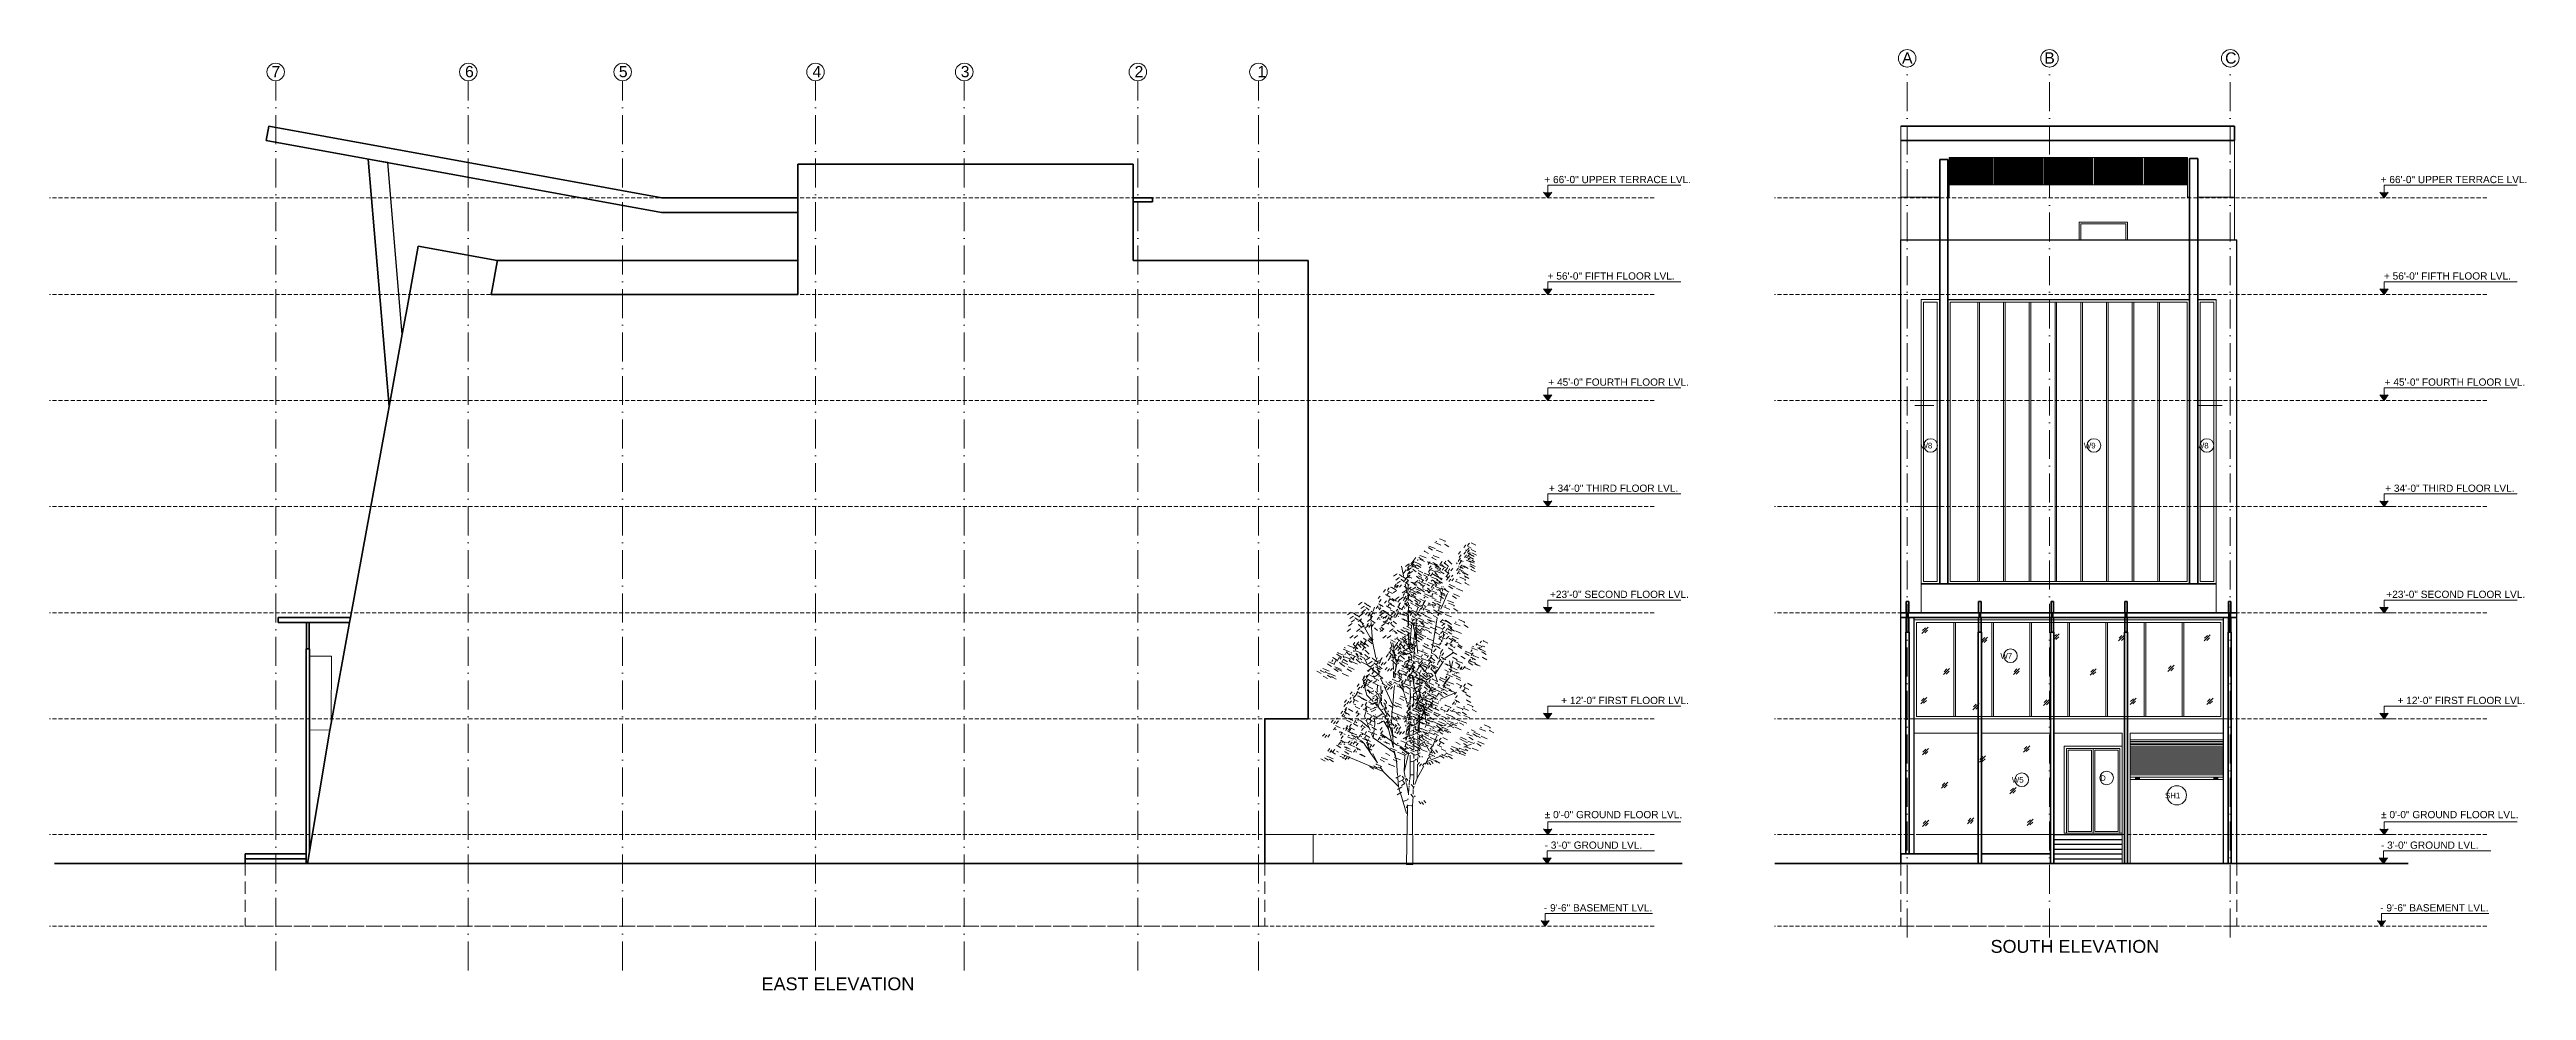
# Model space of a CAD drawing. Header units: inches. Extents: x 10755 to 33653, y -10992 to 10708.
# Drawn here: x 26763 to 29845, y 1495 to 2665 of the extents above; entities that cross this region are included whole.
import ezdxf

# ---------------------------------------------------------------- set-up
doc = ezdxf.new("R2010")
doc.units = ezdxf.units.IN
doc.header["$MEASUREMENT"] = 0
doc.linetypes.add('ACAD_ISO10W100', pattern=[18, 12, -3, 0, -3])
doc.linetypes.add('DASHED', pattern=[0.75, 0.5, -0.25])
for name, color, linetype, lineweight in [('centerline', 9, 'ACAD_ISO10W100', 5), ('Dimention', 4, 'Continuous', 15), ('door', 15, 'Continuous', 18), ('elevation - 1', 6, 'Continuous', 13), ('elevation1', 230, 'Continuous', 13), ('elevation2', 151, 'Continuous', 18), ('elevation3', 122, 'Continuous', 25), ('elevation4', 202, 'Continuous', 35), ('hatch', 33, 'Continuous', 5), ('hatch 2', 8, 'Continuous', 13), ('hatch1', 9, 'Continuous', 5), ('hatch3', 43, 'Continuous', 5), ('STAIRCASE', 143, 'Continuous', 15), ('title text 1', 113, 'Continuous', 25), ('wall', 1, 'Continuous', 35), ('Win', 151, 'Continuous', 13)]:
    doc.layers.add(name, color=color, linetype=linetype, lineweight=lineweight)
doc.layers.add('T-TEXT', color=230, linetype='Continuous')
doc.styles.add('Prajwal', font='stylu.ttf', dxfattribs={"height": 9})
doc.styles.add('suren', font='times.ttf', dxfattribs={"height": 4})

msp = doc.modelspace()

# ---------------------------------------------------------------- texts
at = {"layer": 'T-TEXT', "ltscale": 100, "char_height": 14, "width": 12.94397, "attachment_point": 1, "style": 'suren'}
for s, insert in [('{\\fArial|b0|i0|c0|p34;A}', (29067.732, 2661.652)), ('{\\fArial|b0|i0|c0|p34;B}', (29244.732, 2661.652)), ('{\\fArial|b0|i0|c0|p34;C}', (29469.68, 2661.652)), ('{\\fArial|b0|i0|c0|p34;7}', (27039.152, 2644.69)), ('{\\fArial|b0|i0|c0|p34;6}', (27279.872, 2644.69)), ('{\\fArial|b0|i0|c0|p34;5}', (27471.224, 2644.69)), ('{\\fArial|b0|i0|c0|p34;4}', (27712.195, 2644.69)), ('{\\fArial|b0|i0|c0|p34;3}', (27896.557, 2644.69)), ('{\\fArial|b0|i0|c0|p34;2}', (28112.866, 2644.69)), ('{\\fArial|b0|i0|c0|p34;1}', (28265.632, 2644.69))]:
    msp.add_mtext(s, dxfattribs=dict(at, insert=insert))
at = {"layer": 'title text 1', "style": 'Prajwal'}
for s, insert, char_height, width, attachment_point in [('\\pi-42.13;{\\fArial|b0|i0|c0|p34;+ 66\'-0" UPPER TERRACE LVL.}', (28805.211, 2507.93), 9, 288.36124, 3), ('\\pi-42.13;{\\fArial|b0|i0|c0|p34;+ 66\'-0" UPPER TERRACE LVL.}', (29845.707, 2507.93), 9, 288.36124, 3), ('\\pi-42.13;{\\fArial|b0|i0|c0|p34;+ 56\'-0" FIFTH FLOOR LVL.}', (28784.838, 2387.93), 9, 288.36124, 3), ('\\pi-42.13;{\\fArial|b0|i0|c0|p34;+ 56\'-0" FIFTH FLOOR LVL.}', (29825.334, 2387.93), 9, 288.36124, 3), ('\\pi-42.13;{\\fArial|b0|i0|c0|p34;+ 45\'-0" FOURTH FLOOR LVL.}', (28802.484, 2255.93), 9, 288.36124, 3), ('\\pi-42.13;{\\fArial|b0|i0|c0|p34;+ 45\'-0" FOURTH FLOOR LVL.}', (29842.98, 2255.93), 9, 288.36124, 3), ('\\pi-42.13;{\\fArial|b0|i0|c0|p34;+ 34\'-0" THIRD FLOOR LVL.}', (28789.213, 2123.93), 9, 288.36124, 3), ('\\pi-42.13;{\\fArial|b0|i0|c0|p34;+ 34\'-0" THIRD FLOOR LVL.}', (29829.709, 2123.93), 9, 288.36124, 3), ('\\pi-42.13;{\\fArial|b0|i0|c0|p34;+23\'-0" SECOND FLOOR LVL.}', (28802.484, 1991.93), 9, 288.36124, 3), ('\\pi-42.13;{\\fArial|b0|i0|c0|p34;+23\'-0" SECOND FLOOR LVL.}', (29842.98, 1991.93), 9, 288.36124, 3), ('\\pi-42.13;{\\fArial|b0|i0|c0|p34;+ 12\'-0" FIRST FLOOR LVL.}', (28802.484, 1859.93), 9, 288.36124, 3), ('\\pi-42.13;{\\fArial|b0|i0|c0|p34;+ 12\'-0" FIRST FLOOR LVL.}', (29842.98, 1859.93), 9, 288.36124, 3), ('\\pi-42.13;{\\fArial|b0|i0|c0|p34;%%P 0\'-0" GROUND FLOOR LVL.}', (28794.122, 1717.915), 9, 288.36124, 3), ('\\pi-42.13;{\\fArial|b0|i0|c0|p34;%%P 0\'-0" GROUND FLOOR LVL.}', (29834.618, 1717.915), 9, 288.36124, 3), ('\\pi-42.13;{\\fArial|b0|i0|c0|p34;- 3\'-0" GROUND LVL.}', (28744.45, 1679.93), 9, 288.36124, 3), ('\\pi-42.13;{\\fArial|b0|i0|c0|p34;- 3\'-0" GROUND LVL.}', (29784.946, 1679.93), 9, 288.36124, 3), ('\\pi-42.13;{\\fArial|b0|i0|c0|p34;- 9\'-6" BASEMENT LVL.}', (28756.847, 1601.93), 9, 288.36124, 3), ('\\pi-42.13;{\\fArial|b0|i0|c0|p34;- 9\'-6" BASEMENT LVL.}', (29797.343, 1601.93), 9, 288.36124, 3), ('{\\fSansSerif|b0|i0|c2|p2;\\H1.333x;SOUTH ELEVATION}', (29177.842, 1557.44), 12, 232.09995, 1), ('{\\fSansSerif|b0|i0|c2|p2;\\H1.333x;EAST ELEVATION}', (27648.857, 1510.857), 12, 232.09995, 1)]:
    msp.add_mtext(s, dxfattribs=dict(at, insert=insert, char_height=char_height, width=width, attachment_point=attachment_point))
at = {"layer": 'title text 1', "char_height": 7, "width": 6.48014975013211e-13, "attachment_point": 1, "rotation": 359.956324, "style": 'Prajwal'}
for s, insert in [('\\pxi-0.80457;{\\fArial|b0|i0|c0|p34;W8}', (29096.3, 2175.893)), ('\\pxi-0.80457;{\\fArial|b0|i0|c0|p34;W9}', (29299.477, 2175.893)), ('\\pxi-0.80457;{\\fArial|b0|i0|c0|p34;W8}', (29440.09, 2175.893)), ('\\pxi-0.80457;{\\fArial|b0|i0|c0|p34;W7}', (29195.716, 1914.319)), ('\\pxi-0.80457;{\\fArial|b0|i0|c0|p34;W5}', (29209.928, 1760.067)), ('\\pxi-0.80457;{\\fArial|b0|i0|c0|p34;D}', (29319.781, 1762.26)), ('\\pxi-0.80457;{\\fArial|b0|i0|c0|p34;SH1}', (29400.43, 1740.677))]:
    msp.add_mtext(s, dxfattribs=dict(at, insert=insert))

# ---------------------------------------------------------------- blocks, each defined once
blk = doc.blocks.new('TREE')
for p, q in [((-131.1, 184.6), (-132, 185.1)), ((-126.2, 188.8), (-127.1, 189.2)), ((-121.7, 186.1), (-126.2, 188.8)), ((-124.9, 190.7), (-126.1, 191.2)), ((-118.4, 188), (-124.9, 190.7)), ((-117.5, 195.1), (-118.6, 195.5)), ((-116.6, 197), (-117.5, 197.5)), ((-111, 192.4), (-117.5, 195.1)), ((-115.8, 185.8), (-117, 186.2)), ((-116.2, 196.7), (-116.6, 197)), ((-109.3, 183.1), (-115.8, 185.8)), ((-111.7, 199.8), (-112.9, 200.3)), ((-105.2, 197.1), (-111.7, 199.8)), ((-105.6, 193.1), (-106.5, 193.6)), ((-105.7, 196.4), (-106.4, 196.8)), ((-101.1, 190.4), (-105.6, 193.1)), ((-82.6, 189.4), (-80.6, 192.1)), ((-80.6, 192.1), (-80.2, 192.6)), ((-79.5, 185.9), (-80.4, 186.3)), ((-78.7, 185.4), (-79.5, 185.9)), ((-78.1, 186.4), (-76.6, 188.3)), ((-78, 191.5), (-77.5, 192.2)), ((-77.4, 192.2), (-75.9, 194.2)), ((-76.5, 190.2), (-77.4, 190.7)), ((-77.4, 183.9), (-75.9, 185.9)), ((-76.6, 188.3), (-76.3, 188.7)), ((-73.3, 188.4), (-76.5, 190.2)), ((-75.9, 194.2), (-75.5, 194.7)), ((-75.9, 185.9), (-75.5, 186.3)), ((-72.6, 195), (-73.4, 195.4)), ((-72.6, 186.6), (-73.4, 187.1)), ((-67.6, 192.3), (-72.6, 195)), ((-67.6, 183.9), (-72.6, 186.6)), ((-170.2, 153.6), (-166.4, 156.3)), ((-166.4, 156.3), (-165.7, 156.8)), ((-162.3, 155.5), (-162.9, 156)), ((-158.8, 152.9), (-162.3, 155.5)), ((-158.1, 156.7), (-160.1, 166.2)), ((-158.1, 156.7), (-154.4, 161.5)), ((-157.5, 153.9), (-158.1, 156.7)), ((-155.1, 165.8), (-151.3, 168.5)), ((-154, 151.7), (-150.2, 154.4)), ((-153.3, 160.8), (-151.2, 163.5)), ((-152.2, 153.9), (-153.1, 154.3)), ((-152.2, 153.9), (-153.1, 154.3)), ((-152.5, 163.9), (-150.4, 166.6)), ((-152.3, 156.6), (-150.3, 159.3)), ((-152.3, 153.9), (-152.3, 156.6)), ((-152.2, 161), (-148.4, 163.7)), ((-150.9, 167.8), (-151.6, 168.2)), ((-151.3, 168.5), (-150.6, 169)), ((-151.2, 163.5), (-150.8, 163.9)), ((-151.2, 163.5), (-150.8, 163.9)), ((-147, 165.6), (-150.9, 167.8)), ((-150.8, 156.7), (-147, 159.4)), ((-150.3, 159.3), (-149.9, 159.8)), ((-150.3, 159.3), (-149.9, 159.8)), ((-150.2, 154.4), (-149.5, 154.9)), ((-148.7, 168.7), (-142.2, 176.9)), ((-148.4, 163.7), (-147.7, 164.2)), ((-147.2, 167.7), (-147.8, 168.2)), ((-143.8, 165), (-147.2, 167.7)), ((-146.2, 168.8), (-147, 169.3)), ((-147, 159.4), (-146.3, 159.9)), ((-146.4, 165.1), (-146.9, 165.5)), ((-146.6, 169), (-144.6, 171.7)), ((-142, 166.4), (-146.2, 168.8)), ((-145.2, 161.8), (-145.9, 162.3)), ((-141.8, 159.1), (-145.2, 161.8)), ((-144.6, 171.7), (-144.2, 172.2)), ((-144.6, 171.7), (-144.5, 171.8)), ((-143, 171), (-144.1, 171.5)), ((-140.3, 162.9), (-143.2, 165.2)), ((-136.5, 168.3), (-143, 171)), ((-140.4, 167.1), (-141.3, 167.6)), ((-140.9, 167.5), (-140.7, 167.7)), ((-135.9, 164.4), (-140.4, 167.1)), ((-140.3, 173.4), (-139.9, 173.8)), ((-139.9, 173.8), (-139.6, 174.3)), ((-139.9, 173.8), (-139.6, 174.3)), ((-138.9, 157.4), (-139.5, 157.9)), ((-138.6, 160.5), (-139.4, 160.9)), ((-138.6, 160.5), (-139.4, 160.9)), ((-138.6, 162.8), (-139.3, 163.2)), ((-138.1, 153.9), (-139, 154.3)), ((-138.1, 153.9), (-139, 154.3)), ((-135.4, 154.7), (-138.9, 157.4)), ((-137.8, 176.7), (-138.6, 177.2)), ((-133.6, 157.8), (-138.6, 160.5)), ((-133.2, 174), (-137.8, 176.7)), ((-137.1, 174.8), (-137.5, 175)), ((-136.6, 174.5), (-137.5, 175)), ((-135.6, 167.1), (-137.4, 168.1)), ((-136.1, 179.2), (-137.2, 179.6)), ((-136.6, 174.5), (-136.9, 174.7)), ((-131.6, 171.9), (-136.6, 174.5)), ((-129.5, 176.5), (-136.1, 179.2)), ((-132.1, 155.2), (-132.9, 155.6)), ((-127.5, 152.5), (-132.1, 155.2)), ((-130.7, 157.1), (-131.9, 157.6)), ((-126.6, 181.9), (-131.1, 184.6)), ((-127, 155.6), (-130.7, 157.1)), ((-126.9, 171), (-128.1, 171.5)), ((-127, 154.3), (-125.1, 157)), ((-126.9, 168.3), (-125, 171)), ((-125.7, 170.5), (-126.9, 171)), ((-126.5, 159.2), (-124.5, 161.9)), ((-124.2, 154.4), (-126.2, 155.3)), ((-125.5, 158.3), (-126.1, 158.6)), ((-125.7, 163.6), (-123.7, 166.3)), ((-120.4, 168.3), (-125.4, 170.4)), ((-125.1, 157), (-124.7, 157.4)), ((-125, 171), (-124.6, 171.5)), ((-124.5, 161.9), (-124.2, 162.4)), ((-123.3, 161.5), (-123.9, 161.7)), ((-123.9, 153.6), (-121.7, 157)), ((-123.7, 166.3), (-123.4, 166.7)), ((-122.7, 163.5), (-123.3, 163.9)), ((-116.8, 158.8), (-123.3, 161.5)), ((-122, 163.1), (-122.4, 163.3)), ((-121.4, 176.7), (-122.2, 177.2)), ((-121.6, 157.2), (-121.5, 157.4)), ((-121.5, 157.4), (-121, 158.1)), ((-116.8, 174), (-121.4, 176.7)), ((-120.4, 155.8), (-121.3, 156.3)), ((-120.3, 170.3), (-121.2, 170.7)), ((-119.7, 179.2), (-120.8, 179.6)), ((-115.3, 153.1), (-120.4, 155.8)), ((-115.3, 167.6), (-120.3, 170.3)), ((-113.2, 176.5), (-119.7, 179.2)), ((-118.6, 168.2), (-119.5, 168.6)), ((-115.2, 155.1), (-118.8, 158.5)), ((-117.5, 166.2), (-118.7, 166.7)), ((-113.5, 165.5), (-118.6, 168.2)), ((-118.4, 155.4), (-118.5, 155.5)), ((-116.8, 164.3), (-117.7, 164.8)), ((-111, 163.5), (-117.5, 166.2)), ((-116.5, 159.9), (-117.4, 160.4)), ((-111.7, 161.6), (-116.8, 164.3)), ((-111.4, 157.3), (-116.5, 159.9)), ((-111.1, 159.8), (-115.9, 161.8)), ((-112.6, 167.8), (-110.1, 171.5)), ((-111.7, 167.2), (-112.4, 167.5)), ((-111.6, 162.8), (-112.3, 163.2)), ((-107.4, 165.5), (-111.7, 167.2)), ((-106.9, 156.8), (-111.1, 159.3)), ((-109.7, 167.6), (-110.5, 168.4)), ((-110.1, 171.5), (-109.6, 172.2)), ((-107.4, 165.5), (-109.7, 167.6)), ((-109.4, 161.2), (-107.6, 163.8)), ((-106.4, 164.5), (-107.4, 165.5)), ((-107.2, 169), (-106.5, 170.1)), ((-106.3, 169.9), (-107.1, 170.7)), ((-105.6, 160.5), (-106.5, 161)), ((-101.8, 165.6), (-106.3, 169.9)), ((-105.5, 160.5), (-106.3, 161.2)), ((-106.2, 170.5), (-105.3, 171.9)), ((-105.2, 164.5), (-105.9, 164.8)), ((-105.5, 160.4), (-105.6, 160.5)), ((-104, 159.1), (-105.5, 160.5)), ((-105.3, 171.9), (-104.8, 172.6)), ((-105, 161.3), (-102.9, 164)), ((-105, 152.9), (-102.9, 155.6)), ((-101, 156.2), (-103.9, 158.9)), ((-102.9, 164), (-102.6, 164.4)), ((-102.9, 155.6), (-102.6, 156.1)), ((-101.8, 173), (-102.6, 173.8)), ((-101.1, 157.8), (-102.6, 158.7)), ((-102.2, 159.6), (-100.2, 162.3)), ((-97.3, 168.7), (-101.8, 173)), ((-100.2, 162.3), (-99.8, 162.7)), ((-100.2, 153.9), (-99.8, 154.4)), ((-98.6, 160.3), (-96.6, 163)), ((-97.8, 153), (-96.6, 154.6)), ((-96.6, 163), (-96.2, 163.4)), ((-96.6, 154.6), (-96.2, 155.1)), ((-91.7, 169.1), (-90.7, 170.4)), ((-91.7, 160.8), (-89.6, 163.5)), ((-90.8, 156.6), (-88.7, 159.3)), ((-89.6, 171.9), (-89.3, 172.3)), ((-89.6, 163.5), (-89.3, 164)), ((-89.2, 181.2), (-87.2, 183.9)), ((-89.2, 172.9), (-87.2, 175.6)), ((-88.7, 166.2), (-89.1, 166.4)), ((-88.9, 160.8), (-88.2, 161.8)), ((-88.7, 159.3), (-88.3, 159.8)), ((-88.3, 177), (-86.2, 179.7)), ((-88.3, 168.7), (-86.2, 171.4)), ((-87.2, 161.8), (-88.1, 162.3)), ((-88, 156.6), (-87.3, 157.6)), ((-83.2, 163.3), (-87.7, 165.7)), ((-87.4, 164.5), (-87, 165.1)), ((-87.2, 183.9), (-86.8, 184.4)), ((-87.2, 175.6), (-86.8, 176)), ((-83, 159.5), (-87.2, 161.8)), ((-86.8, 171.9), (-86.5, 172.3)), ((-86.8, 163.6), (-86.5, 164)), ((-84.7, 172.4), (-86.7, 173.5)), ((-86.2, 179.7), (-85.9, 180.2)), ((-86.2, 171.4), (-85.9, 171.9)), ((-86.2, 171.4), (-85.9, 171.9)), ((-86.2, 166.1), (-85.3, 167.2)), ((-85.9, 159.4), (-85.6, 159.8)), ((-85.3, 167.2), (-84.9, 167.7)), ((-83.6, 166.2), (-84.5, 166.6)), ((-83.6, 157.8), (-84.5, 158.3)), ((-83.2, 171.6), (-84, 172)), ((-80.7, 164.6), (-83.6, 166.2)), ((-80.7, 156.2), (-83.6, 157.8)), ((-82.2, 166.2), (-83.1, 166.6)), ((-82.2, 157.8), (-83.1, 158.3)), ((-82.6, 181.1), (-80.6, 183.8)), ((-77.2, 163.5), (-82.2, 166.2)), ((-77.2, 155.1), (-82.2, 157.8)), ((-81.2, 153.6), (-82.1, 154.1)), ((-81.7, 176.9), (-80.4, 178.6)), ((-80.6, 183.8), (-80.2, 184.3)), ((-79.5, 177.5), (-80.4, 178)), ((-79.9, 179.2), (-79.6, 179.6)), ((-79.6, 179.6), (-79.2, 180.1)), ((-74.6, 174.8), (-79.5, 177.5)), ((-78.6, 173.4), (-79.5, 173.8)), ((-73.6, 170.7), (-78.6, 173.4)), ((-78.1, 178.1), (-77.3, 179.1)), ((-78, 183.2), (-77.5, 183.8)), ((-76.5, 181.9), (-77.4, 182.3)), ((-77.1, 179), (-76.5, 179.7)), ((-77.1, 173.9), (-76.1, 175.3)), ((-71.6, 179.2), (-76.5, 181.9)), ((-76.5, 179.7), (-75.5, 181)), ((-75.6, 177.7), (-76.5, 178.2)), ((-74.6, 183.2), (-76.3, 184.1)), ((-70.6, 175), (-75.6, 177.7)), ((-75.6, 175.9), (-75.3, 176.2)), ((-74.5, 172.6), (-75.4, 173)), ((-75.2, 181.5), (-75, 181.7)), ((-75, 181.7), (-74.6, 182.2)), ((-74, 166), (-74.9, 166.4)), ((-69.6, 169.9), (-74.5, 172.6)), ((-73.6, 168.4), (-74.5, 168.9)), ((-69.1, 163.3), (-74, 166)), ((-73.1, 161.8), (-74, 162.3)), ((-68.6, 165.7), (-73.6, 168.4)), ((-68.1, 159.1), (-73.1, 161.8)), ((-69.1, 171.6), (-72.6, 173.5)), ((-71.6, 182.5), (-72.5, 182.9)), ((-69.6, 178.2), (-71.8, 179.4)), ((-66.7, 179.8), (-71.6, 182.5)), ((-189, 125.8), (-186.9, 128.4)), ((-188.1, 121.6), (-186, 124.3)), ((-186.9, 128.4), (-186.6, 128.9)), ((-186.9, 128.4), (-186.6, 128.9)), ((-186, 124.3), (-185.6, 124.7)), ((-186, 124.3), (-185.6, 124.7)), ((-182.4, 134), (-180.3, 136.7)), ((-180.3, 136.7), (-179.9, 137.1)), ((-180.3, 136.7), (-180.2, 136.8)), ((-179.3, 130.4), (-180.2, 130.9)), ((-174.3, 127.7), (-179.3, 130.4)), ((-177.8, 131), (-176.4, 132.8)), ((-177.7, 136.1), (-177.2, 136.7)), ((-177.2, 136.8), (-175.7, 138.7)), ((-176.3, 134.7), (-177.2, 135.2)), ((-176.3, 134.7), (-177.2, 135.2)), ((-176.4, 132.8), (-176, 133.3)), ((-176.4, 132.8), (-176, 133.3)), ((-171.3, 132.1), (-176.3, 134.7)), ((-176.1, 122.8), (-174.6, 124.7)), ((-175.7, 138.7), (-175.3, 139.2)), ((-175.7, 138.7), (-175.3, 139.2)), ((-174.3, 125.4), (-175.2, 125.9)), ((-174.3, 125.4), (-175.2, 125.9)), ((-174.6, 124.7), (-174.2, 125.2)), ((-169.3, 122.8), (-174.3, 125.4)), ((-172.9, 139.8), (-173.2, 140)), ((-172.3, 139.5), (-173.2, 140)), ((-172.3, 139.5), (-172.7, 139.7)), ((-167.3, 136.8), (-172.3, 139.5)), ((-171.2, 125.5), (-171.7, 125.8)), ((-166.2, 122.8), (-171.2, 125.5)), ((-170.6, 133), (-166.8, 135.6)), ((-169, 140.9), (-167, 143.5)), ((-169, 139.6), (-165.2, 142.2)), ((-167.6, 124.8), (-163.7, 127.5)), ((-167.2, 148.9), (-163.4, 151.5)), ((-167, 143.5), (-166.6, 144)), ((-167, 143.5), (-166.6, 144)), ((-166.8, 135.6), (-166.1, 136.1)), ((-166.2, 139.2), (-164.2, 141.8)), ((-165.8, 144.5), (-162, 147.2)), ((-165.2, 142.2), (-164.5, 142.7)), ((-164.8, 121.6), (-162.7, 124.3)), ((-164.2, 141.8), (-163.8, 142.3)), ((-164.2, 141.8), (-163.8, 142.3)), ((-163.7, 127.5), (-163.1, 128)), ((-163.4, 151.5), (-162.8, 152)), ((-162.7, 139.9), (-160.6, 142.5)), ((-162.7, 124.3), (-162.3, 124.8)), ((-162, 147.2), (-161.4, 147.7)), ((-161.9, 124.8), (-158, 127.5)), ((-160.3, 149.6), (-160.9, 150.1)), ((-160.6, 142.5), (-160.2, 143)), ((-160.6, 142.5), (-160.2, 143)), ((-156.8, 146.9), (-160.3, 149.6)), ((-159.2, 133), (-155.3, 135.6)), ((-155.3, 150.8), (-158.2, 153)), ((-158.1, 129.8), (-156.3, 132.3)), ((-158, 127.5), (-157.4, 128)), ((-158, 123.4), (-156.1, 125.9)), ((-156.2, 141.1), (-156.8, 141.5)), ((-156.8, 125.7), (-154.7, 128.4)), ((-156.2, 147.7), (-156.6, 149.2)), ((-155.4, 133.4), (-156.5, 134)), ((-152.8, 138.4), (-156.2, 141.1)), ((-155.9, 121.5), (-153.8, 124.2)), ((-155.7, 148.7), (-153.7, 151.4)), ((-155.5, 145.1), (-151.7, 147.8)), ((-154.8, 140.8), (-155.5, 144)), ((-155.3, 135.6), (-154.7, 136.1)), ((-152.6, 125), (-154.9, 126.2)), ((-154.4, 133.3), (-154.8, 133.6)), ((-154.7, 128.4), (-154.4, 128.9)), ((-153.8, 136.1), (-154.6, 139.7)), ((-153.9, 145.2), (-154.4, 145.6)), ((-150.5, 142.6), (-153.9, 145.2)), ((-153.8, 124.2), (-153.4, 124.7)), ((-153.7, 151.4), (-153.5, 151.6)), ((-153.3, 133.5), (-153.7, 135.4)), ((-153, 133.2), (-153.7, 133.6)), ((-153, 148.7), (-152.2, 149.7)), ((-149.6, 130.5), (-153, 133.2)), ((-152.3, 135.4), (-152.8, 135.7)), ((-152.8, 126.2), (-152, 127.2)), ((-152.3, 128.6), (-152.7, 130.5)), ((-152.5, 137), (-148.7, 139.7)), ((-152.1, 130.6), (-152.3, 130.7)), ((-152.2, 151.8), (-152.2, 152.6)), ((-152.2, 128.7), (-151.8, 129.2)), ((-152.2, 128.6), (-152.2, 128.7)), ((-151.9, 124.2), (-152.2, 124.3)), ((-151.9, 124.2), (-152.2, 124.3)), ((-152.1, 147.9), (-152.1, 148.9)), ((-152.1, 145.8), (-152.1, 146.5)), ((-152.1, 133.7), (-151.8, 134.2)), ((-147.4, 128.1), (-152.1, 130.6)), ((-151.9, 139.2), (-152, 142.9)), ((-151.7, 125.6), (-152, 127.2)), ((-151.8, 137.8), (-151.9, 138.5)), ((-150.6, 123.9), (-151.9, 124.6)), ((-150.9, 123.7), (-151.9, 124.2)), ((-151.8, 135.8), (-151.8, 137.2)), ((-151.7, 147.8), (-151, 148.3)), ((-151.7, 133.7), (-151.7, 134.2)), ((-151.6, 128.3), (-151.6, 130.7)), ((-151.5, 125.6), (-151.6, 127.6)), ((-151.5, 124.7), (-151.5, 124.9)), ((-151.5, 124.7), (-151.5, 124.9)), ((-151.5, 123.3), (-151.5, 124.7)), ((-147.2, 151.2), (-151.3, 153.4)), ((-151.3, 128.2), (-150.9, 128.7)), ((-151.3, 128.2), (-150.9, 128.7)), ((-151.3, 128.2), (-151.3, 128.2)), ((-150.7, 130.5), (-151.2, 130.9)), ((-150.8, 151.5), (-150.5, 151.9)), ((-150.8, 151.5), (-150.5, 151.9)), ((-149.9, 124.3), (-150.5, 124.8)), ((-150.2, 133.9), (-149.4, 134.9)), ((-148.8, 137.4), (-150, 137.9)), ((-149.4, 133.7), (-150, 134)), ((-146.5, 121.6), (-149.9, 124.3)), ((-149.1, 135.3), (-148.1, 136.6)), ((-147.5, 136.9), (-148.8, 137.4)), ((-147.9, 128.9), (-148.8, 129.4)), ((-148.7, 139.7), (-148, 140.1)), ((-147.6, 145.7), (-148.5, 146.2)), ((-147.6, 145.7), (-148.5, 146.2)), ((-147.9, 132.8), (-148.4, 133.1)), ((-147.9, 128.9), (-148.3, 129.1)), ((-148.1, 136.6), (-147.7, 137.1)), ((-147.1, 130.4), (-148, 130.8)), ((-142.9, 126.3), (-147.9, 128.9)), ((-144.7, 144.2), (-147.6, 145.7)), ((-146.6, 145.9), (-147.1, 146.2)), ((-146.2, 145.7), (-147.1, 146.2)), ((-146.3, 133.5), (-147.1, 134)), ((-142.1, 127.7), (-147.1, 130.4)), ((-146.8, 137), (-143, 139.7)), ((-145, 135.8), (-146.4, 136.4)), ((-144.7, 132.6), (-146.3, 133.5)), ((-141.6, 143.3), (-146.2, 145.7)), ((-145.6, 130.9), (-144.2, 132.8)), ((-144.1, 134.7), (-145, 135.2)), ((-143.6, 143.1), (-144.4, 143.6)), ((-144.2, 132.8), (-143.8, 133.2)), ((-144.1, 145.1), (-140.3, 147.8)), ((-144.1, 137.9), (-143.9, 138.2)), ((-139.1, 132), (-144.1, 134.7)), ((-143.3, 123.6), (-143.9, 124.1)), ((-141.7, 130.8), (-143.8, 132.1)), ((-140.8, 141.4), (-143.6, 143.1)), ((-139.8, 120.9), (-143.3, 123.6)), ((-143, 139.7), (-142.3, 140.1)), ((-142.1, 125.4), (-143, 125.9)), ((-141.9, 145.6), (-142.5, 145.8)), ((-136.5, 135.7), (-142.2, 138.1)), ((-137.1, 122.7), (-142.1, 125.4)), ((-141.7, 145.5), (-141.9, 145.6)), ((-141.2, 153.2), (-141.8, 153.7)), ((-140.4, 134.5), (-141.3, 135)), ((-137.7, 150.6), (-141.2, 153.2)), ((-140.1, 139.5), (-140.8, 139.8)), ((-135.9, 131.8), (-140.4, 134.5)), ((-140.3, 147.8), (-139.6, 148.3)), ((-135.2, 136.8), (-140.1, 139.5)), ((-139.3, 145.5), (-139.7, 145.8)), ((-138, 145.3), (-138.6, 145.8)), ((-135.2, 152.3), (-138.1, 153.9)), ((-138, 148.4), (-137.8, 148.8)), ((-134.5, 142.7), (-138, 145.3)), ((-136.5, 125.2), (-137.3, 125.7)), ((-136.9, 146.9), (-137.2, 147)), ((-131.9, 122.5), (-136.5, 125.2)), ((-132.4, 148.3), (-136.4, 150.7)), ((-135.6, 142.7), (-136.1, 143)), ((-135.5, 152.2), (-135.2, 152.7)), ((-133.3, 141.4), (-135.5, 142.8)), ((-134.9, 136.5), (-135.2, 136.7)), ((-135.1, 145.9), (-133.5, 148.3)), ((-131.4, 133.8), (-134.9, 136.5)), ((-134.4, 145.9), (-134.7, 146)), ((-133.9, 139.5), (-131.9, 142.2)), ((-132.8, 137.4), (-133.9, 137.9)), ((-130.2, 144.1), (-133.7, 145.5)), ((-131.9, 137.1), (-132.8, 137.4)), ((-131.6, 129.3), (-132.4, 129.8)), ((-132.2, 126.4), (-131.5, 127.3)), ((-131.9, 142.2), (-131.6, 142.7)), ((-127, 126.7), (-131.6, 129.3)), ((-131.5, 127.3), (-131.2, 127.8)), ((-130.2, 131.3), (-131.4, 131.8)), ((-127.6, 135.3), (-130.7, 136.5)), ((-130.6, 123.1), (-130.2, 123.6)), ((-130.4, 150.6), (-129.3, 152.3)), ((-129.5, 143.8), (-130.2, 144.1)), ((-123.7, 128.6), (-130.2, 131.3)), ((-129.8, 147.7), (-127.9, 150.3)), ((-129.3, 152.3), (-128.8, 152.9)), ((-128.2, 135.8), (-128.8, 136.3)), ((-124.7, 133.1), (-128.2, 135.8)), ((-127.3, 143.1), (-128.1, 143.6)), ((-126.9, 138.4), (-128.1, 138.9)), ((-127.9, 150.3), (-127.5, 150.8)), ((-125.2, 141.9), (-127.3, 143.1)), ((-126.6, 137.5), (-127.2, 138)), ((-125.6, 137.8), (-126.9, 138.4)), ((-126.9, 133), (-126, 134.1)), ((-125.5, 145.6), (-126.7, 146)), ((-123.1, 134.8), (-126.6, 137.5)), ((-125.8, 134.4), (-125.1, 135.3)), ((-119, 142.9), (-125.5, 145.6)), ((-120.8, 127.6), (-123.9, 129.3)), ((-123, 147.7), (-121.7, 149.4)), ((-123, 139.5), (-121, 142.2)), ((-121.6, 152.2), (-122.8, 152.6)), ((-122.7, 138), (-122.8, 138)), ((-122, 137.6), (-122.5, 137.9)), ((-122.4, 129.8), (-121, 131.7)), ((-116.3, 133), (-122.3, 135.5)), ((-121.1, 126.3), (-122.3, 126.8)), ((-121.5, 137.3), (-122, 137.6)), ((-115.1, 149.5), (-121.6, 152.2)), ((-120.3, 147.9), (-121.2, 148.4)), ((-117.1, 124.7), (-121.1, 126.3)), ((-121, 142.2), (-120.6, 142.7)), ((-121, 131.7), (-120.6, 132.2)), ((-119.9, 139), (-120.8, 139.5)), ((-120, 148), (-120.5, 148.7)), ((-115.3, 145.2), (-120.3, 147.9)), ((-119.3, 138.7), (-119.9, 139)), ((-119.2, 142.8), (-119.8, 143.1)), ((-115.9, 130.9), (-119, 132.6)), ((-116.3, 142.1), (-118.9, 146.2)), ((-117.7, 123.1), (-118.9, 123.5)), ((-113.2, 143.8), (-118.6, 146.1)), ((-117, 140.4), (-118.2, 140.9)), ((-117.3, 141.7), (-118, 142.1)), ((-110.5, 137.7), (-117, 140.4)), ((-114.9, 136.3), (-116.6, 137.2)), ((-115.8, 153.1), (-116.5, 153.4)), ((-116.3, 149.1), (-116.4, 149.1)), ((-115.2, 148), (-116.3, 149.1)), ((-113.5, 152.2), (-115.8, 153.1)), ((-114.6, 153.3), (-115.4, 154)), ((-114, 147.9), (-114.9, 148.4)), ((-113.5, 152.2), (-114.6, 153.3)), ((-111.9, 135.7), (-114.3, 137)), ((-109, 145.2), (-114, 147.9)), ((-111.8, 144.8), (-113.6, 146.5)), ((-110.1, 149), (-113.5, 152.2)), ((-112.6, 128.7), (-113.4, 129.2)), ((-111, 133.7), (-113, 137)), ((-108, 126.1), (-112.6, 128.7)), ((-110.8, 131.2), (-112, 131.7)), ((-109.3, 150.5), (-111.8, 151.5)), ((-111.1, 137), (-111.8, 137.4)), ((-111, 133.7), (-111.8, 134.2)), ((-111.7, 122.6), (-110.8, 127.2)), ((-111.1, 112.6), (-102.8, 132)), ((-106.4, 131), (-111, 133.7)), ((-109.9, 132), (-110.8, 133.4)), ((-104.3, 128.5), (-110.8, 131.2)), ((-110.5, 140.4), (-110.7, 140.5)), ((-109.7, 138.3), (-110.6, 138.8)), ((-110.5, 128.9), (-110.1, 130.6)), ((-109.9, 132), (-109.7, 133.1)), ((-109.9, 131.8), (-109.9, 132)), ((-106.4, 136.6), (-109.7, 138.3)), ((-109.3, 135.2), (-108.9, 137.2)), ((-108.3, 140.2), (-108.2, 140.9)), ((-104.9, 137.4), (-107.1, 138.6)), ((-105.9, 136.6), (-106.7, 137.1)), ((-101.3, 134), (-105.9, 136.6)), ((-104.1, 148.8), (-102, 151.5)), ((-102.7, 152.1), (-103.9, 153.2)), ((-101.7, 123.1), (-102.9, 123.5)), ((-102.1, 151.5), (-100.2, 153.9)), ((-102, 151.5), (-101.6, 151.9)), ((-102, 151.5), (-102, 151.5)), ((-101, 140.8), (-101.8, 141.3)), ((-101.3, 147.1), (-99.2, 149.8)), ((-96.4, 138.1), (-101, 140.8)), ((-99.7, 142.8), (-100.8, 143.3)), ((-93.2, 140.1), (-99.7, 142.8)), ((-99.2, 149.8), (-98.8, 150.2)), ((-97.7, 147.8), (-95.6, 150.5)), ((-96.2, 128.7), (-97, 129.2)), ((-91.6, 126.1), (-96.2, 128.7)), ((-95.6, 150.5), (-95.3, 150.9)), ((-94.5, 131.2), (-95.6, 131.7)), ((-87.9, 128.5), (-94.5, 131.2)), ((-92.2, 147.1), (-93.4, 147.6)), ((-91.4, 149), (-92.2, 149.5)), ((-85.7, 144.4), (-92.2, 147.1)), ((-90.6, 137.8), (-91.7, 138.3)), ((-91, 148.8), (-91.4, 149)), ((-84, 135.1), (-90.6, 137.8)), ((-86.5, 151.9), (-87.6, 152.4)), ((-79.9, 149.2), (-86.5, 151.9)), ((-76.3, 151), (-81.2, 153.6)), ((-80.5, 148.4), (-81.2, 148.8)), ((-80.4, 145.2), (-81.2, 145.7)), ((-79.8, 152.1), (-81, 152.8)), ((-75.8, 142.5), (-80.4, 145.2)), ((-227.2, 105.7), (-223.4, 108.3)), ((-226.1, 91.6), (-222.3, 94.3)), ((-224.3, 100.9), (-220.5, 103.6)), ((-223.4, 108.3), (-222.7, 108.8)), ((-222.9, 96.6), (-219.1, 99.2)), ((-222.3, 94.3), (-221.6, 94.8)), ((-220.5, 103.6), (-219.8, 104.1)), ((-219.3, 107.6), (-220, 108.1)), ((-215.9, 104.9), (-219.3, 107.6)), ((-219.1, 99.2), (-218.4, 99.7)), ((-217.4, 101.6), (-218, 102.1)), ((-213.9, 99), (-217.4, 101.6)), ((-212.4, 102.8), (-215.3, 105.1)), ((-214, 97.5), (-210.2, 100.2)), ((-213.3, 93.1), (-213.9, 93.6)), ((-213.6, 118.2), (-209.7, 120.9)), ((-210, 90.5), (-213.3, 93.1)), ((-212.4, 104.1), (-208.6, 106.8)), ((-211, 97.3), (-211.6, 97.7)), ((-210.4, 97.5), (-211, 98.7)), ((-207.5, 94.6), (-211, 97.3)), ((-210.6, 113.4), (-206.8, 116.1)), ((-210.2, 100.2), (-209.5, 100.7)), ((-209.7, 120.9), (-209.1, 121.4)), ((-209.2, 109.1), (-205.4, 111.8)), ((-207.8, 92.9), (-208.9, 94.9)), ((-208.6, 106.8), (-207.9, 107.3)), ((-207.1, 92.1), (-206.5, 92.5)), ((-206.8, 116.1), (-206.1, 116.6)), ((-205.7, 120.1), (-206.3, 120.6)), ((-202.2, 117.4), (-205.7, 120.1)), ((-205.4, 111.8), (-204.7, 112.3)), ((-204.8, 105.8), (-202.7, 108.5)), ((-203.7, 114.2), (-204.3, 114.7)), ((-200.2, 111.5), (-203.7, 114.2)), ((-203.3, 92.3), (-201.6, 94.5)), ((-202.7, 108.5), (-202.3, 109)), ((-202.7, 108.5), (-202.3, 109)), ((-202.5, 97.5), (-198.7, 100.2)), ((-202, 104.1), (-200.5, 106.1)), ((-198.7, 115.3), (-201.6, 117.6)), ((-201.6, 94.5), (-201.2, 95)), ((-201.4, 92.1), (-200.8, 92.5)), ((-200.4, 106.2), (-199.9, 106.8)), ((-199.6, 105.6), (-200.2, 106.1)), ((-199.9, 106.8), (-199.5, 107.3)), ((-199.9, 106.8), (-199.5, 107.3)), ((-196.2, 103), (-199.6, 105.6)), ((-199, 92.6), (-198.8, 92.8)), ((-198.8, 92.8), (-198.4, 93.3)), ((-198.7, 100.2), (-198.1, 100.7)), ((-198.4, 104.8), (-196.3, 107.5)), ((-198.1, 100.4), (-198.4, 104.5)), ((-197.8, 97.9), (-198.2, 98.2)), ((-197.3, 109.8), (-198, 110.3)), ((-198, 99.2), (-198, 99.5)), ((-198, 99.2), (-198, 99.5)), ((-197.9, 97.9), (-198, 99.2)), ((-196.3, 72.5), (-197.8, 96)), ((-197.7, 100.5), (-196.9, 103.5)), ((-193.9, 107.1), (-197.3, 109.8)), ((-197.3, 90.8), (-195.2, 93.5)), ((-196.4, 97.7), (-197.1, 98.2)), ((-193, 95.1), (-196.4, 97.7)), ((-196.3, 107.5), (-195.9, 108)), ((-196.3, 107.5), (-196.2, 107.7)), ((-196, 107.3), (-195.9, 107.6)), ((-195.2, 110.4), (-193.9, 115.4)), ((-195.2, 93.5), (-194.8, 94)), ((-194.1, 95.1), (-194.6, 95.4)), ((-191.5, 113.7), (-189.4, 116.4)), ((-190.4, 99.7), (-188.3, 102.4)), ((-189.4, 116.4), (-189, 116.8)), ((-187.9, 118.8), (-188.8, 119.3)), ((-187.9, 118.8), (-188.8, 119.3)), ((-188.7, 113.7), (-188, 114.7)), ((-188.3, 102.4), (-187.9, 102.8)), ((-183, 116.2), (-187.9, 118.8)), ((-187.9, 111.7), (-185.9, 114.4)), ((-186.8, 104.8), (-187.7, 105.3)), ((-187.6, 99.7), (-186.8, 100.7)), ((-187, 107.6), (-184.9, 110.3)), ((-181.9, 102.2), (-186.8, 104.8)), ((-186.5, 116.5), (-186.3, 116.8)), ((-186.5, 116.5), (-186.3, 116.8)), ((-186.1, 105.7), (-182.3, 108.3)), ((-185.4, 102.5), (-185.1, 102.8)), ((-185, 91.6), (-181.2, 94.3)), ((-184.9, 110.3), (-184.5, 110.7)), ((-183.4, 110.7), (-184.3, 111.2)), ((-183.4, 110.7), (-184.3, 111.2)), ((-182.3, 110.1), (-183.4, 110.7)), ((-183.2, 100.9), (-179.4, 103.6)), ((-182.3, 96.7), (-183.1, 97.2)), ((-182.3, 110.9), (-182.8, 111.2)), ((-181.9, 110.7), (-182.8, 111.2)), ((-182.3, 108.3), (-181.6, 108.8)), ((-181.7, 110.6), (-181.9, 110.7)), ((-181, 96), (-181.9, 96.5)), ((-181.8, 96.6), (-178, 99.2)), ((-181.6, 97.1), (-181.7, 97.2)), ((-180.5, 109.1), (-181.5, 109.7)), ((-181.3, 120), (-179.2, 122.6)), ((-180.8, 96.7), (-181.3, 96.9)), ((-177, 108), (-181.2, 110.3)), ((-181.2, 94.3), (-180.5, 94.8)), ((-180.4, 96.5), (-180.8, 96.7)), ((-180.5, 101.7), (-178.5, 104.4)), ((-180.4, 95.3), (-180.3, 95.3)), ((-179.4, 95.1), (-180.3, 95.6)), ((-175.8, 94), (-180.1, 96.3)), ((-179.4, 103.6), (-178.7, 104.1)), ((-179.2, 122.6), (-178.8, 123.1)), ((-178.2, 116.4), (-179.1, 116.9)), ((-178.3, 107.6), (-178.9, 108.1)), ((-178.7, 97.4), (-178.3, 97.9)), ((-178.5, 104.4), (-178.1, 104.9)), ((-174.8, 104.9), (-178.3, 107.6)), ((-178.3, 97.9), (-177.9, 98.4)), ((-178.3, 97.9), (-177.9, 98.4)), ((-173.2, 113.7), (-178.2, 116.4)), ((-178, 99.2), (-177.3, 99.7)), ((-177.6, 93.6), (-177.4, 93.8)), ((-177.3, 100.5), (-176.4, 101.7)), ((-176.3, 101.6), (-176.9, 102.1)), ((-176.7, 116.9), (-175.3, 118.8)), ((-176.6, 122.1), (-176.1, 122.7)), ((-176.6, 94.9), (-175.5, 96.2)), ((-176.4, 101.8), (-175.7, 102.7)), ((-172.8, 99), (-176.3, 101.6)), ((-175.2, 120.7), (-176.1, 121.2)), ((-175.7, 102.7), (-175.3, 103.2)), ((-175.5, 96.2), (-175.1, 96.7)), ((-175.5, 96.2), (-175.1, 96.7)), ((-175.3, 118.8), (-175.1, 119)), ((-172, 119), (-175.2, 120.7)), ((-174.9, 119.3), (-174.9, 119.3)), ((-173.8, 118.8), (-174.7, 119.3)), ((-173.8, 118.8), (-174.7, 119.3)), ((-171.3, 102.8), (-174.2, 105.1)), ((-173.2, 111.4), (-174.1, 111.9)), ((-174.1, 100.8), (-172.1, 103.3)), ((-173.9, 94.3), (-172.2, 96.5)), ((-168.8, 116.2), (-173.8, 118.8)), ((-168.2, 108.8), (-173.2, 111.4)), ((-172.2, 93.1), (-172.8, 93.6)), ((-172.6, 105.8), (-170.5, 108.5)), ((-168.7, 90.4), (-172.2, 93.1)), ((-170.5, 108.5), (-170.1, 108.9)), ((-169.9, 97.3), (-170.5, 97.7)), ((-167.7, 102.2), (-169.9, 103.3)), ((-166.4, 94.6), (-169.9, 97.3)), ((-169.8, 104.1), (-167.7, 106.8)), ((-167.7, 106.8), (-167.3, 107.2)), ((-167.1, 103.1), (-165.9, 104.7)), ((-166.7, 110.3), (-165.2, 112.2)), ((-166.2, 104.8), (-164.1, 107.5)), ((-165.2, 112.2), (-164.8, 112.7)), ((-164.6, 115.2), (-162.5, 117.9)), ((-163.7, 114.7), (-164.6, 115.2)), ((-164.5, 109.6), (-163.7, 110.5)), ((-163.5, 108.3), (-164.4, 108.7)), ((-163.5, 108.3), (-164.4, 108.7)), ((-164.3, 103.1), (-163.8, 103.8)), ((-164.1, 107.5), (-163.7, 107.9)), ((-158.7, 112), (-163.7, 114.7)), ((-158.6, 105.6), (-163.5, 108.3)), ((-163.3, 118.1), (-161.8, 120.1)), ((-162.5, 117.9), (-162.2, 118.3)), ((-162.5, 117.9), (-162.2, 118.3)), ((-162.5, 112.5), (-161.7, 113.5)), ((-162, 106.1), (-161.8, 106.3)), ((-162, 106.1), (-161.8, 106.3)), ((-161.8, 120.1), (-161.4, 120.6)), ((-159, 100.1), (-159.8, 100.6)), ((-159, 100.1), (-159.8, 100.6)), ((-159.3, 113.6), (-157.2, 116.3)), ((-156.1, 98.6), (-159, 100.1)), ((-157.7, 106.6), (-158.6, 107)), ((-157.5, 100.1), (-158.4, 100.6)), ((-157.5, 100.1), (-158.4, 100.6)), ((-156.2, 105), (-158.1, 106)), ((-152.7, 103.9), (-157.7, 106.6)), ((-152.6, 97.4), (-157.5, 100.1)), ((-157.2, 116.3), (-156.8, 116.8)), ((-156.3, 108.4), (-157.1, 108.9)), ((-155.7, 118.8), (-156.6, 119.3)), ((-156.5, 113.6), (-155.8, 114.6)), ((-151.7, 105.7), (-156.3, 108.4)), ((-154.9, 119.8), (-155.8, 120.3)), ((-154.9, 119.8), (-155.8, 120.3)), ((-150.8, 116.1), (-155.7, 118.8)), ((-152.7, 118.7), (-154.9, 119.8)), ((-154.3, 116.4), (-154.1, 116.8)), ((-153.4, 120.4), (-152.4, 121.7)), ((-151.7, 94.9), (-152.5, 95.3)), ((-152.4, 109.7), (-152.4, 110.2)), ((-152.3, 106.7), (-152.4, 109.1)), ((-151.5, 109.4), (-152.3, 109.9)), ((-152, 95), (-152.2, 104.6)), ((-151.2, 110.6), (-152.1, 111.1)), ((-151.9, 91.5), (-152, 94.3)), ((-147.1, 92.2), (-151.7, 94.9)), ((-151.4, 118.1), (-151.5, 120.5)), ((-147.4, 107), (-151.5, 109.4)), ((-151.4, 116.3), (-151.4, 116.4)), ((-151.4, 110.7), (-151.4, 115.4)), ((-151.4, 109.4), (-151.4, 110.2)), ((-151.3, 107.9), (-151.3, 108.6)), ((-151.2, 94.9), (-151.3, 105.9)), ((-148.3, 109.1), (-151.2, 110.6)), ((-151.2, 92.1), (-151.2, 93.9)), ((-150, 97.3), (-151.1, 97.8)), ((-149.9, 114.9), (-150.8, 115.3)), ((-149.9, 114.9), (-150.8, 115.3)), ((-149.7, 110.6), (-150.6, 111.1)), ((-149.6, 114.7), (-150.5, 115.2)), ((-149.9, 117.2), (-150.4, 117.4)), ((-143.5, 94.6), (-150, 97.3)), ((-149.6, 114.7), (-149.9, 114.9)), ((-144.8, 108), (-149.7, 110.6)), ((-147.2, 113.4), (-149.6, 114.7)), ((-149.4, 104.7), (-147.6, 107)), ((-145.1, 118.6), (-148.9, 120.7)), ((-147.8, 95.1), (-148.6, 95.5)), ((-143.2, 92.4), (-147.8, 95.1)), ((-141.8, 108.9), (-147.7, 111.3)), ((-147.3, 94.2), (-147, 95.1)), ((-147.3, 94.2), (-146.8, 95)), ((-146.4, 97.2), (-147.2, 101.2)), ((-146.6, 103), (-145.5, 104.4)), ((-146.3, 93.1), (-145.7, 93.4)), ((-141.8, 75.4), (-146, 95.5)), ((-145.1, 102.8), (-145.9, 103.2)), ((-145.7, 98.5), (-145, 100.4)), ((-141.2, 105), (-145.2, 107.4)), ((-140.5, 100.1), (-145.1, 102.8)), ((-144.7, 98.8), (-143.9, 100.2)), ((-139.9, 94.4), (-144.7, 96.3)), ((-143.1, 117.3), (-143.9, 117.8)), ((-143.7, 103.9), (-143.4, 104.6)), ((-138.5, 114.6), (-143.1, 117.3)), ((-142.7, 104.1), (-142.1, 104.9)), ((-141.4, 119.7), (-142.6, 120.2)), ((-141.6, 118.8), (-142.5, 119.3)), ((-141.8, 92.8), (-142.3, 93.1)), ((-141.8, 89.4), (-142, 100.1)), ((-138.6, 91.1), (-141.8, 92.8)), ((-136.6, 116.1), (-141.6, 118.8)), ((-141.5, 109.6), (-139.5, 115)), ((-139.1, 118.8), (-141.4, 119.7)), ((-141.3, 97.8), (-140.4, 100.2)), ((-140.2, 106.9), (-141, 107.4)), ((-140.8, 97.2), (-140.7, 97.3)), ((-140.5, 106.1), (-140.3, 106.3)), ((-135.6, 104.2), (-140.2, 106.9)), ((-138.8, 108.9), (-140, 109.4)), ((-139.9, 107), (-139.7, 107.3)), ((-139, 101.4), (-139.7, 101.6)), ((-132.5, 98.7), (-139, 101.4)), ((-138.9, 116.7), (-138.8, 117)), ((-132.3, 106.2), (-138.8, 108.9)), ((-138.8, 108.9), (-138.8, 108.9)), ((-138.7, 104.8), (-138.5, 105.4)), ((-137.8, 97.6), (-138.7, 98.1)), ((-137.3, 92.1), (-138.5, 92.6)), ((-137.7, 103), (-138.2, 103.3)), ((-138, 110.4), (-135.9, 114)), ((-137.8, 119.7), (-136.6, 122.8)), ((-132.8, 94.9), (-137.8, 97.6)), ((-134.9, 117.1), (-136.6, 117.8)), ((-135.3, 94.9), (-136.2, 95.3)), ((-136.1, 112.6), (-134, 115.2)), ((-131.3, 92.5), (-135.3, 94.9)), ((-135, 115.6), (-133.6, 117.9)), ((-133.6, 97.3), (-134.8, 97.8)), ((-134, 115.2), (-133.6, 115.7)), ((-127.1, 94.6), (-133.6, 97.3)), ((-133.5, 118.1), (-130.6, 123.1)), ((-132.5, 117.7), (-133.4, 118.2)), ((-132.3, 111.6), (-133.4, 112.1)), ((-133.3, 112.6), (-132.5, 113.5)), ((-129.5, 104.6), (-133.1, 106.1)), ((-132.7, 120.5), (-130.6, 123.1)), ((-131.4, 113.2), (-132.6, 113.7)), ((-129.3, 116), (-132.5, 117.7)), ((-130.6, 115.1), (-131.4, 115.6)), ((-124.9, 110.6), (-131.4, 113.2)), ((-131.1, 115.4), (-130.8, 115.7)), ((-129.7, 103.9), (-130.9, 104.4)), ((-130.1, 114.9), (-130.6, 115.1)), ((-123.2, 101.3), (-129.7, 103.9)), ((-125.7, 108.9), (-129.2, 110.3)), ((-128, 109.6), (-128.4, 109.8)), ((-125.1, 108), (-128, 109.6)), ((-127.2, 99.4), (-128, 99.9)), ((-126.7, 117.3), (-127.6, 117.8)), ((-126.6, 96.6), (-127.5, 97.1)), ((-122.6, 96.8), (-127.2, 99.4)), ((-125.6, 118), (-126.8, 118.5)), ((-126.7, 117.2), (-126.7, 117.3)), ((-122.1, 93.9), (-126.6, 96.6)), ((-125.7, 119.9), (-126.5, 120.4)), ((-125.8, 120.1), (-126.2, 120.2)), ((-124.9, 99.1), (-126.1, 99.5)), ((-121.6, 106.9), (-125.9, 109.3)), ((-121.1, 117.2), (-125.7, 119.9)), ((-123.9, 117.3), (-125.6, 118)), ((-118.4, 96.4), (-124.9, 99.1)), ((-118.5, 117.1), (-121.9, 118.5)), ((-120.9, 120.9), (-121.8, 121.4)), ((-119.1, 115.3), (-121.2, 116.2)), ((-121, 68.5), (-115.6, 101.8)), ((-116.8, 118.5), (-120.9, 120.9)), ((-120, 104.5), (-120.8, 105)), ((-119.6, 111.3), (-120.4, 111.8)), ((-119.7, 114.6), (-120.3, 115)), ((-115.4, 101.8), (-120, 104.5)), ((-115.1, 108.7), (-119.6, 111.3)), ((-118.4, 117.7), (-119.1, 118.1)), ((-117.6, 117.3), (-118.4, 117.7)), ((-111.2, 120.4), (-117.7, 123.1)), ((-115.2, 119.2), (-116, 119.7)), ((-115.1, 108.7), (-115.9, 109.1)), ((-110.6, 116.5), (-115.2, 119.2)), ((-110.5, 106), (-115.1, 108.7)), ((-113.4, 115), (-114.9, 115.8)), ((-113.8, 110.6), (-114.9, 111.1)), ((-114.9, 105.2), (-114.5, 107.7)), ((-114.6, 104.4), (-113.4, 107.2)), ((-113.9, 110.5), (-112.9, 116.1)), ((-107.2, 108), (-113.8, 110.6)), ((-112.1, 96.6), (-109.2, 99.3)), ((-110.3, 96.6), (-111.1, 97.1)), ((-107, 94.7), (-110.3, 96.6)), ((-110, 91.9), (-107.1, 94.5)), ((-109.2, 99.3), (-108.7, 99.8)), ((-108.5, 99.1), (-109.2, 99.3)), ((-102.1, 96.4), (-108.5, 99.1)), ((-106.3, 115), (-107.5, 115.5)), ((-107.1, 94.5), (-106.5, 95)), ((-105.7, 93.9), (-106.9, 94.7)), ((-105.5, 116.9), (-106.3, 117.4)), ((-99.8, 112.3), (-106.3, 115)), ((-104.6, 105.7), (-105.8, 106.2)), ((-104.8, 98.5), (-105.6, 99)), ((-105, 116.6), (-105.5, 116.9)), ((-100.5, 95.9), (-104.8, 98.5)), ((-98.1, 103), (-104.6, 105.7)), ((-102.1, 96.4), (-102.9, 96.9)), ((-102, 92.6), (-102.8, 93.1)), ((-97.9, 93.8), (-102.1, 96.4)), ((-97.7, 89.9), (-102, 92.6)), ((-95.2, 120.4), (-101.7, 123.1)), ((-100.5, 119.7), (-101.7, 120.2)), ((-94, 117.1), (-100.5, 119.7)), ((-94.6, 116.3), (-95.3, 116.7)), ((-94.5, 113), (-95.3, 113.5)), ((-93.5, 94.5), (-94.7, 95)), ((-89.9, 110.4), (-94.5, 113)), ((-92.7, 96.4), (-93.5, 96.9)), ((-87, 91.9), (-93.5, 94.5)), ((-92.3, 96.2), (-92.7, 96.4)), ((-87.8, 99.3), (-88.9, 99.8)), ((-81.2, 96.6), (-87.8, 99.3)), ((-81.8, 95.9), (-82.5, 96.3)), ((-81.7, 92.6), (-82.5, 93.1)), ((-77.1, 89.9), (-81.7, 92.6)), ((-231.3, 62.5), (-232.5, 62.9)), ((-230.4, 64.4), (-231.3, 64.9)), ((-224.8, 59.8), (-231.3, 62.5)), ((-230, 64.1), (-230.4, 64.4)), ((-227.6, 85), (-223.8, 87.7)), ((-225.5, 67.2), (-226.7, 67.7)), ((-219, 64.5), (-225.5, 67.2)), ((-224.6, 76.8), (-220.8, 79.5)), ((-223.8, 87.7), (-223.1, 88.1)), ((-220.8, 79.5), (-220.1, 80)), ((-220.3, 68.5), (-218.7, 71)), ((-219.5, 63.8), (-220.2, 64.2)), ((-218.3, 67.1), (-219.1, 67.9)), ((-218.9, 76.8), (-215.1, 79.5)), ((-218.8, 64), (-217.3, 66.2)), ((-218.7, 71), (-218.2, 71.7)), ((-217.3, 66.2), (-218.3, 67.1)), ((-217.8, 62), (-216.5, 64)), ((-214.3, 63.4), (-217.3, 66.2)), ((-217.1, 66.6), (-217, 66.7)), ((-217, 66.7), (-216.5, 67.4)), ((-216.5, 64), (-216.1, 64.7)), ((-216.4, 67.6), (-215, 69.6)), ((-216.2, 85), (-212.4, 87.7)), ((-214.9, 69.4), (-215.7, 70.2)), ((-215.1, 79.5), (-214.4, 80)), ((-210.4, 65.1), (-214.9, 69.4)), ((-214.8, 70), (-213.9, 71.4)), ((-213.9, 71.4), (-213.4, 72.1)), ((-212.4, 87.7), (-211.7, 88.1)), ((-212, 68.4), (-209.8, 71.8)), ((-211.4, 85.4), (-211.8, 85.7)), ((-210.4, 72.5), (-211.2, 73.3)), ((-210.9, 89.4), (-207.1, 92.1)), ((-210.1, 85.2), (-210.7, 85.7)), ((-205.9, 68.2), (-210.4, 72.5)), ((-206.6, 82.5), (-210.1, 85.2)), ((-209.1, 68.3), (-209.9, 69.1)), ((-206.3, 65.6), (-209.1, 68.3)), ((-209, 72.9), (-209, 72.9)), ((-208.7, 61.9), (-206.3, 65.6)), ((-207.8, 82.5), (-208.3, 82.9)), ((-207, 76.3), (-207.6, 76.8)), ((-206.7, 90.9), (-207.3, 92)), ((-207.2, 68.8), (-207, 69)), ((-203.5, 73.7), (-207, 76.3)), ((-206.7, 69.5), (-205.8, 70.8)), ((-205.7, 70.6), (-206.5, 71.3)), ((-204.6, 64), (-206.3, 65.6)), ((-196.4, 72.6), (-206, 89.8)), ((-205.9, 66.1), (-205.8, 66.3)), ((-201.2, 66.3), (-205.7, 70.6)), ((-204.9, 61.1), (-205.7, 61.9)), ((-205.6, 71.2), (-204.7, 72.6)), ((-205.2, 89.4), (-201.4, 92.1)), ((-204.7, 72.6), (-204.2, 73.3)), ((-201.2, 73.7), (-202, 74.4)), ((-196.7, 69.4), (-201.2, 73.7)), ((-200.9, 90.1), (-199.2, 92.3)), ((-200.3, 75.6), (-200.9, 76.1)), ((-196.9, 73), (-200.3, 75.6)), ((-198.7, 77.3), (-199.3, 77.8)), ((-195.2, 74.7), (-198.7, 77.3)), ((-196.3, 72.4), (-196.4, 72.5)), ((-196.3, 72.4), (-196.3, 72.5)), ((-192.2, 52.3), (-196.3, 72.4)), ((-193.3, 88.9), (-193.9, 89.4)), ((-189.9, 86.2), (-193.3, 88.9)), ((-186.7, 88.2), (-187.3, 88.7)), ((-185.9, 87.6), (-186.7, 88.2)), ((-186.5, 85), (-182.7, 87.7)), ((-185, 89.9), (-185.7, 90.4)), ((-182.3, 87.8), (-185, 89.9)), ((-183.2, 85.5), (-183.9, 86.1)), ((-183.5, 76.8), (-179.7, 79.5)), ((-182.7, 87.7), (-182, 88.1)), ((-179.7, 79.5), (-179, 80)), ((-177.8, 76.8), (-174, 79.5)), ((-175.1, 85), (-171.3, 87.7)), ((-174.8, 59.1), (-172.4, 62.8)), ((-174.6, 62.8), (-172.8, 65.6)), ((-174, 79.5), (-173.3, 80)), ((-171.8, 65.5), (-173.6, 72.1)), ((-172.5, 74.1), (-173.3, 74.6)), ((-172.8, 65.6), (-172.4, 66.3)), ((-167.9, 71.5), (-172.5, 74.1)), ((-172.4, 62.8), (-171.9, 63.5)), ((-171.3, 87.7), (-170.6, 88.1)), ((-169.9, 64.9), (-170.9, 71)), ((-170.3, 85.4), (-170.8, 85.7)), ((-170.6, 67.1), (-170.4, 67.4)), ((-170.4, 67.4), (-170.1, 67.9)), ((-170.4, 67.1), (-170.4, 67.4)), ((-170.4, 58), (-170.3, 61.9)), ((-170.4, 58), (-170.4, 61.7)), ((-170.3, 67.2), (-170.3, 67.4)), ((-169.6, 63.3), (-169.7, 63.9)), ((-169, 85.2), (-169.6, 85.7)), ((-169.6, 64.7), (-168.2, 66.6)), ((-169.5, 63.3), (-169.1, 63.7)), ((-167.5, 51.6), (-169.5, 63)), ((-165.5, 82.5), (-169, 85.2)), ((-167.7, 75.1), (-168.5, 75.6)), ((-168.2, 66.6), (-167.8, 67.1)), ((-167.8, 67.3), (-165.3, 71)), ((-167.4, 62.2), (-165.4, 64.9)), ((-166.7, 82.5), (-167.2, 82.9)), ((-165.9, 76.3), (-166.5, 76.8)), ((-162.4, 73.7), (-165.9, 76.3)), ((-165, 67.1), (-165.8, 67.9)), ((-164.9, 86), (-165.7, 86.5)), ((-165.2, 77.6), (-165.7, 77.8)), ((-165.4, 64.9), (-165, 65.4)), ((-165.3, 71), (-164.9, 71.7)), ((-162.4, 64.7), (-165, 67.1)), ((-160.3, 83.3), (-164.9, 86)), ((-164.6, 60.7), (-162.1, 64.4)), ((-163.6, 72.7), (-164.1, 73)), ((-163, 67.6), (-161.7, 69.6)), ((-162.6, 64.5), (-162.4, 64.7)), ((-162, 73.4), (-162.4, 73.7)), ((-162.1, 64.4), (-162.4, 64.7)), ((-161.5, 69.4), (-162.3, 70.2)), ((-160.5, 62.9), (-162.1, 64.4)), ((-159.2, 71.8), (-162, 73.4)), ((-162, 65.2), (-161.8, 65.6)), ((-161.8, 65.6), (-161.4, 66.1)), ((-161.8, 64.9), (-161.6, 65.1)), ((-158, 74.6), (-161.7, 76.2)), ((-159.8, 67.8), (-161.5, 69.4)), ((-161.4, 70), (-160.5, 71.4)), ((-159.8, 67.8), (-161.1, 68.5)), ((-160.1, 87), (-160.9, 87.5)), ((-160.5, 71.4), (-160.1, 72.1)), ((-156, 84.6), (-160.1, 87)), ((-159.3, 83), (-160.1, 83.5)), ((-159.2, 75.6), (-159.9, 76.1)), ((-157.7, 65.7), (-159.8, 67.8)), ((-154.7, 80.3), (-159.3, 83)), ((-155.8, 73), (-159.2, 75.6)), ((-159, 78), (-158.8, 78.2)), ((-157.8, 64.4), (-158.7, 64.9)), ((-157.6, 77.3), (-158.2, 77.8)), ((-158.2, 60.5), (-153.2, 63.2)), ((-156.9, 89.2), (-158.1, 89.7)), ((-158, 65.3), (-157.7, 65.7)), ((-157, 72.5), (-157.8, 73.3)), ((-156, 63.4), (-157.8, 64.4)), ((-157.4, 70.8), (-157.7, 70.9)), ((-157, 65.1), (-157.7, 65.7)), ((-154.1, 74.7), (-157.6, 77.3)), ((-157.4, 66.1), (-155.9, 68)), ((-152.5, 68.2), (-157, 72.5)), ((-150.4, 86.5), (-156.9, 89.2)), ((-156.9, 71.8), (-156.7, 72.1)), ((-155.8, 78.5), (-156.7, 79)), ((-155.9, 73.1), (-154.9, 74.4)), ((-155.9, 68), (-155.5, 68.5)), ((-154.7, 77.9), (-155.8, 78.5)), ((-154.4, 85.3), (-155.2, 85.8)), ((-154.9, 74.4), (-154.6, 74.8)), ((-149.8, 82.6), (-154.4, 85.3)), ((-154.2, 71.8), (-153.4, 72.7)), ((-152.7, 90.9), (-153.5, 91.4)), ((-153.5, 79.7), (-151.5, 82.3)), ((-153.3, 67.4), (-152.8, 68.1)), ((-153.2, 63.2), (-152.8, 63.4)), ((-152.8, 68.2), (-152.7, 68.2)), ((-151.9, 66.1), (-152.8, 66.6)), ((-152.6, 68.4), (-151.3, 70.1)), ((-152.6, 63.5), (-152.3, 63.7)), ((-148.4, 74.2), (-152.5, 76.4)), ((-152.5, 63.5), (-152, 64.2)), ((-152, 74.6), (-151.7, 74.9)), ((-152, 64.2), (-151.6, 64.6)), ((-146.9, 63.4), (-151.9, 66.1)), ((-148.1, 88.2), (-151.8, 90.4)), ((-151.2, 77), (-151.4, 82.3)), ((-151.3, 70.1), (-150.9, 70.6)), ((-151, 74.9), (-151.2, 76.8)), ((-151, 74.9), (-151.1, 82.4)), ((-150.9, 67.5), (-151, 74.9)), ((-150.8, 65.4), (-150.9, 67.3)), ((-150.8, 63.3), (-150.8, 65.3)), ((-150.3, 63.1), (-150, 66.7)), ((-149.8, 62.5), (-150.2, 62.9)), ((-149.9, 67.3), (-149, 77.3)), ((-149.1, 67), (-149.9, 67.4)), ((-147.8, 59.8), (-149.8, 62.5)), ((-148.8, 68.8), (-149.7, 69.2)), ((-148.5, 77.3), (-149.6, 77.8)), ((-144.5, 64.3), (-149.1, 67)), ((-148.9, 77.4), (-147.6, 91.4)), ((-148, 70.9), (-148.8, 71.4)), ((-145.9, 67.2), (-148.8, 68.8)), ((-142.4, 74.9), (-148.5, 77.3)), ((-147.3, 69.4), (-148.5, 69.9)), ((-147.4, 68.8), (-148.3, 69.2)), ((-148.2, 92), (-147.5, 92.4)), ((-147.8, 92), (-147.6, 92.4)), ((-147.6, 91.6), (-147.5, 92.3)), ((-145.5, 67.8), (-147.4, 68.8)), ((-140.8, 66.7), (-147.3, 69.4)), ((-145.9, 64.9), (-146.2, 61.8)), ((-144.7, 88.5), (-145.6, 89)), ((-145.5, 67.8), (-145.6, 66.8)), ((-145.4, 68.3), (-145.5, 67.8)), ((-144.8, 73.5), (-145.2, 69.9)), ((-140.2, 86), (-144.7, 88.5)), ((-144.5, 75.5), (-144.7, 74)), ((-143.5, 84.3), (-144.4, 76.7)), ((-144.1, 60.3), (-143.8, 64.9)), ((-143.6, 83.4), (-143.8, 83.5)), ((-143.7, 65.4), (-143.6, 66.7)), ((-143.6, 66.7), (-143.5, 67.6)), ((-142.4, 66.1), (-143.6, 66.7)), ((-143.5, 84.3), (-142.3, 84.1)), ((-143.4, 69.2), (-143.1, 72.6)), ((-143.3, 89), (-141.8, 90.9)), ((-142.4, 74.9), (-143.2, 75.3)), ((-143, 74.8), (-143, 75)), ((-142.9, 76.1), (-142.4, 82.7)), ((-141.2, 85.5), (-142.4, 85.9)), ((-142.4, 82.7), (-142.3, 84.1)), ((-138.4, 80.3), (-142.4, 82.7)), ((-137.8, 72.2), (-142.4, 74.9)), ((-140.8, 89.2), (-142, 89.7)), ((-141.8, 90.9), (-141.5, 91.4)), ((-141.5, 75.6), (-141.8, 89.4)), ((-139.8, 57.4), (-141.4, 73.4)), ((-134.7, 82.8), (-141.2, 85.5)), ((-140.3, 89), (-140.8, 89.2)), ((-139.8, 87.7), (-140.6, 88.2)), ((-139.7, 83.5), (-140.6, 84)), ((-139.2, 76.9), (-140.1, 77.4)), ((-135.2, 85.1), (-139.8, 87.7)), ((-136, 81.5), (-139.7, 83.5)), ((-138.2, 61.3), (-139.4, 61.8)), ((-134.3, 74.2), (-139.2, 76.9)), ((-137.5, 79), (-138.3, 79.5)), ((-132.9, 76.3), (-137.5, 79)), ((-132.8, 90.2), (-137.3, 92.1)), ((-136.2, 81), (-137.3, 81.5)), ((-134.3, 86.5), (-136.7, 87.5)), ((-129.7, 78.3), (-136.2, 81)), ((-135, 88.7), (-135.8, 89.2)), ((-130.9, 86.3), (-135, 88.7)), ((-133.4, 61.8), (-134.2, 62.3)), ((-132.7, 67), (-133.5, 67.4)), ((-132.9, 61.6), (-133.4, 61.8)), ((-131.8, 90.9), (-133, 91.4)), ((-128.6, 64.6), (-132.7, 67)), ((-131, 69.4), (-132.1, 69.9)), ((-125.3, 88.2), (-131.8, 90.9)), ((-127.2, 67.9), (-131, 69.4)), ((-129.3, 87), (-130.1, 87.5)), ((-128.4, 64.7), (-129.6, 65.1)), ((-124.7, 84.4), (-129.3, 87)), ((-121.9, 62), (-128.4, 64.7)), ((-127.1, 76), (-128.2, 76.5)), ((-127, 67.3), (-127.8, 67.8)), ((-120.5, 73.3), (-127.1, 76)), ((-126.4, 67), (-127, 67.3)), ((-122.2, 82.7), (-125.8, 84.1)), ((-123, 90.1), (-124.1, 90.6)), ((-122.2, 68.3), (-123.1, 68.8)), ((-116.5, 87.4), (-123, 90.1)), ((-122.8, 57.9), (-122.2, 61.7)), ((-118.1, 65.9), (-122.2, 68.3)), ((-121.8, 64.1), (-121.3, 67.1)), ((-119, 70.5), (-120.2, 71)), ((-120.1, 59.5), (-116.9, 63.3)), ((-112.5, 67.8), (-119, 70.5)), ((-117, 86.7), (-117.7, 87.1)), ((-116.9, 83.4), (-117.7, 83.9)), ((-116.5, 66.6), (-117.3, 67.1)), ((-115.8, 90.9), (-116.9, 91.4)), ((-112.3, 80.7), (-116.9, 83.4)), ((-111.9, 63.9), (-116.5, 66.6)), ((-109.9, 88.5), (-115.8, 90.9)), ((-113.8, 76), (-110.8, 78.6)), ((-109.3, 73.5), (-113.6, 76)), ((-112.7, 78.9), (-113.3, 79.1)), ((-112.8, 69.1), (-111.3, 70.5)), ((-112.4, 68.6), (-111.5, 69.7)), ((-111.6, 82.6), (-108.7, 85.2)), ((-111.5, 69.7), (-110.8, 71.2)), ((-111.5, 69.7), (-111, 70.9)), ((-111.3, 70.5), (-110.8, 71)), ((-111, 59.4), (-109, 62.1)), ((-110.8, 78.6), (-110.3, 79.1)), ((-110.5, 72.1), (-109.8, 73.7)), ((-110.2, 72.4), (-109.5, 73.6)), ((-105.6, 76), (-109.8, 77.7)), ((-109.7, 87.5), (-106.8, 90.2)), ((-109.1, 75.3), (-108.4, 76.9)), ((-109, 62.1), (-108.6, 62.5)), ((-108.8, 75.1), (-108.7, 75.2)), ((-108.7, 85.2), (-108.1, 85.7)), ((-108.7, 75.2), (-108.5, 76.9)), ((-108.3, 79.2), (-107.6, 84.6)), ((-108.3, 78.5), (-108.3, 78.6)), ((-107.2, 84.1), (-108, 84.5)), ((-107.8, 78.3), (-106.4, 81.5)), ((-102.6, 81.4), (-107.2, 84.1)), ((-106.8, 90.2), (-106.2, 90.7)), ((-105.9, 67.8), (-102.9, 70.5)), ((-104.8, 85.4), (-103.6, 88.2)), ((-104.5, 76), (-101.5, 78.6)), ((-104.4, 67.6), (-103.5, 68.8)), ((-103, 70.5), (-104.1, 71)), ((-103.4, 88.6), (-103.4, 88.6)), ((-102.3, 88.2), (-103.1, 88.7)), ((-102.9, 70.5), (-102.4, 71)), ((-101.7, 84.1), (-102.5, 84.5)), ((-97.7, 85.5), (-102.3, 88.2)), ((-101.3, 64), (-102.2, 64.5)), ((-101, 90.2), (-102.1, 90.7)), ((-97.4, 81.4), (-101.7, 84.1)), ((-101.5, 78.6), (-101, 79.1)), ((-100.6, 76.2), (-101.4, 76.6)), ((-96.5, 67.8), (-101.3, 69.8)), ((-96.4, 61.3), (-101.3, 64)), ((-97.4, 88.7), (-101, 90.2)), ((-96.3, 73.5), (-100.6, 76.2)), ((-98.6, 88.2), (-99.4, 88.7)), ((-99.2, 70.4), (-97.7, 72.4)), ((-98.2, 67.3), (-99, 67.8)), ((-94.3, 85.5), (-98.6, 88.2)), ((-98.3, 68.4), (-98.6, 68.5)), ((-97.8, 68.1), (-98.3, 68.4)), ((-93.9, 64.6), (-98.2, 67.3)), ((-96.9, 76.2), (-97.7, 76.6)), ((-97.7, 72.4), (-97.3, 72.8)), ((-95.7, 78.6), (-96.9, 79.1)), ((-92.6, 73.5), (-96.9, 76.2)), ((-89.2, 76), (-95.7, 78.6)), ((-94.4, 73.1), (-95.2, 73.6)), ((-89.4, 70.4), (-94.4, 73.1)), ((-93.4, 65.7), (-93.7, 65.9)), ((-92.9, 73.5), (-93.1, 73.6)), ((-91.9, 85.2), (-93, 85.7)), ((-85.3, 82.6), (-91.9, 85.2)), ((-89.7, 66.6), (-90.5, 67.1)), ((-88.9, 68.3), (-89.7, 68.8)), ((-85.4, 63.9), (-89.7, 66.6)), ((-84.6, 65.6), (-88.9, 68.3)), ((-73.7, 60), (-72.2, 62)), ((-71.9, 64.2), (-73.1, 64.6)), ((-72, 64.2), (-73.1, 64.6)), ((-71.1, 66.1), (-71.9, 66.5)), ((-71.1, 66.1), (-71.9, 66.5)), ((-65.4, 61.5), (-71.9, 64.2)), ((-71.9, 64.2), (-71.9, 64.2)), ((-70.6, 65.8), (-71.1, 66.1)), ((-67.6, 67.6), (-67.6, 67.6)), ((-66.1, 68.9), (-67.3, 69.4)), ((-66.1, 68.9), (-67.3, 69.4)), ((-67.2, 68.1), (-65.8, 69.9)), ((-59.6, 66.2), (-66.1, 68.9)), ((-64.5, 64), (-65.4, 64.5)), ((-65.2, 70.7), (-65.2, 70.8)), ((-60.9, 62.1), (-64.5, 64)), ((-63, 64.6), (-62.3, 65.5)), ((-62.1, 70.8), (-60.9, 72.4)), ((-60.9, 72.4), (-60.5, 72.8)), ((-60.1, 62.2), (-60.9, 62.7)), ((-60.1, 62.2), (-60.9, 62.7)), ((-60.2, 65.5), (-60.8, 65.9)), ((-55.5, 59.5), (-60.1, 62.2)), ((-56.6, 65.7), (-59.2, 67.1)), ((-57.5, 73.1), (-58.4, 73.6)), ((-52.6, 70.4), (-57.5, 73.1)), ((-264.8, 35.2), (-265.6, 35.7)), ((-260.2, 32.5), (-264.8, 35.2)), ((-260, 36.2), (-260.8, 36.7)), ((-255.9, 33.8), (-260, 36.2)), ((-256.8, 38.4), (-258, 38.9)), ((-250.3, 35.7), (-256.8, 38.4)), ((-254.3, 34.5), (-255.1, 35)), ((-249.7, 31.8), (-254.3, 34.5)), ((-251.6, 44.1), (-252.4, 44.6)), ((-247, 41.4), (-251.6, 44.1)), ((-249.9, 46.6), (-251, 47)), ((-243.3, 43.9), (-249.9, 46.6)), ((-248.7, 32.2), (-249.8, 32.7)), ((-242.1, 29.5), (-248.7, 32.2)), ((-246.7, 47.7), (-245.4, 49.7)), ((-244.9, 52), (-245.8, 52.5)), ((-240.4, 49.3), (-244.9, 52)), ((-243.5, 37.9), (-244.3, 38.4)), ((-244, 44.9), (-241.7, 48.4)), ((-238.9, 35.2), (-243.5, 37.9)), ((-241.7, 40.4), (-242.9, 40.8)), ((-240.7, 38.4), (-241.9, 38.9)), ((-241.7, 48.4), (-241.3, 49)), ((-235.2, 37.7), (-241.7, 40.4)), ((-240, 56.2), (-240.9, 56.6)), ((-234.2, 35.7), (-240.7, 38.4)), ((-240.3, 48), (-237.9, 51.8)), ((-235.5, 53.5), (-240, 56.2)), ((-238.7, 58.1), (-239.9, 58.6)), ((-232.2, 55.4), (-238.7, 58.1)), ((-237.9, 51.8), (-237.4, 52.4)), ((-236.8, 45.8), (-237.6, 46.3)), ((-234.2, 44.3), (-236.8, 45.8)), ((-236.4, 50.6), (-235, 52.6)), ((-235.2, 44.1), (-236, 44.6)), ((-230.6, 41.4), (-235.2, 44.1)), ((-235, 52.6), (-234.6, 53.3)), ((-233.5, 46.6), (-234.7, 47)), ((-234.1, 47.2), (-232.5, 49.5)), ((-232.6, 32.2), (-233.8, 32.7)), ((-227, 43.9), (-233.5, 46.6)), ((-231.9, 50), (-232.7, 50.4)), ((-226.1, 29.5), (-232.6, 32.2)), ((-232.5, 53.1), (-231.9, 54.1)), ((-232.5, 49.5), (-232.5, 49.5)), ((-232.2, 50.1), (-232.1, 50.2)), ((-227.3, 47.3), (-231.9, 50)), ((-231, 52.1), (-231.8, 52.4)), ((-230.8, 55.7), (-230, 56.9)), ((-229.6, 53.2), (-230.8, 53.6)), ((-230, 56.9), (-229.6, 57.6)), ((-223.1, 50.5), (-229.6, 53.2)), ((-228.3, 58.9), (-229, 59.6)), ((-224.5, 55.3), (-228.3, 58.9)), ((-228.2, 59.1), (-227.9, 59.5)), ((-227.1, 37.9), (-227.9, 38.4)), ((-222.5, 35.2), (-227.1, 37.9)), ((-225.4, 40.4), (-226.5, 40.8)), ((-224.1, 49.3), (-225.4, 49.8)), ((-224.9, 48.6), (-225.4, 49.1)), ((-218.8, 37.7), (-225.4, 40.4)), ((-222.4, 46.3), (-224.9, 48.6)), ((-223.2, 56.3), (-224.3, 56.8)), ((-223.2, 52.8), (-223.6, 53.2)), ((-216.6, 53.6), (-223.2, 56.3)), ((-220.6, 50.4), (-223.2, 52.8)), ((-222.3, 58.2), (-223.1, 58.7)), ((-221.5, 47), (-222.6, 47.5)), ((-221.9, 57.9), (-222.3, 58.2)), ((-215, 44.3), (-221.5, 47)), ((-220.8, 50.1), (-220.6, 50.4)), ((-219.5, 49.2), (-220.6, 50.4)), ((-219.4, 60.5), (-220.3, 61)), ((-220.3, 50.9), (-218.7, 53.3)), ((-219.6, 60.5), (-219.9, 60.8)), ((-218.7, 60.1), (-219.4, 60.5)), ((-218.4, 61.5), (-218.5, 61.5)), ((-217.4, 61), (-217.9, 61.2)), ((-210.9, 58.4), (-217.4, 61)), ((-214.6, 55.7), (-216.8, 57.8)), ((-215.7, 49.8), (-216.5, 50.5)), ((-215.7, 55), (-216.4, 56.6)), ((-211.2, 45.5), (-215.7, 49.8)), ((-214.4, 54.6), (-215.2, 55.4)), ((-214, 53.9), (-214.8, 54.7)), ((-213.3, 50), (-214.7, 53.1)), ((-214.3, 54.5), (-214.4, 54.6)), ((-213.5, 53.5), (-214, 53.9)), ((-211.4, 57.6), (-212.1, 58)), ((-211.3, 54.3), (-212.1, 54.8)), ((-209.5, 49.7), (-211.8, 51.9)), ((-209.7, 55.8), (-211.6, 57.6)), ((-206.7, 51.7), (-211.3, 54.3)), ((-209, 55.8), (-210.6, 58.8)), ((-201.8, 43.1), (-210.5, 47.2)), ((-209.9, 50.3), (-210, 50.5)), ((-201.8, 43.1), (-206.7, 51.8)), ((-205.2, 55.8), (-206, 56.5)), ((-201.7, 52.4), (-205.2, 55.8)), ((-200.4, 56.9), (-204.9, 61.1)), ((-204.3, 28.9), (-200.5, 31.6)), ((-203.9, 49.6), (-200.1, 52.3)), ((-202.8, 35.6), (-198.9, 38.2)), ((-199.5, 41), (-201.8, 43.1)), ((-201.5, 35), (-199.4, 37.7)), ((-201, 44.9), (-197.2, 47.5)), ((-200.7, 51.5), (-200.8, 51.6)), ((-200.5, 31.6), (-199.8, 32.1)), ((-200.1, 52.3), (-199.4, 52.8)), ((-199.6, 40.5), (-195.8, 43.2)), ((-199.4, 37.7), (-199, 38.1)), ((-198.6, 40.2), (-199.2, 40.8)), ((-198.9, 38.2), (-198.3, 38.7)), ((-189.1, 31.6), (-198, 39.6)), ((-197.2, 47.5), (-196.5, 48)), ((-196.9, 32), (-195.5, 33.8)), ((-196.8, 37.1), (-196.3, 37.7)), ((-196, 51.5), (-196.6, 52)), ((-196.3, 37.8), (-194.8, 39.8)), ((-195.4, 35.8), (-196.3, 36.2)), ((-192.6, 48.9), (-196, 51.5)), ((-195.8, 43.2), (-195.1, 43.7)), ((-195.5, 33.8), (-195.1, 34.3)), ((-190.4, 33.1), (-195.4, 35.8)), ((-194.8, 39.8), (-194.4, 40.2)), ((-194, 45.6), (-194.7, 46.1)), ((-190.6, 42.9), (-194, 45.6)), ((-193.3, 47.7), (-192.6, 48.9)), ((-192.9, 28.9), (-189.1, 31.6)), ((-191.4, 40.5), (-192.3, 41)), ((-189.1, 46.8), (-192, 49)), ((-191.7, 50.2), (-190.8, 51.5)), ((-186.4, 37.8), (-191.4, 40.5)), ((-191.2, 47.2), (-191.3, 48)), ((-190.9, 44.6), (-189.3, 46.9)), ((-190.8, 51.5), (-190.4, 52.2)), ((-190.6, 44.2), (-190.7, 44.8)), ((-190, 37.1), (-190.6, 37.5)), ((-190, 41.5), (-190.3, 42.9)), ((-186.5, 34.4), (-190, 37.1)), ((-189.1, 36.9), (-189.8, 40.3)), ((-189.1, 31.6), (-188.4, 32.1)), ((-188.1, 32), (-188.9, 36.1)), ((-188.5, 48.2), (-188.4, 48.4)), ((-188.4, 48.4), (-187.9, 49)), ((-188.3, 44.8), (-186.2, 47.5)), ((-187.7, 41.2), (-188.3, 41.7)), ((-187.8, 30.5), (-188.3, 30.9)), ((-187.8, 30.5), (-187.9, 31.1)), ((-184.2, 38.5), (-187.7, 41.2)), ((-187, 48), (-184.5, 51.8)), ((-186.2, 47.5), (-186.1, 47.6)), ((-185.5, 43.1), (-183.4, 45.8)), ((-184.5, 51.8), (-184.1, 52.4)), ((-183.4, 45.8), (-183, 46.3)), ((-181.9, 43.8), (-179.8, 46.5)), ((-180.4, 37.2), (-178.3, 39.9)), ((-179.8, 46.5), (-179.4, 47)), ((-179.2, 53.1), (-176.7, 56.9)), ((-178.3, 39.9), (-177.9, 40.3)), ((-177.6, 35.5), (-175.5, 38.2)), ((-176.7, 56.9), (-176.2, 57.6)), ((-176.7, 48.9), (-174.2, 52.7)), ((-174.9, 58.9), (-175.7, 59.6)), ((-175.5, 38.2), (-175.1, 38.7)), ((-170.4, 54.6), (-174.9, 58.9)), ((-174.7, 53), (-172.9, 55.3)), ((-174.2, 52.7), (-173.7, 53.4)), ((-174, 36.2), (-171.9, 38.9)), ((-172.9, 55.3), (-172.6, 55.7)), ((-171.5, 48.6), (-172.4, 49.4)), ((-172.2, 52.7), (-171.5, 53.6)), ((-171.9, 38.9), (-171.5, 39.4)), ((-171.6, 60.6), (-170.8, 61.5)), ((-167, 44.3), (-171.5, 48.6)), ((-168.2, 52.5), (-170.7, 61.6)), ((-169.8, 52.8), (-170.6, 53.5)), ((-170.3, 49.1), (-170.4, 53.8)), ((-170.3, 45.5), (-170.3, 46)), ((-170.1, 37.7), (-170.3, 45.5)), ((-169.9, 28.5), (-170.1, 35.1)), ((-169.9, 28.5), (-165.6, 45.4)), ((-166.5, 55.1), (-169.8, 57)), ((-166.2, 49.3), (-169.8, 52.8)), ((-167.7, 32.7), (-168.5, 33.1)), ((-168.1, 27.5), (-167.7, 32.7)), ((-166.9, 49.7), (-167.8, 50.2)), ((-166.7, 47.2), (-167.7, 50.8)), ((-163.1, 30), (-167.7, 32.7)), ((-167.5, 35.2), (-166.7, 44.9)), ((-166.7, 47.1), (-167.2, 50.3)), ((-166.2, 49.3), (-166.9, 49.7)), ((-165.4, 49.7), (-166.3, 50.2)), ((-166.3, 46), (-165, 47.7)), ((-165.3, 48.5), (-166.2, 49.3)), ((-164.3, 48.3), (-165.7, 49)), ((-161.9, 47.8), (-165.4, 49.7)), ((-165, 47.7), (-164.4, 50.1)), ((-165, 47.7), (-164.6, 48.2)), ((-163.8, 33.2), (-164.9, 33.7)), ((-164.6, 57.1), (-162.8, 59.5)), ((-164.5, 34.2), (-162.5, 36.7)), ((-163.5, 50.2), (-164.4, 50.7)), ((-164.3, 50.5), (-163.7, 53)), ((-164.3, 45.1), (-163.5, 46)), ((-158.9, 31.2), (-163.8, 33.2)), ((-163.7, 53), (-162.6, 54.3)), ((-162.9, 33.7), (-163.7, 34.1)), ((-158.6, 47.5), (-163.5, 50.2)), ((-162.2, 58.1), (-163, 58.6)), ((-163, 30.8), (-161.9, 32.1)), ((-158.8, 31.3), (-162.9, 33.7)), ((-162.5, 36.7), (-162.2, 37.2)), ((-157.6, 55.4), (-162.2, 58.1)), ((-162.1, 55), (-161.6, 55.6)), ((-162.1, 47.8), (-161.8, 48.2)), ((-161, 54.6), (-161.9, 55.4)), ((-160.8, 60), (-161.6, 60.8)), ((-161.6, 55.6), (-161.2, 56.1)), ((-156.5, 50.3), (-161, 54.6)), ((-159.7, 35.9), (-160.9, 36.3)), ((-156.2, 55.7), (-160.8, 60)), ((-160.4, 29.9), (-159.9, 31.4)), ((-159, 42.1), (-159.8, 42.5)), ((-153.2, 33.2), (-159.7, 35.9)), ((-158.8, 38.6), (-159.6, 39.1)), ((-157.1, 41), (-159, 42.1)), ((-157.8, 38), (-158.8, 38.6)), ((-157.5, 42.1), (-158.4, 42.5)), ((-157.4, 59.1), (-158.3, 59.6)), ((-158, 42.3), (-157.8, 42.5)), ((-157.2, 32), (-158, 32.4)), ((-157.3, 57.8), (-157.7, 58)), ((-156.6, 41.6), (-157.5, 42.1)), ((-153.3, 56.7), (-157.4, 59.1)), ((-153.9, 56), (-157.3, 57.8)), ((-153.7, 29.9), (-157.2, 32)), ((-156.8, 43.8), (-155.9, 44.9)), ((-156.7, 39.9), (-154.7, 40.9)), ((-156.2, 46.5), (-151.2, 49.1)), ((-155.9, 44.9), (-155.5, 45.4)), ((-154.5, 41.5), (-155.3, 42)), ((-155.1, 31), (-153.7, 33)), ((-152.6, 39.4), (-154.9, 40.6)), ((-153.9, 42.8), (-154.8, 43.3)), ((-154.3, 61.3), (-154.7, 61.4)), ((-154.2, 61.4), (-154.5, 61.6)), ((-149.9, 38.8), (-154.5, 41.5)), ((-150.1, 59.6), (-154.3, 61.3)), ((-154.2, 55.8), (-151.2, 57.4)), ((-152.8, 44), (-154, 44.5)), ((-153.8, 41.7), (-154, 41.9)), ((-153.7, 42.7), (-153.9, 42.8)), ((-152.6, 44.8), (-153.8, 45.3)), ((-149.9, 36), (-153.4, 37.9)), ((-153.3, 44.4), (-152.8, 45)), ((-153.3, 33.7), (-152.6, 34.7)), ((-153.1, 41.8), (-151.7, 42.5)), ((-152.9, 39.8), (-152.8, 40)), ((-152.8, 45.1), (-152.3, 45.7)), ((-146.3, 41.3), (-152.8, 44)), ((-152.1, 44.6), (-152.6, 44.8)), ((-152.6, 34.7), (-152.2, 35.4)), ((-152.6, 27.8), (-150.1, 31.6)), ((-152.2, 57.7), (-152.5, 57.9)), ((-151.7, 41.5), (-152.2, 41.8)), ((-151.9, 46.2), (-151.3, 47)), ((-149.2, 36.9), (-151.8, 39.6)), ((-151.7, 42.5), (-151, 42.9)), ((-151.5, 51.3), (-151.2, 54)), ((-151.2, 46.4), (-151.4, 48.9)), ((-151.3, 47), (-150.9, 47.5)), ((-151.2, 51.4), (-146.8, 53.8)), ((-151.2, 49.1), (-150.3, 49.6)), ((-150.5, 56.7), (-151.1, 57.1)), ((-150.7, 57.6), (-149.2, 58.5)), ((-150.4, 34.6), (-150.7, 39.2)), ((-150.6, 52), (-150.6, 54)), ((-150.5, 51.2), (-150.6, 51.4)), ((-150.5, 48.2), (-150.5, 50.4)), ((-150.5, 46.7), (-150.5, 48.2)), ((-149.4, 50.2), (-150.3, 50.7)), ((-150.2, 34.6), (-150.3, 39)), ((-150.1, 31.6), (-149.7, 32.3)), ((-150, 30.3), (-149.5, 31)), ((-149.1, 56.5), (-149.5, 57)), ((-147.9, 49.4), (-149.4, 50.2)), ((-149.2, 58.5), (-148.3, 58.9)), ((-147, 53.8), (-149.1, 56.5)), ((-147.7, 58.6), (-148.8, 59)), ((-148.7, 40.6), (-148.8, 39.1)), ((-148.8, 38.5), (-148.8, 37.4)), ((-148.8, 31.2), (-146.3, 35)), ((-147.9, 49.4), (-148.7, 49.9)), ((-148.6, 41.8), (-148.7, 41.5)), ((-148.1, 47.1), (-148.2, 46)), ((-143.3, 46.7), (-147.9, 49.4)), ((-147.3, 53.3), (-147.8, 49.5)), ((-147.3, 40.1), (-147.5, 41.7)), ((-146.9, 36.4), (-147.3, 39.9)), ((-147.2, 42.8), (-145.4, 45.1)), ((-146.1, 42.1), (-147, 42.5)), ((-146.5, 59.8), (-146.7, 58.3)), ((-146.6, 38.2), (-144.5, 40.9)), ((-146.4, 35.5), (-146.5, 35.5)), ((-141.5, 32.8), (-146.4, 35.5)), ((-146.3, 35), (-145.8, 35.7)), ((-145.5, 42.4), (-146.1, 42.3)), ((-146.1, 42.3), (-146.1, 42.3)), ((-145.5, 42.4), (-145.5, 42.9)), ((-145.4, 40.8), (-145.5, 42.4)), ((-145.4, 45.1), (-145.1, 45.5)), ((-145.2, 60.4), (-145.3, 60.5)), ((-145.3, 45.1), (-145.2, 46.3)), ((-145.2, 35.7), (-145.3, 39.1)), ((-143.1, 57.7), (-145.2, 60.4)), ((-144.3, 51), (-145.2, 51.5)), ((-145.2, 46.3), (-145.1, 46.8)), ((-143.3, 45.3), (-145.2, 46.3)), ((-144.8, 51), (-144.6, 53.8)), ((-143.7, 35.9), (-144.8, 36.3)), ((-144.6, 54.2), (-144.3, 58.4)), ((-144.5, 40.9), (-144.1, 41.4)), ((-144.1, 50.9), (-144.3, 51)), ((-144, 33.1), (-144.3, 33.3)), ((-143.5, 39.8), (-144.1, 40)), ((-143, 53.6), (-143.8, 54.1)), ((-137.1, 33.2), (-143.7, 35.9)), ((-143.3, 39.7), (-143.5, 39.8)), ((-138.4, 50.9), (-143, 53.6)), ((-141.6, 55.6), (-142.8, 56)), ((-139.5, 46.8), (-142.6, 48.1)), ((-141.6, 30.8), (-142.3, 31.1)), ((-141.1, 31.4), (-142.1, 32)), ((-135.1, 52.9), (-141.6, 55.6)), ((-140.9, 50.6), (-140.8, 50.7)), ((-140.9, 36.4), (-138.4, 40.2)), ((-140.7, 50.9), (-140.1, 51.6)), ((-140.3, 30.7), (-139.7, 31.2)), ((-139.5, 48), (-139.6, 48)), ((-139.2, 47.6), (-139.5, 48)), ((-139, 49.2), (-139, 49.5)), ((-138.2, 41.5), (-139, 42)), ((-138.9, 41.8), (-138.6, 42)), ((-138.6, 44.8), (-138.7, 46.2)), ((-138.5, 32.1), (-137.7, 33.3)), ((-138.4, 42.7), (-138.4, 43.2)), ((-138.4, 40.2), (-138, 40.8)), ((-138.2, 41.6), (-138.3, 41.7)), ((-134.5, 59.8), (-138.2, 61.3)), ((-136.4, 40.5), (-138.2, 41.5)), ((-136.8, 49.8), (-137.9, 51.3)), ((-137.7, 45.7), (-137.9, 45.9)), ((-137.8, 42.4), (-137.6, 42.5)), ((-136.4, 44), (-137.6, 44.5)), ((-137.6, 42.5), (-137.4, 42.7)), ((-136.7, 42.1), (-137.5, 42.9)), ((-137.4, 33.7), (-136, 35.9)), ((-137.4, 30.7), (-137.4, 32.3)), ((-136.3, 41.7), (-136.7, 42.1)), ((-136.6, 42.3), (-135.9, 43.5)), ((-136.4, 46.1), (-134.6, 48.8)), ((-129.9, 41.3), (-136.4, 44)), ((-136.2, 52.7), (-136.2, 52.7)), ((-132.2, 37.8), (-136.2, 41.6)), ((-136, 35.9), (-135.5, 36.6)), ((-134.8, 51.4), (-135.7, 51.9)), ((-134.2, 59.9), (-135.4, 60.4)), ((-135.4, 53.8), (-134.2, 55.4)), ((-132.3, 37.2), (-135.3, 38.4)), ((-135.1, 49.1), (-134.9, 49.4)), ((-135.1, 44.5), (-134.1, 46.1)), ((-134.9, 49.4), (-134.5, 49.9)), ((-132.9, 50.3), (-134.8, 51.4)), ((-134.6, 48.8), (-134.2, 49.5)), ((-127.7, 57.2), (-134.2, 59.9)), ((-134.2, 55.4), (-133.8, 55.9)), ((-134.1, 46.1), (-133.7, 46.7)), ((-133.3, 31.9), (-134.1, 32.6)), ((-132.5, 50.6), (-133.7, 51.1)), ((-132.8, 42.1), (-133.7, 42.6)), ((-128.8, 27.6), (-133.3, 31.9)), ((-132.3, 35.5), (-133.2, 36)), ((-132.8, 44.4), (-133, 44.5)), ((-127.8, 39.4), (-132.8, 42.1)), ((-131.4, 44.2), (-132.6, 44.7)), ((-126, 47.9), (-132.5, 50.6)), ((-131.6, 36), (-132.4, 36.8)), ((-129.4, 33.9), (-132.3, 35.5)), ((-130.8, 56.1), (-131.7, 56.6)), ((-129.4, 33.9), (-131.6, 36)), ((-124.9, 41.5), (-131.4, 44.2)), ((-130.6, 46.1), (-131.3, 46.5)), ((-131.3, 32.2), (-131, 33.2)), ((-127.5, 54.4), (-130.8, 56.1)), ((-130.1, 45.9), (-130.6, 46.1)), ((-130.1, 35.9), (-129, 38.9)), ((-129.2, 31.2), (-129.6, 31.7)), ((-127.1, 31.7), (-129.4, 33.9)), ((-128.8, 30.8), (-129.2, 31.2)), ((-128.5, 40.3), (-128.2, 41.2)), ((-128.3, 52.4), (-127.1, 54.3)), ((-127.3, 32.8), (-128.1, 33.2)), ((-127.1, 54.3), (-126.6, 54.9)), ((-126.8, 39.4), (-125.3, 41.5)), ((-123.2, 32.2), (-126.8, 33.7)), ((-125, 48.7), (-126.4, 50.1)), ((-126.4, 43.9), (-123.9, 47.7)), ((-125.6, 49), (-126.3, 49.2)), ((-125.6, 30.5), (-126, 31)), ((-125, 48.7), (-125.6, 49)), ((-123.9, 47.7), (-125, 48.7)), ((-125, 41.9), (-124.7, 42.1)), ((-124.9, 50.7), (-124.8, 50.9)), ((-124.8, 50.9), (-123.5, 52.9)), ((-124.7, 42.1), (-124.4, 42.6)), ((-123.3, 52.6), (-124.1, 53.4)), ((-122.2, 46.1), (-123.9, 47.7)), ((-123.7, 38.1), (-122, 40.4)), ((-122.8, 37.8), (-123.6, 38.6)), ((-123.5, 54.9), (-123.2, 55.5)), ((-123.5, 48.2), (-123.4, 48.4)), ((-123.2, 48), (-123.4, 48.1)), ((-118.8, 48.4), (-123.3, 52.6)), ((-122.5, 43.2), (-123.3, 44)), ((-122.5, 61.2), (-123.2, 61.6)), ((-122.4, 58), (-123.2, 58.4)), ((-123.2, 53.2), (-122.3, 54.7)), ((-122.8, 32.2), (-123.2, 32.7)), ((-118.3, 33.6), (-122.8, 37.8)), ((-120.7, 29.5), (-122.8, 32.2)), ((-118, 38.9), (-122.5, 43.2)), ((-117.8, 55.3), (-122.4, 58)), ((-122.3, 54.7), (-121.9, 55.3)), ((-122, 40.4), (-121.8, 40.6)), ((-119.1, 46.3), (-121.6, 47.3)), ((-119.6, 42.3), (-120.4, 42.7)), ((-120.4, 38.5), (-119.5, 39.7)), ((-119.7, 45.5), (-120.3, 45.9)), ((-115, 39.6), (-119.6, 42.3)), ((-118.9, 32.7), (-119.3, 34.1)), ((-115.3, 22.2), (-118.4, 31.2)), ((-114.3, 51.5), (-118.3, 55.3)), ((-118.3, 32.2), (-117.7, 34.6)), ((-118.2, 32), (-108, 48.1)), ((-117.6, 35), (-116.9, 37.4)), ((-115.3, 43.6), (-114.2, 47.7)), ((-113.5, 47.3), (-111.4, 50)), ((-113.4, 50.6), (-112.1, 55.3)), ((-111.8, 56.7), (-111, 59.4)), ((-111.4, 50), (-111.1, 50.5)), ((-110, 52.5), (-110.9, 52.9)), ((-110.7, 47.3), (-110, 48.3)), ((-110.1, 55.2), (-108, 57.9)), ((-105, 49.8), (-110, 52.5)), ((-108.6, 50.1), (-108.3, 50.5)), ((-108, 57.9), (-107.7, 58.4)), ((-106.7, 50.2), (-106.6, 50.4)), ((-105.4, 44.3), (-106.3, 44.8)), ((-105.4, 36.9), (-106.2, 37.4)), ((-105.4, 36.9), (-106.2, 37.4)), ((-105.7, 51.8), (-105.5, 52.1)), ((-105.5, 52.1), (-95.9, 58.3)), ((-102.5, 42.7), (-105.4, 44.3)), ((-100.9, 34.3), (-105.4, 36.9)), ((-104, 44.3), (-104.9, 44.8)), ((-103.3, 31.3), (-104.5, 31.8)), ((-99, 41.6), (-104, 44.3)), ((-102.5, 33.2), (-103.3, 33.7)), ((-96.8, 28.6), (-103.3, 31.3)), ((-102, 33), (-102.5, 33.2)), ((-100.6, 37.9), (-101.4, 38.4)), ((-100.6, 37.9), (-101.4, 38.4)), ((-97.5, 36.1), (-100.6, 37.9)), ((-98.6, 39.3), (-100.3, 48.6)), ((-99.3, 34.4), (-98.5, 38.3)), ((-99.2, 35), (-98.3, 36.2)), ((-97.5, 36.1), (-98.7, 36.6)), ((-97.4, 40.1), (-98.6, 40.6)), ((-97.4, 40.1), (-98.6, 40.6)), ((-98.3, 39.5), (-96.4, 48.6)), ((-91, 33.4), (-97.5, 36.1)), ((-90.9, 37.4), (-97.4, 40.1)), ((-96.3, 59.1), (-97.2, 59.5)), ((-96.1, 31.4), (-97, 31.9)), ((-95.8, 52.5), (-96.7, 52.9)), ((-91.4, 56.4), (-96.3, 59.1)), ((-92.1, 29.2), (-96.1, 31.4)), ((-90.9, 49.8), (-95.8, 52.5)), ((-94.7, 32), (-94.1, 32.7)), ((-92.2, 45.8), (-93, 46.3)), ((-92.2, 45.8), (-93, 46.3)), ((-91.6, 32.6), (-92.3, 33)), ((-87.6, 43.1), (-92.2, 45.8)), ((-90.5, 48.2), (-91.6, 48.7)), ((-90.5, 48.2), (-91.6, 48.7)), ((-90.3, 33.5), (-90.8, 33.8)), ((-84, 45.6), (-90.5, 48.2)), ((-88.2, 33.1), (-90.1, 34.1)), ((-90, 39.4), (-87.9, 42.1)), ((-86.9, 39.3), (-88.1, 39.9)), ((-87.9, 42.1), (-87.6, 42.6)), ((-87.2, 37.7), (-85.1, 40.4)), ((-85.6, 53.7), (-86.4, 54.2)), ((-85.6, 53.7), (-86.4, 54.2)), ((-84.2, 37.8), (-86.2, 38.9)), ((-81, 51), (-85.6, 53.7)), ((-85.1, 40.4), (-84.8, 40.9)), ((-83.6, 38.5), (-82.2, 40.3)), ((-81.3, 40.1), (-82.5, 40.6)), ((-81.3, 40.1), (-82.5, 40.6)), ((-82.2, 40.3), (-81.5, 41.1)), ((-80.7, 57.8), (-81.5, 58.3)), ((-80.7, 57.8), (-81.5, 58.3)), ((-81.5, 41.1), (-81.2, 41.6)), ((-74.8, 37.4), (-81.3, 40.1)), ((-76.1, 55.2), (-80.7, 57.8)), ((-79.3, 59.8), (-80.5, 60.3)), ((-79.3, 59.8), (-80.5, 60.3)), ((-72.8, 57.1), (-79.3, 59.8)), ((-76.7, 47.3), (-74.6, 50)), ((-75.8, 45.8), (-76.7, 46.3)), ((-75.8, 45.8), (-76.7, 46.3)), ((-71.2, 43.1), (-75.8, 45.8)), ((-74.1, 48.2), (-75.3, 48.7)), ((-74.1, 48.2), (-75.3, 48.7)), ((-74.6, 50), (-74.3, 50.5)), ((-73.2, 52.5), (-74.1, 52.9)), ((-67.6, 45.6), (-74.1, 48.2)), ((-73.9, 47.3), (-73.6, 47.7)), ((-73.3, 55.2), (-71.2, 57.9)), ((-68.2, 49.8), (-73.2, 52.5)), ((-71.8, 50.1), (-71.5, 50.5)), ((-70.2, 54.8), (-71.4, 55.3)), ((-70.2, 54.8), (-71.4, 55.3)), ((-71.2, 57.9), (-70.9, 58.4)), ((-63.7, 52.2), (-70.2, 54.8)), ((-68.6, 44.3), (-69.5, 44.8)), ((-65.7, 42.7), (-68.6, 44.3)), ((-67.2, 44.3), (-68, 44.8)), ((-62.2, 41.6), (-67.2, 44.3)), ((-59.5, 59.1), (-60.4, 59.5)), ((-59, 52.5), (-59.9, 52.9)), ((-54.6, 56.4), (-59.5, 59.1)), ((-54.1, 49.8), (-59, 52.5)), ((-256.6, 29), (-257.4, 29.5)), ((-252, 26.4), (-256.6, 29)), ((-251.8, 30), (-252.7, 30.5)), ((-247.7, 27.6), (-251.8, 30)), ((-246.1, 28.3), (-247, 28.8)), ((-241.6, 25.7), (-246.1, 28.3)), ((-224.4, 0.6), (-223, 2.4)), ((-223.9, 6.8), (-221.8, 9.5)), ((-223, 2.4), (-222.6, 2.9)), ((-221.8, 9.5), (-221.4, 10)), ((-221.1, 5.1), (-220.2, 6.2)), ((-220.4, 1.9), (-219.9, 2.5)), ((-219.9, 2.6), (-218.3, 4.5)), ((-219, 0.5), (-219.9, 1)), ((-219.1, 7.7), (-219, 7.8)), ((-219, 7.8), (-218.6, 8.3)), ((-214, -2.1), (-219, 0.5)), ((-218.3, 4.5), (-218.2, 4.7)), ((-217.7, 4.5), (-215.7, 7.2)), ((-216, 7.7), (-215.4, 8.5)), ((-215.7, 7.2), (-215.3, 7.6)), ((-215.4, 8.5), (-215, 9)), ((-215.3, 16.5), (-213.2, 19.2)), ((-214.2, 9.6), (-215.1, 10.1)), ((-215, 4.5), (-214.7, 4.8)), ((-214.3, 12.4), (-212.3, 15.1)), ((-209.2, 6.9), (-214.2, 9.6)), ((-210, 2.6), (-213.9, 4.7)), ((-213.2, 19.2), (-212.8, 19.7)), ((-212.8, 7.3), (-212.5, 7.6)), ((-212.3, 15.1), (-211.9, 15.5)), ((-210.6, 14.7), (-208.5, 17.4)), ((-209.6, 1.5), (-210.5, 2)), ((-206.7, -0.1), (-209.6, 1.5)), ((-208.2, 1.5), (-209.1, 2)), ((-208.7, 24.8), (-206.6, 27.4)), ((-208.5, 17.4), (-208.1, 17.9)), ((-203.2, -1.2), (-208.2, 1.5)), ((-205.6, 15), (-208, 24.2)), ((-207, 19.8), (-207.9, 20.3)), ((-207.8, 14.7), (-207, 15.7)), ((-207.6, 27.4), (-206, 29.4)), ((-207.2, 22.6), (-205.1, 25.3)), ((-202.1, 17.2), (-207, 19.8)), ((-206.6, 27.4), (-206.2, 27.9)), ((-205.6, 21.2), (-206.4, 21.7)), ((-206, 29.4), (-205.7, 29.9)), ((-205.6, 15), (-203.1, 24.2)), ((-200.6, 18.5), (-205.6, 21.2)), ((-205.6, 17.5), (-205.4, 17.9)), ((-203.1, 5.8), (-205.6, 15)), ((-205.1, 25.3), (-204.7, 25.8)), ((-204.1, 21.7), (-202.7, 23.6)), ((-204, 26.9), (-203.5, 27.5)), ((-203.5, 27.6), (-201.9, 29.5)), ((-202.6, 25.5), (-203.5, 26)), ((-202.5, 11.7), (-203.4, 12.2)), ((-198.4, 0.9), (-203.1, 5.8)), ((-202.7, 23.6), (-202.3, 24.1)), ((-198.9, 23.6), (-202.6, 25.5)), ((-199.6, 10.1), (-202.5, 11.7)), ((-201.9, 29.5), (-201.6, 30)), ((-201, 11.7), (-201.9, 12.2)), ((-200.6, 16.2), (-201.4, 16.7)), ((-201.3, 20.8), (-197.5, 23.5)), ((-198.6, 10.4), (-201, 11.7)), ((-200.1, 9.6), (-201, 10.1)), ((-195.6, 13.5), (-200.6, 16.2)), ((-200.4, 8.1), (-195.4, 10.7)), ((-199.5, 9.3), (-200.1, 9.6)), ((-199.9, -1.1), (-195, 1.6)), ((-198.6, 30.3), (-199.5, 30.8)), ((-193.6, 27.6), (-198.6, 30.3)), ((-197.6, 22.9), (-198, 23.1)), ((-195.1, 6.9), (-197.7, 8.3)), ((-197.5, 23.5), (-196.8, 24)), ((-196.4, 3.3), (-193.5, 4.9)), ((-195.6, 20.8), (-191.8, 23.5)), ((-195.4, 10.7), (-195.1, 10.9)), ((-193.4, 28.7), (-195.2, 29.7)), ((-195, 1.6), (-194.6, 1.8)), ((-194.9, 11.1), (-194.5, 11.2)), ((-194.4, 1.9), (-194.1, 2)), ((-193.4, 26.4), (-194.2, 26.9)), ((-192.9, 19.8), (-193.8, 20.3)), ((-188.4, 23.8), (-193.4, 26.4)), ((-193.4, -1), (-189, 1.4)), ((-187.9, 17.2), (-192.9, 19.8)), ((-192.9, 5.2), (-191.4, 6)), ((-192.1, 10), (-192.4, 10.5)), ((-190, 7.3), (-192.1, 10)), ((-191.6, 0.8), (-192, 1.3)), ((-191.8, 23.5), (-191.1, 24)), ((-191.3, 4), (-191.7, 4.5)), ((-191.6, 0.7), (-191.6, 0.8)), ((-191.4, 6), (-190.5, 6.5)), ((-189.3, 1.4), (-191.3, 4)), ((-190.3, 11.6), (-190, 17.7)), ((-189.7, 9.7), (-190.3, 11.6)), ((-187.8, 3.5), (-189.1, 7.5)), ((-188.1, 29.3), (-188.5, 29.6)), ((-187.3, 29.4), (-187.8, 30.5)), ((-187.6, 2.6), (-187.6, 2.7)), ((-187.4, 7.9), (-187.5, 8)), ((-186.8, 29.2), (-187.4, 29.6)), ((-185.4, 5.2), (-187.4, 7.9)), ((-186.4, -1.3), (-187.2, 1.4)), ((-187, -1.3), (-185.2, 5.2)), ((-183.3, 26.5), (-186.8, 29.2)), ((-183.4, 20.7), (-186.2, 26.9)), ((-185.6, 7.7), (-186, 17.2)), ((-185.2, -1.4), (-185.5, 5.3)), ((-184.4, 26.5), (-184.9, 26.9)), ((-184.6, 7.4), (-183.3, 11.9)), ((-183.6, 20.3), (-184.3, 20.8)), ((-180.2, 17.6), (-183.6, 20.3)), ((-171.1, -6.7), (-181.7, 17)), ((-180.8, -0.3), (-181.2, 0.2)), ((-180.4, 14.1), (-178.3, 16.8)), ((-178.6, 21.9), (-179.5, 22.4)), ((-178.3, 21.7), (-178.6, 21.9)), ((-178.3, 16.8), (-177.9, 17.3)), ((-177, 19.6), (-177.6, 20.1)), ((-177.6, 12.4), (-175.5, 15.1)), ((-173.5, 16.9), (-177, 19.6)), ((-175.4, 21.3), (-176, 21.8)), ((-175.5, 15.1), (-175.1, 15.6)), ((-171.9, 18.6), (-175.4, 21.3)), ((-173.9, 22.9), (-174.7, 23.3)), ((-174, 13.1), (-171.9, 15.8)), ((-172.1, 21.8), (-173.9, 22.9)), ((-171.9, 15.8), (-171.5, 16.3)), ((-170.7, 25.1), (-171.8, 25.5)), ((-171.1, -6.7), (-169.5, 10.3)), ((-164.2, 22.4), (-170.7, 25.1)), ((-169.7, 20.5), (-170.2, 20.7)), ((-169, 27.1), (-169.9, 28.5)), ((-169.5, 10.3), (-168.9, 17.9)), ((-168.1, 21.2), (-169, 21.7)), ((-168.6, 21.6), (-168.6, 21.8)), ((-165.3, 19.5), (-168.1, 21.2)), ((-164.9, 17), (-165.7, 17.4)), ((-160.3, 14.3), (-164.9, 17)), ((-163.5, 27.1), (-164.4, 27.6)), ((-160.1, 25.3), (-163.5, 27.1)), ((-163.3, 22.5), (-161.2, 25.1)), ((-157.7, 11.3), (-163.3, 19.2)), ((-160.9, 28.1), (-163.1, 29.4)), ((-161.8, 1.7), (-162.6, 2.1)), ((-157.2, -1), (-161.8, 1.7)), ((-161.2, 25.1), (-160.8, 25.6)), ((-160.1, 4.1), (-161.2, 4.6)), ((-160.1, 18), (-160.9, 18.4)), ((-160.5, 20.8), (-158.4, 23.4)), ((-160.3, 29.7), (-160.4, 29.9)), ((-159.9, 26.9), (-160.2, 28.6)), ((-156, 15.6), (-160.1, 18)), ((-153.6, 1.4), (-160.1, 4.1)), ((-159, 19), (-159.8, 19.5)), ((-159.4, 22.9), (-159.5, 23.6)), ((-158.7, 18.2), (-159.3, 22.3)), ((-158.1, 18.5), (-159, 19)), ((-158.4, 23.4), (-158, 23.9)), ((-158.1, 19.3), (-158.4, 19.5)), ((-157.7, 11.3), (-158.4, 16.5)), ((-156.9, 20.2), (-158.1, 20.6)), ((-157.1, 9.2), (-157.7, 11.3)), ((-156.9, 21.5), (-154.8, 24.1)), ((-150.4, 17.5), (-156.9, 20.2)), ((-155.6, 3.7), (-156.7, 7.7)), ((-155.2, 9.6), (-156, 10)), ((-154.6, 25.1), (-155.6, 25.5)), ((-154.4, 16.3), (-155.2, 16.7)), ((-150.6, 6.9), (-155.2, 9.6)), ((-153.1, -5), (-155.1, 1.9)), ((-154.8, 24.1), (-154.4, 24.6)), ((-148.1, 22.4), (-154.6, 25.1)), ((-149.8, 13.6), (-154.4, 16.3)), ((-151.7, 25.8), (-152.5, 26.3)), ((-147.1, 23.1), (-151.7, 25.8)), ((-150, 28.3), (-151.1, 28.8)), ((-149.4, 27.1), (-150.3, 27.6)), ((-150, 28.3), (-150.1, 30.3)), ((-143.5, 25.6), (-150, 28.3)), ((-149.3, 13.1), (-150, 13.6)), ((-149.8, 26), (-149.9, 28)), ((-149.4, 20.6), (-149.6, 22.9)), ((-149.6, -3.5), (-149, 7.1)), ((-149.5, 22.8), (-149.4, 17.4)), ((-149.3, 27.1), (-149.4, 27.1)), ((-149.3, 27.1), (-149.4, 25.9)), ((-149.3, 27.7), (-149.3, 27.1)), ((-149.3, 13.5), (-149.3, 13.1)), ((-149.3, 13.1), (-149, 3.4)), ((-149.2, 30.1), (-149.2, 28.9)), ((-149, 3.4), (-149.2, -3.5)), ((-148.9, 15.7), (-149.1, 15.8)), ((-148.3, 3.3), (-149, 3.4)), ((-144.5, 28.1), (-148.9, 30.6)), ((-143.5, 13.5), (-148.9, 15.7)), ((-145.9, 3.3), (-148.3, 3.3)), ((-147.2, 30.3), (-147.1, 30.5)), ((-144.5, 15.9), (-146.8, 30.4)), ((-144.5, 15.9), (-146.2, 30.3)), ((-145.1, 3.4), (-145.9, 3.3)), ((-145.1, 3.4), (-145, 7.5)), ((-145, 1.4), (-145.1, 3.4)), ((-142.6, 0), (-145, 1.4)), ((-144.9, -4.2), (-145, 1.4)), ((-144.9, 30.2), (-144.9, 30.3)), ((-144.9, 9.9), (-144.9, 12.7)), ((-143.7, 4.1), (-144.9, 4.6)), ((-144.8, 27.4), (-144.8, 28.2)), ((-144.8, 17), (-144.6, 23)), ((-144.7, 24.6), (-144.7, 26)), ((-144.4, 24.4), (-144.7, 24.6)), ((-144.6, 23), (-144.7, 24.6)), ((-144.7, 7.4), (-141.3, 10)), ((-143.6, 13.4), (-144.5, 15.9)), ((-143.8, 28), (-140.3, 30.7)), ((-140.3, 2.7), (-143.7, 4.1)), ((-142.4, 10.2), (-143.6, 13.3)), ((-142.4, 13), (-143.4, 13.4)), ((-142.9, 14), (-139.5, 16.6)), ((-141.9, 27.3), (-142.8, 27.8)), ((-142.8, 14.7), (-141.8, 15.3)), ((-141.5, 20), (-142.7, 20.5)), ((-142.5, -0.1), (-139.9, 1.9)), ((-140.8, 20.2), (-142, 20.6)), ((-139, 25.8), (-141.9, 27.3)), ((-139.9, 3.2), (-141.8, 8.5)), ((-140.7, 21.9), (-141.5, 22.4)), ((-140.5, 19.6), (-141.5, 20)), ((-140.4, 27.3), (-141.3, 27.8)), ((-141.3, 10), (-140.7, 10.5)), ((-141.2, 23.3), (-137.8, 25.9)), ((-139.8, 10.7), (-141, 11.2)), ((-140.1, 19.9), (-140.8, 20.2)), ((-140.2, 21.7), (-140.7, 21.9)), ((-138.2, 26.1), (-140.4, 27.3)), ((-140.3, 18.9), (-139.8, 19.3)), ((-140.1, -0.4), (-138.3, 1.8)), ((-139.9, 1.9), (-139.3, 2.4)), ((-139.8, 19.3), (-139.5, 19.6)), ((-138.5, 18.8), (-139.8, 19.3)), ((-139.5, 10.6), (-139.8, 10.7)), ((-138, -1.9), (-139.6, 2.4)), ((-139.5, 19.6), (-136.9, 21.6)), ((-138.2, 19.1), (-139.5, 19.6)), ((-139.5, 16.6), (-138.9, 17.1)), ((-137.3, 1.5), (-139.5, 2.4)), ((-135.2, 2.1), (-139.4, 13.9)), ((-135.8, 9.1), (-138.8, 10.3)), ((-138.7, 4.1), (-138.2, 7.3)), ((-135, 17.4), (-138.2, 18.7)), ((-134.3, 17.5), (-138.1, 19)), ((-137.8, 26), (-137.2, 26.4)), ((-137.8, 25.9), (-137.8, 26)), ((-135.5, 24.7), (-137.8, 25.9)), ((-137.8, 2.5), (-137.6, 2.7)), ((-136.8, 4.1), (-137.6, 4.6)), ((-137.4, 27), (-137.4, 30.4)), ((-137.4, 21.6), (-137.4, 24.7)), ((-137.4, 20.1), (-137.4, 21.2)), ((-137.3, 14.8), (-137.4, 18.5)), ((-137.2, 5.1), (-137.4, 5.2)), ((-137.3, 14.8), (-136.2, 18.1)), ((-137.3, 6.4), (-137.3, 14.8)), ((-137.2, 1.5), (-137.3, 5.3)), ((-136.9, 21.6), (-136.3, 22.1)), ((-136.1, 30), (-136.8, 30.4)), ((-133.1, 1.9), (-136.8, 4.1)), ((-136.6, 12.9), (-135.5, 14.3)), ((-136.4, -0.8), (-133, 1.9)), ((-135.3, 25.8), (-136.2, 26.3)), ((-132.3, 27.3), (-136.1, 30)), ((-135.8, 19.3), (-134.1, 24.3)), ((-133.7, 24), (-135.5, 24.7)), ((-135.5, 19.7), (-133.2, 21.4)), ((-135.5, 14.3), (-135.2, 14.8)), ((-130.8, 23.1), (-135.3, 25.8)), ((-133.8, 24), (-134.4, 24.5)), ((-134.1, -0.8), (-134.4, 0)), ((-134.3, 7.4), (-130.9, 10)), ((-133.7, 24), (-133.8, 24)), ((-129.9, 21.3), (-133.7, 24)), ((-133.5, 26), (-132.9, 27.5)), ((-133.4, 4.6), (-133.2, 5)), ((-133.3, 0.4), (-133.4, 0.4)), ((-133.3, 0.4), (-133.4, 0.4)), ((-128.7, -2.3), (-133.3, 0.4)), ((-131.9, 2.2), (-133.1, 2.9)), ((-133, 1.9), (-132.4, 2.4)), ((-132.9, 5.4), (-131.8, 6.8)), ((-132, 5.1), (-132.8, 5.6)), ((-132.4, 29), (-132.3, 29.4)), ((-129.2, 25.2), (-132.2, 27.3)), ((-131.4, 15.5), (-132.1, 16)), ((-129.5, 3.6), (-132, 5.1)), ((-131.1, 0.7), (-131.9, 1.2)), ((-127.6, 12.8), (-131.4, 15.5)), ((-126.5, -2), (-131.1, 0.7)), ((-131, 19.9), (-129.9, 21.3)), ((-129.2, 22.1), (-130.9, 22.8)), ((-130.9, 10), (-130.3, 10.5)), ((-129.8, 2.6), (-130.9, 3.1)), ((-130.7, 7.8), (-129.3, 9.5)), ((-129.7, 18.1), (-130.5, 18.6)), ((-129.9, 7.7), (-130.5, 8.1)), ((-129.9, 7.7), (-130, 7.7)), ((-123.2, 0), (-129.8, 2.6)), ((-127.9, 17), (-129.7, 18.1)), ((-129.4, 21.9), (-129.3, 22.1)), ((-128.7, 19.6), (-129.4, 20.1)), ((-128.4, 4.5), (-129.3, 5)), ((-129.2, 22.2), (-128.9, 22.6)), ((-129, 24.2), (-123.7, 28)), ((-128.9, 22.6), (-128.5, 23)), ((-127.9, 16.3), (-128.8, 16.8)), ((-124.9, 17), (-128.7, 19.6)), ((-128.5, 10.6), (-128.2, 11)), ((-128.2, 4.4), (-128.4, 4.5)), ((-127.1, 28.5), (-128.3, 30)), ((-127.1, 25.6), (-128.2, 26.1)), ((-127.5, 7.6), (-128.2, 8.1)), ((-122.9, 13.6), (-127.9, 16.3)), ((-127.2, 20.2), (-127.7, 21.3)), ((-123.6, 4.9), (-127.5, 7.6)), ((-125.9, 4.9), (-127.4, 5.9)), ((-126.3, 22), (-125.8, 22.6)), ((-126, 9.9), (-125.5, 10.6)), ((-125.8, 22.7), (-124.3, 24.6)), ((-124.9, 20.6), (-125.8, 21.1)), ((-124.3, 13.8), (-125.8, 17.2)), ((-123.5, 27.8), (-125.6, 30.5)), ((-125.5, 10.6), (-124.1, 12.4)), ((-125.5, 9.4), (-125.4, 9.6)), ((-125.3, 9.3), (-124.6, 12.7)), ((-125, 10.3), (-124.8, 10.6)), ((-119.9, 18), (-124.9, 20.6)), ((-123.6, 12.9), (-124.5, 13.4)), ((-124.4, 13.2), (-124.3, 13.8)), ((-124.3, 24.6), (-123.9, 25.1)), ((-122.9, 11.3), (-123.8, 11.8)), ((-121.7, 0.7), (-123.7, 1.8)), ((-119.9, 10.7), (-123.6, 12.9)), ((-122.3, 7), (-123.5, 7.5)), ((-120.6, 3.8), (-123.5, 5)), ((-121.9, 15.4), (-123.1, 15.9)), ((-120.8, 10.2), (-122.9, 11.3)), ((-122.8, 28.6), (-121.3, 29.7)), ((-121.5, 8.9), (-122.3, 9.4)), ((-115.8, 4.3), (-122.3, 7)), ((-117.6, 13.6), (-121.9, 15.4)), ((-120.9, 25.4), (-121.8, 25.9)), ((-121.6, 1), (-120.1, 2.8)), ((-120.6, 13.3), (-121.5, 13.8)), ((-121.1, 8.6), (-121.5, 8.9)), ((-121.1, 3.4), (-120.7, 3.8)), ((-115.9, 22.7), (-120.9, 25.4)), ((-119.7, 10.8), (-120.8, 11.3)), ((-119.7, 10.8), (-120.8, 11.3)), ((-117.8, 2.2), (-120.7, 3.8)), ((-119.4, 12.7), (-120.6, 13.3)), ((-120.6, 3.9), (-120.4, 4.1)), ((-120.1, 2.8), (-119.9, 3.1)), ((-118.8, 12.7), (-119.7, 13.2)), ((-118.8, 12.7), (-119.7, 13.2)), ((-117.8, 10.1), (-119.7, 10.8)), ((-118, 1.5), (-119.2, 2)), ((-118, 1.5), (-119.2, 2)), ((-118.4, 12.5), (-118.8, 12.7)), ((-118.3, 1.3), (-117.9, 1.8)), ((-118.2, 0.1), (-118.3, 0.2)), ((-114.9, 0.3), (-118, 1.5)), ((-117, 20.8), (-117.8, 21.3)), ((-116.6, 11.8), (-117.7, 12.2)), ((-116.8, 3.6), (-117.6, 4)), ((-112.4, 18.2), (-117, 20.8)), ((-116.6, 3.5), (-116.8, 3.6)), ((-110, 9.1), (-116.6, 11.8)), ((-115.3, 5.1), (-114.8, 5.7)), ((-115.2, 5.8), (-113.5, 8.1)), ((-113.9, 15.6), (-115.1, 16.1)), ((-113.9, 15.6), (-115.1, 16.1)), ((-113.5, 16.8), (-114, 18.2)), ((-107.4, 12.9), (-113.9, 15.6)), ((-112.8, 7.3), (-113.9, 7.7)), ((-113.2, 8.1), (-113.6, 8.3)), ((-112.1, 25), (-112.9, 25.5)), ((-112.8, 8.3), (-112.8, 8.3)), ((-109.5, 5.9), (-112.8, 7.3)), ((-107.5, 22.3), (-112.1, 25)), ((-110.7, 27), (-111.9, 27.5)), ((-111.8, 0.9), (-111.9, 0.9)), ((-111.8, 0.9), (-108.4, 2.3)), ((-110.6, 8.3), (-111.3, 8.7)), ((-110.5, 5), (-111.3, 5.5)), ((-104.2, 24.3), (-110.7, 27)), ((-105.9, 2.4), (-110.5, 5)), ((-110.3, 11.5), (-109.7, 12.2)), ((-108.8, 16.9), (-100.6, 28.2)), ((-107.8, 8.9), (-108.7, 9.4)), ((-107.8, 8.9), (-108.7, 9.4)), ((-107.9, 12.1), (-108.6, 12.5)), ((-107.8, 15.4), (-106.3, 17.4)), ((-103.3, 6.2), (-107.8, 8.9)), ((-107.3, 12.9), (-107.4, 13)), ((-107.3, 17.7), (-106.5, 20.3)), ((-102.7, 10.3), (-107.3, 12.9)), ((-105.5, 15.4), (-106.7, 15.9)), ((-106.5, 20.4), (-105.8, 22.6)), ((-106.3, 17.4), (-105.9, 17.9)), ((-104.8, 19.8), (-105.7, 20.3)), ((-105.6, 14.7), (-105.3, 15)), ((-99, 12.7), (-105.5, 15.4)), ((-105.4, 27.4), (-103.9, 29.3)), ((-105.3, 3.6), (-92, 9)), ((-104.9, 22.6), (-102.8, 25.3)), ((-99.8, 17.2), (-104.8, 19.8)), ((-104.7, 26.4), (-103.8, 29.3)), ((-103.4, 17.5), (-103.1, 17.9)), ((-102.8, 25.3), (-102.5, 25.8)), ((-101.6, 22), (-102.8, 22.5)), ((-95.1, 19.3), (-101.6, 22)), ((-100.2, 11.7), (-101.1, 12.2)), ((-100.6, 28.2), (-100.6, 28.4)), ((-97.3, 10.1), (-100.2, 11.7)), ((-98.8, 11.7), (-99.7, 12.2)), ((-93.8, 9), (-98.8, 11.7)), ((-94, 6.4), (-92, 9)), ((-93.1, 2.2), (-91, 4.9)), ((-91.5, 29.4), (-92.3, 29.9)), ((-91.1, 26.4), (-92, 26.9)), ((-92, 9), (-91.6, 9.5)), ((-86.9, 26.7), (-91.5, 29.4)), ((-90.6, 19.8), (-91.5, 20.3)), ((-86.2, 23.8), (-91.1, 26.4)), ((-91, 4.9), (-90.7, 5.4)), ((-85.7, 17.2), (-90.6, 19.8)), ((-87.4, 14.6), (-85.3, 17.3)), ((-85.3, 17.3), (-85, 17.7)), ((-84.3, 11), (-85.2, 11.5)), ((-79.4, 8.3), (-84.3, 11)), ((-82.9, 11.6), (-81.4, 13.4)), ((-82.8, 16.7), (-82.3, 17.3)), ((-82.2, 17.4), (-80.7, 19.4)), ((-81.3, 15.4), (-82.2, 15.8)), ((-81.4, 13.4), (-81.1, 13.9)), ((-76.4, 12.7), (-81.3, 15.4)), ((-80.7, 19.4), (-80.3, 19.8)), ((-79.3, 6), (-80.2, 6.5)), ((-74.4, 3.4), (-79.3, 6)), ((-77.3, 20.1), (-78.2, 20.6)), ((-72.4, 17.4), (-77.3, 20.1)), ((-247.5, -28.4), (-245.4, -25.7)), ((-245.4, -25.7), (-245, -25.2)), ((-244.7, -30.1), (-242.6, -27.4)), ((-242.6, -27.4), (-242.2, -26.9)), ((-242.4, -25.5), (-242.4, -25.4)), ((-241.5, -29.6), (-241.1, -29.2)), ((-241.3, -24.1), (-240.3, -22.8)), ((-241.1, -29.4), (-239, -26.7)), ((-240.3, -22.8), (-240, -22.3)), ((-239.1, -26.5), (-239, -26.5)), ((-239, -26.7), (-238.6, -26.2)), ((-235.8, -17.2), (-233.7, -14.6)), ((-234.2, -20.5), (-232.1, -17.8)), ((-233.7, -14.6), (-233.3, -14.1)), ((-232.7, -20.8), (-233.5, -20.4)), ((-227.7, -23.5), (-232.7, -20.8)), ((-232.1, -17.8), (-231.7, -17.4)), ((-231.7, -8.5), (-229.6, -5.8)), ((-230.6, -15.4), (-231.5, -14.9)), ((-231.4, -20.5), (-230.6, -19.5)), ((-231.1, -15.1), (-230.6, -14.5)), ((-231, -3.4), (-229, -0.7)), ((-230.8, -12.6), (-228.7, -9.9)), ((-230.6, -14.4), (-229.1, -12.5)), ((-225.7, -18.1), (-230.6, -15.4)), ((-229.7, -16.5), (-230.6, -16)), ((-227.5, -17.6), (-229.7, -16.5)), ((-229.6, -5.8), (-229.5, -5.6)), ((-229.2, -17.7), (-228.9, -17.4)), ((-229.1, -12.5), (-228.7, -12)), ((-229, -0.7), (-228.6, -0.2)), ((-228.7, -9.9), (-228.3, -9.5)), ((-227.7, -25.8), (-228.6, -25.3)), ((-228.3, -5.1), (-226.2, -2.4)), ((-222.7, -28.4), (-227.7, -25.8)), ((-226, -23.5), (-226.9, -23)), ((-225.7, -11.7), (-226.6, -11.2)), ((-226.2, -2.4), (-225.8, -1.9)), ((-224.7, -19.1), (-226, -18.4)), ((-223.1, -25.1), (-226, -23.5)), ((-220.7, -14.4), (-225.7, -11.7)), ((-224.6, -23.5), (-225.5, -23)), ((-224.7, -4.4), (-222.6, -1.7)), ((-220.7, -25.6), (-224.6, -23.5)), ((-222.8, -30.9), (-222.4, -30.4)), ((-222.6, -1.7), (-222.2, -1.2)), ((-220.4, -3.2), (-219.1, -1.4)), ((-219.4, -30.1), (-220.3, -29.6)), ((-217, -6.5), (-219.9, -4.9)), ((-214.5, -32.8), (-219.4, -30.1)), ((-219.1, -1.4), (-218.7, -0.9)), ((-218.7, -28.1), (-217.2, -26.1)), ((-217, -8.8), (-217.9, -8.3)), ((-217.2, -26.1), (-216.8, -25.7)), ((-212, -11.4), (-217, -8.8)), ((-216.8, -16.8), (-214.7, -14.1)), ((-215.7, -23.7), (-216.6, -23.2)), ((-216.5, -28.8), (-215.7, -27.9)), ((-215.9, -20.9), (-213.8, -18.2)), ((-210.8, -26.4), (-215.7, -23.7)), ((-212.6, -17.5), (-214.8, -16.3)), ((-214.7, -14.1), (-214.4, -13.6)), ((-214.3, -26), (-214.1, -25.7)), ((-213.8, -18.2), (-213.4, -17.8)), ((-211.5, -18.1), (-211.8, -17.9)), ((-200.3, -34.9), (-210.7, -26.3)), ((-210.2, -8.5), (-208.1, -5.9)), ((-208.1, -5.9), (-207.7, -5.4)), ((-207.1, -12.1), (-208, -11.6)), ((-202.1, -14.8), (-207.1, -12.1)), ((-206, -20.5), (-204.2, -14)), ((-204.7, -23.7), (-206, -20.5)), ((-205.6, -11.6), (-204.2, -9.7)), ((-205.5, -6.4), (-205, -5.8)), ((-205, -5.7), (-203.5, -3.8)), ((-204.1, -7.8), (-205, -7.3)), ((-204.3, -26), (-202.2, -23.3)), ((-204.2, -9.7), (-203.8, -9.2)), ((-199.1, -10.4), (-204.1, -7.8)), ((-204, -13), (-203.1, -9.8)), ((-202.5, -29.2), (-203.9, -25.8)), ((-203.5, -3.8), (-203.1, -3.3)), ((-202.1, -17.1), (-203, -16.6)), ((-202.3, -23.3), (-202.5, -23.2)), ((-200.3, -34.9), (-202.3, -29.9)), ((-202.2, -23.3), (-201.8, -22.8)), ((-197.5, -19.6), (-202.1, -17.1)), ((-201.2, -29.6), (-202.1, -29.1)), ((-196.2, -32.2), (-201.2, -29.6)), ((-196.9, -26.2), (-201.1, -24)), ((-200.1, -3), (-201, -2.5)), ((-197.3, -4.5), (-200.1, -3)), ((-199.7, -29), (-198.3, -27.2)), ((-199.6, -23.9), (-199.1, -23.2)), ((-199.1, -23.2), (-197.6, -21.2)), ((-198.2, -25.2), (-199.1, -24.7)), ((-198.9, -12.6), (-193.9, -9.9)), ((-198.4, -6), (-193.4, -3.3)), ((-198.3, -27.2), (-197.9, -26.7)), ((-193.2, -27.9), (-198.2, -25.2)), ((-198, -15.2), (-193, -12.5)), ((-197.6, -21.2), (-197.2, -20.7)), ((-195.3, -2.3), (-196.9, -0.6)), ((-196, -5.9), (-193, -4.3)), ((-196, -20.5), (-194.6, -19.7)), ((-194.2, -20.4), (-195.1, -20)), ((-193.4, -27.7), (-194.3, -22.6)), ((-189.2, -23.1), (-194.2, -20.4)), ((-193.9, -9.9), (-193, -9.4)), ((-193.6, -34.1), (-193.1, -29.9)), ((-193.4, -3.3), (-192.6, -2.8)), ((-193.1, -29.9), (-193.4, -28.2)), ((-190.2, -7.5), (-193, -4.6)), ((-193, -10.2), (-188.5, -7.8)), ((-193, -12.5), (-192.1, -12)), ((-192.9, -18.8), (-192.6, -18.6)), ((-192.5, -4), (-191, -3.2)), ((-190.9, -5.1), (-191.3, -4.7)), ((-189.6, -1.9), (-191, 0)), ((-191, -3.2), (-190.1, -2.7)), ((-188.8, -7.8), (-190.9, -5.1)), ((-190.8, -20.7), (-189.8, -20.2)), ((-190.3, -29.9), (-189.4, -29.4)), ((-189.1, -8.7), (-189.3, -8.5)), ((-189.3, -20.7), (-184.4, -18.1)), ((-189.1, -8.7), (-189, -8.3)), ((-181.1, -18.9), (-189.1, -8.7)), ((-188.9, -29.9), (-183.9, -27.2)), ((-188.3, -6), (-187.3, -2.5)), ((-187, -1.3), (-187.1, -1.2)), ((-184.9, -4), (-187, -1.3)), ((-185, -5.7), (-185.7, -3.5)), ((-185.4, -17.9), (-184.9, -17.6)), ((-185, -5.7), (-185.1, -3.8)), ((-182.6, -9.3), (-185, -5.7)), ((-185, -27), (-184.5, -26.8)), ((-184.8, -12.6), (-179.8, -9.9)), ((-184.4, -18.1), (-183.5, -17.6)), ((-184.3, -21.8), (-179.4, -19.1)), ((-183.9, -27.2), (-183, -26.8)), ((-182.1, -26.7), (-182.3, -26.4)), ((-181.7, -4.5), (-182.1, -4)), ((-176.4, -36.4), (-182.1, -26.8)), ((-179.7, -7.2), (-181.7, -4.5)), ((-181.1, -12.4), (-181.5, -11.9)), ((-179, -15.1), (-181.1, -12.4)), ((-180.6, -12.1), (-181, -11.5)), ((-180.7, -21.6), (-181, -21.1)), ((-178.7, -3), (-180.8, -0.3)), ((-180.4, -9.5), (-180.7, -9)), ((-178.6, -24.2), (-180.7, -21.6)), ((-179.2, -16.4), (-180.5, -14.7)), ((-180.1, -9.9), (-180.4, -9.5)), ((-180.3, -7.5), (-180.1, -6.9)), ((-180, -9.4), (-180.3, -7.5)), ((-179.3, -21.1), (-180.2, -20)), ((-180, -29.5), (-178, -26.8)), ((-179.8, -9.9), (-178.9, -9.4)), ((-178.6, -11.8), (-179.7, -10.4)), ((-179.6, -11.9), (-179.6, -11.9)), ((-179.4, -5.1), (-178.6, -2.9)), ((-179.4, -19.1), (-178.5, -18.6)), ((-178.5, -18.8), (-178.9, -16.3)), ((-178.1, -21), (-178.4, -19.1)), ((-176.4, -36.4), (-178, -23.9)), ((-178, -26.8), (-177.6, -26.3)), ((-178, -26.8), (-177.9, -26.7)), ((-174.5, -21), (-177.8, -16.3)), ((-171.1, -45.2), (-177.6, -23.8)), ((-176.3, -15.1), (-177.2, -13.9)), ((-175.8, -24.2), (-176.7, -23.1)), ((-175, -7.2), (-175.8, -6.7)), ((-175.5, -32.5), (-174.1, -30.6)), ((-175.4, -27.4), (-174.9, -26.7)), ((-170.4, -9.9), (-175, -7.2)), ((-174, -28.7), (-174.9, -28.2)), ((-174, -28.7), (-174.9, -28.2)), ((-174.8, -26.7), (-173.6, -25.1)), ((-174.1, -30.6), (-173.7, -30.2)), ((-174.1, -30.6), (-173.7, -30.2)), ((-170.9, -30.3), (-174, -28.7)), ((-161.5, -19.7), (-172.8, -15.2)), ((-172.5, -22), (-171.1, -6.7)), ((-172, -32.1), (-172.5, -25)), ((-171.4, -21.2), (-171.8, -20.8)), ((-169.3, -23.9), (-171.4, -21.2)), ((-171, -30.4), (-171.4, -30)), ((-170.2, -6.2), (-171, -5.7)), ((-169.3, -32.6), (-171, -30.4)), ((-166.1, -8.6), (-170.2, -6.2)), ((-165, -26.6), (-169.7, -24.1)), ((-167, -4), (-168.2, -3.5)), ((-167.8, -22), (-168.2, -21.5)), ((-165.8, -24.6), (-167.8, -22)), ((-167.4, -31.1), (-167.8, -30.7)), ((-160.5, -6.7), (-167, -4)), ((-165, -20.3), (-165.4, -19.8)), ((-164.5, -7.9), (-165.3, -7.4)), ((-163, -22.9), (-165, -20.3)), ((-164.6, -29.4), (-165, -29)), ((-162.5, -32.1), (-164.6, -29.4)), ((-159.9, -10.6), (-164.5, -7.9)), ((-154.2, -22.7), (-160.7, -20.1)), ((-155.8, -20.2), (-156.6, -19.8)), ((-156.4, -28), (-154.4, -25.3)), ((-151.2, -22.9), (-155.8, -20.2)), ((-154.4, -25.3), (-154, -24.8)), ((-154, -15.9), (-151.9, -13.3)), ((-153.1, -16.4), (-154, -15.9)), ((-153.1, -16.4), (-154, -15.9)), ((-153.7, -28), (-152.9, -27)), ((-153.4, -8.3), (-151.3, -5.6)), ((-153.4, -30.3), (-153.2, -30.1)), ((-153.2, -30.1), (-152.8, -29.6)), ((-151.3, -17.5), (-153.1, -16.4)), ((-153, -20), (-152.4, -19.2)), ((-152.9, -20.1), (-152.7, -19.9)), ((-152.7, -20.5), (-152.4, -20.2)), ((-151.8, -9.7), (-152.3, -8)), ((-150.9, -4), (-152.1, -3.5)), ((-152.1, -18.9), (-151, -17.4)), ((-151.9, -13.3), (-151.5, -12.8)), ((-151, -19.3), (-151.9, -18.8)), ((-151.9, -24.9), (-151.3, -24.1)), ((-151.8, -27.6), (-151.9, -27.6)), ((-151.8, -30.3), (-151.1, -27.4)), ((-150.9, -13.1), (-151.6, -10.4)), ((-151.5, -25.2), (-151.2, -24.8)), ((-151.3, -5.6), (-150.9, -5.1)), ((-147.9, -25.5), (-151.3, -23.7)), ((-151, -17.4), (-150.6, -16.9)), ((-146.9, -21.7), (-151, -19.3)), ((-148.3, -5.1), (-150.9, -4)), ((-150.9, -24.9), (-150.9, -24.3)), ((-150.8, -22.7), (-150.7, -20.8)), ((-150.6, -10), (-148.7, -7.5)), ((-150.4, -16.1), (-150.3, -15.1)), ((-150.3, -15.1), (-150.3, -15)), ((-150.3, -15.1), (-150.3, -15)), ((-148.9, -18.9), (-150.3, -18.1)), ((-150.3, -22), (-149.7, -21.3)), ((-150.3, -22.9), (-149.8, -22.2)), ((-150.3, -30), (-150.1, -29.6)), ((-150.2, -13.1), (-150, -9.2)), ((-149.9, -8.2), (-149.8, -7.3)), ((-149.9, -30.8), (-149.8, -30.7)), ((-149.8, -22.2), (-149.5, -21.8)), ((-149.7, -5.4), (-149.7, -4.8)), ((-149.7, -26.9), (-149.7, -26.8)), ((-149.7, -30.5), (-149.6, -30.4)), ((-149.5, -21.5), (-149.5, -23)), ((-149.5, -26.8), (-149.5, -28)), ((-149.5, -28.3), (-149.5, -30.3)), ((-149.5, -30.5), (-149.5, -30.5)), ((-149.3, -8.4), (-149.4, -13)), ((-149.4, -14.5), (-149.4, -15)), ((-149.4, -15.6), (-149.4, -16.5)), ((-149.4, -17.4), (-149.4, -17.5)), ((-148.5, -28.4), (-149.4, -27.9)), ((-149.2, -7.4), (-149.3, -7.7)), ((-149.2, -5), (-149.2, -5.4)), ((-148.4, -15.4), (-149.2, -14.9)), ((-148.4, -15.4), (-149.2, -14.9)), ((-148.3, -31), (-149.2, -30.5)), ((-147.8, -17.1), (-149, -16.6)), ((-147.6, -28.9), (-148.5, -28.4)), ((-147.5, -15.9), (-148.4, -15.4)), ((-148.4, -25.4), (-148.4, -25.3)), ((-141.3, -19.7), (-147.8, -17.1)), ((-146.9, -31), (-147.8, -30.5)), ((-147.6, -24.3), (-147.1, -23.7)), ((-147.3, -7.7), (-145.3, -5)), ((-147, -9.3), (-144.9, -6.6)), ((-145.2, -13.2), (-146.3, -12.7)), ((-145.2, -13.2), (-146.3, -12.7)), ((-145.3, -20.9), (-146.1, -20.5)), ((-145.3, -5), (-144.9, -4.5)), ((-140.7, -23.6), (-145.3, -20.9)), ((-138.7, -15.9), (-145.2, -13.2)), ((-144.2, -11.3), (-145.1, -10.8)), ((-144.4, -6.7), (-145, -6.5)), ((-144.9, -6.6), (-144.5, -6.1)), ((-144.9, -6.6), (-144.9, -6.5)), ((-144.8, -12), (-144.8, -11.8)), ((-143.5, -31.1), (-144.7, -30.4)), ((-144.6, -26.1), (-143.8, -24.2)), ((-144.6, -28.8), (-144.6, -24.3)), ((-144, -11.4), (-144.2, -11.3)), ((-144.2, -29), (-144, -28.6)), ((-144.2, -29), (-143.8, -28.6)), ((-142.7, -11.4), (-143.5, -10.9)), ((-143.3, -0.8), (-142.5, -0.1)), ((-142.8, -10.7), (-141.4, -9)), ((-142.8, -31.1), (-140.8, -28.4)), ((-142.7, -5.6), (-142.2, -5)), ((-138.1, -14.1), (-142.7, -11.4)), ((-140.8, -1), (-142.5, -0.1)), ((-142.2, -16.5), (-142.2, -16.5)), ((-142.1, -4.9), (-140.6, -2.9)), ((-141.3, -6.9), (-142.1, -6.5)), ((-140.9, -8.9), (-142.1, -8.4)), ((-141.9, -26.6), (-138.7, -23.4)), ((-138.1, -19.8), (-141.7, -17.6)), ((-141.4, -8.8), (-141, -7.7)), ((-137.7, -8.8), (-141.3, -6.9)), ((-141.3, -8.8), (-141, -8.4)), ((-134.4, -11.6), (-140.9, -8.9)), ((-140.8, -28.4), (-140.4, -27.9)), ((-140.6, -2.9), (-140.2, -2.5)), ((-140.4, -5.8), (-140.1, -4.7)), ((-140.1, -4.7), (-139.1, -3.4)), ((-140.1, -4.7), (-139.9, -4)), ((-139.7, -2.5), (-139.4, -0.2)), ((-138.7, -22.8), (-139.6, -22.4)), ((-139.5, -11.5), (-139.5, -9.8)), ((-139.2, -16.2), (-139.5, -16.1)), ((-139.5, -22.6), (-139.4, -20.1)), ((-139.5, -37.9), (-139.5, -23)), ((-138.3, -5.1), (-139.4, -4.6)), ((-138.3, -5.1), (-139.4, -4.6)), ((-139.4, -11.5), (-139.4, -9.9)), ((-139.3, -4.8), (-139.3, -3.5)), ((-139.3, -6.7), (-139.3, -4.8)), ((-134.3, -18.9), (-139.2, -16.2)), ((-139.1, -11.6), (-138.1, -10.3)), ((-138.1, -21), (-139, -20.5)), ((-133.8, -25.5), (-138.7, -22.8)), ((-137.6, -27.6), (-138.5, -27.1)), ((-137.3, -5.5), (-138.3, -5.1)), ((-137.3, -2.2), (-138.2, -1.7)), ((-138.2, -35.9), (-137.9, -27.9)), ((-131.4, -16.5), (-138.1, -5.1)), ((-136.5, -21.9), (-138.1, -21)), ((-138.1, -22.7), (-137, -21.6)), ((-138, -1.9), (-137.7, -1.4)), ((-137.3, -3.7), (-137.9, -2.3)), ((-137.9, -27.9), (-137.8, -23.8)), ((-137.9, -27.9), (-136.5, -24.4)), ((-137.8, -22.6), (-137.6, -18.3)), ((-136.8, -12.5), (-137.7, -12)), ((-132.6, -30.3), (-137.6, -27.6)), ((-137.5, -12.5), (-137.4, -10.6)), ((-137.5, -15.1), (-137.5, -13.6)), ((-137.5, -15.1), (-136.9, -14.4)), ((-135.5, -3.1), (-137.3, -2.2)), ((-137.3, -7.5), (-137.3, -5.8)), ((-137.2, -3.7), (-137.2, -2.3)), ((-136.1, -13.9), (-137.2, -13.3)), ((-136.2, -7.3), (-137.1, -6.8)), ((-136.1, -7), (-137, -6.5)), ((-137, -12.5), (-136.9, -12.4)), ((-136.9, -14.4), (-136.5, -13.9)), ((-136, -3.5), (-136.8, -3)), ((-131.9, -15.1), (-136.8, -12.5)), ((-131.7, -7.8), (-136.6, -5.8)), ((-131.3, -10), (-136.2, -7.3)), ((-135.6, -7.2), (-136.1, -7)), ((-131.4, -6.2), (-136, -3.5)), ((-135.9, -22.9), (-134.6, -19.6)), ((-135.9, -22.2), (-135.1, -21.2)), ((-133.1, -23.7), (-135.9, -22.2)), ((-135.8, -8), (-135.8, -8)), ((-134.8, -21.8), (-135.7, -21.3)), ((-135.1, -14.4), (-135.5, -14.2)), ((-134.3, -28.4), (-135.2, -27.9)), ((-129.9, -24.5), (-134.8, -21.8)), ((-134.6, -9.3), (-134.6, -9.3)), ((-134.4, -2), (-134.3, -1.9)), ((-134.3, -1.9), (-134.3, -1.9)), ((-134.3, -18.9), (-128.5, -4.5)), ((-134.3, -18.9), (-133.3, -17.8)), ((-131.3, -30), (-134.3, -28.4)), ((-133.9, -2.1), (-134.1, -0.8)), ((-134.1, -19.9), (-133.9, -19.6)), ((-133.9, -19.6), (-133.5, -19.1)), ((-133.4, -7.4), (-133.7, -7.2)), ((-132.4, -11.1), (-133.3, -7.3)), ((-132.4, -17.1), (-133.3, -16.6)), ((-133.3, -17.8), (-133.2, -17.2)), ((-133.3, -17.8), (-132.9, -17.3)), ((-131.3, -16.5), (-133.2, -6.1)), ((-133.1, -16.8), (-132.8, -15.4)), ((-133, -9.6), (-132.8, -9.4)), ((-131.8, -17.1), (-132.9, -16.6)), ((-132.7, -14.4), (-132.6, -14.3)), ((-132.7, -17), (-132.6, -16.9)), ((-132.6, -16.9), (-131.8, -15.9)), ((-132.5, -14.3), (-130.5, -11.7)), ((-131.4, -16.5), (-132.4, -11.1)), ((-127.4, -19.8), (-132.4, -17.1)), ((-132.4, -21.3), (-132.4, -21.3)), ((-132.2, -12), (-132, -10.9)), ((-131.8, -9.8), (-131.8, -9.8)), ((-125.3, -19.7), (-131.8, -17.1)), ((-131, -30.1), (-131.8, -29.6)), ((-131.7, -15.5), (-131.7, -15.4)), ((-129.6, -16.6), (-131.7, -15.5)), ((-131.4, -15.4), (-130.8, -14.6)), ((-131.2, -6.4), (-131, -5.4)), ((-129.3, -27.6), (-131.2, -17.6)), ((-130.2, -15.5), (-131.1, -15)), ((-129.3, -27.6), (-131.1, -17.7)), ((-131, -19.4), (-130.7, -19.1)), ((-127.5, -32.2), (-131, -30.1)), ((-127.9, -10.4), (-130.9, -8.8)), ((-130.5, -3.4), (-130.6, -3.3)), ((-128.6, -4.4), (-130.5, -3.4)), ((-129.1, -5), (-130.5, -4.2)), ((-130.5, -11.7), (-130.1, -11.2)), ((-129.3, -27.6), (-130.5, -27.2)), ((-129.1, -13.2), (-130.3, -12.7)), ((-129.1, -13.2), (-130.3, -12.7)), ((-125.3, -18.1), (-130.2, -15.5)), ((-129.9, -13.5), (-129.7, -13.2)), ((-129.6, -13.1), (-128.1, -11.1)), ((-125.2, -29.3), (-129.3, -27.6)), ((-128.8, -30), (-129.2, -28)), ((-128.8, -30), (-129.2, -28)), ((-122.6, -15.9), (-129.1, -13.2)), ((-127.8, -25.2), (-128.7, -24.8)), ((-127.8, -2.2), (-127.6, -1.5)), ((-127.8, -10.8), (-125.1, -7.4)), ((-124.9, -26.8), (-127.8, -25.2)), ((-125.6, -6.1), (-127.4, -5.1)), ((-126.4, -25.2), (-127.3, -24.8)), ((-126.3, -11.4), (-127.1, -10.9)), ((-126.1, -29.9), (-126.9, -29.5)), ((-121.9, -27.7), (-126.4, -25.2)), ((-121.7, -14.1), (-126.3, -11.4)), ((-125.6, -30.2), (-126.1, -29.9)), ((-122.6, -4), (-126, -1.6)), ((-124.5, -8.9), (-125.7, -8.4)), ((-124.4, -22.2), (-125.2, -21.7)), ((-124.9, -7.1), (-123.7, -5.6)), ((-123.7, -5.5), (-124.6, -5)), ((-118, -11.6), (-124.5, -8.9)), ((-123.6, -7.5), (-124.4, -7.1)), ((-123.6, -7.5), (-124.4, -7.1)), ((-119.8, -24.9), (-124.4, -22.2)), ((-120.9, -7.1), (-123.7, -5.5)), ((-121.5, -8.8), (-123.6, -7.5)), ((-121.9, -5.1), (-123, -4.6)), ((-121.9, -5.1), (-123, -4.6)), ((-122.2, -7.3), (-123, -6.8)), ((-122.9, -4.5), (-122.1, -3.6)), ((-122.3, -5), (-121.7, -4.3)), ((-121.1, -27.1), (-122.3, -26.6)), ((-120.5, -1.8), (-121.9, -1.1)), ((-115.4, -7.8), (-121.9, -5.1)), ((-120.7, -2.3), (-121.8, -1.8)), ((-121.8, -3.1), (-121.2, -2.4)), ((-114.6, -29.8), (-121.1, -27.1)), ((-114.1, -5), (-120.7, -2.3)), ((-119.5, -18), (-120.3, -17.6)), ((-114.9, -20.7), (-119.5, -18)), ((-119.3, 0), (-119.3, 0)), ((-118.1, -16.1), (-119.3, -15.6)), ((-113.8, -13.2), (-118.7, -10.5)), ((-117.1, -10), (-118.2, -9.4)), ((-111.6, -18.8), (-118.1, -16.1)), ((-115.2, -30.5), (-115.9, -30.1)), ((-114.7, -30.1), (-114.8, -30)), ((-110.1, -32.8), (-114.7, -30.1)), ((-113.8, -3), (-114.6, -2.4)), ((-114.3, -29.9), (-114.6, -29.8)), ((-107.8, -32.6), (-114.3, -29.9)), ((-113.3, -19.8), (-114.2, -19.3)), ((-112.9, -27.6), (-114.1, -27.2)), ((-106.4, -30.3), (-112.9, -27.6)), ((-111.5, -1.2), (-112.4, -0.8)), ((-110.7, -11.7), (-111.9, -11.3)), ((-109.9, -9.8), (-110.7, -9.3)), ((-104.2, -14.4), (-110.7, -11.7)), ((-109, -21), (-110.2, -20.6)), ((-109.4, -24.4), (-110.2, -24)), ((-109.4, -10.1), (-109.9, -9.8)), ((-104.8, -27.1), (-109.4, -24.4)), ((-102.5, -23.7), (-109, -21)), ((-107, -15.3), (-106.6, -14.8)), ((-106.8, -32.6), (-104.6, -30.6)), ((-104.9, -7), (-106.1, -6.5)), ((-98.4, -9.7), (-104.9, -7)), ((-104.7, -12.3), (-104.6, -12.1)), ((-103.2, -18.3), (-104.4, -17.8)), ((-103.4, -29), (-104.3, -28.5)), ((-103.4, -14.6), (-101.3, -11.9)), ((-98.9, -31.7), (-103.4, -29)), ((-96.7, -21), (-103.2, -18.3)), ((-99.9, -23), (-103, -21.2)), ((-101.7, -26.5), (-102.9, -26.1)), ((-95.2, -29.2), (-101.7, -26.5)), ((-101.3, -11.9), (-101, -11.4)), ((-99, -10.4), (-99.7, -10)), ((-98.9, -13.7), (-99.7, -13.2)), ((-98, -29.9), (-99.1, -29.4)), ((-97.1, -14.7), (-98.9, -13.7)), ((-91.4, -32.6), (-98, -29.9)), ((-95.8, -14), (-96.9, -13.5)), ((-96.8, -21.1), (-96.9, -21)), ((-93.9, -22.8), (-96.8, -21.1)), ((-96.5, -5.7), (-94.4, -3)), ((-89.2, -16.6), (-95.8, -14)), ((-94.9, -12.1), (-95.7, -11.6)), ((-94.1, -23.3), (-95.2, -22.8)), ((-94.5, -12.3), (-94.9, -12.1)), ((-94.4, -3), (-94.1, -2.5)), ((-87.6, -26), (-94.1, -23.3)), ((-93, -0.6), (-93.9, -0.1)), ((-93.9, -30.2), (-90.1, -28.5)), ((-93.7, -5.7), (-93, -4.7)), ((-88, -3.2), (-93, -0.6)), ((-87.3, -19.6), (-91.7, -17)), ((-91.6, -2.9), (-91.3, -2.5)), ((-90, -9.2), (-91.1, -8.7)), ((-83.5, -11.9), (-90, -9.2)), ((-86.2, -16.8), (-89.5, -15.4)), ((-87.1, -29), (-87.9, -28.5)), ((-82.5, -31.7), (-87.1, -29)), ((-85.3, -26.5), (-86.5, -26.1)), ((-78.8, -29.2), (-85.3, -26.5)), ((-84, -12.6), (-84.7, -12.2)), ((-83.9, -15.9), (-84.7, -15.4)), ((-79.3, -18.6), (-83.9, -15.9)), ((-82.3, -8.7), (-83.1, -8.2)), ((-76.6, -13.3), (-83.1, -10.6)), ((-83.1, -10.6), (-83.1, -10.6)), ((-81.4, -19.9), (-82.6, -19.5)), ((-81.8, -9), (-82.3, -8.7)), ((-74.9, -22.6), (-81.4, -19.9)), ((-78.8, -0.6), (-79.7, -0.1)), ((-73.9, -3.2), (-78.8, -0.6)), ((-77.3, -5.9), (-78.5, -5.4)), ((-70.8, -8.5), (-77.3, -5.9)), ((-71.4, -9.3), (-72.1, -8.9)), ((-71.3, -12.6), (-72.1, -12.1)), ((-66.7, -15.2), (-71.3, -12.6)), ((-258.2, -45.4), (-256.1, -42.7)), ((-256.1, -42.7), (-255.7, -42.2)), ((-255.4, -47.1), (-253.3, -44.4)), ((-253.3, -44.4), (-252.9, -43.9)), ((-251.9, -63.8), (-249.8, -61.1)), ((-251.8, -46.4), (-249.7, -43.7)), ((-249.8, -61.1), (-249.4, -60.6)), ((-249.7, -43.7), (-249.3, -43.2)), ((-244.9, -37.5), (-242.8, -34.8)), ((-243.4, -62.1), (-243, -61.6)), ((-242.8, -34.8), (-242.4, -34.4)), ((-241.3, -32.4), (-242.2, -31.9)), ((-242.1, -37.5), (-241.4, -36.5)), ((-236.4, -35.1), (-241.3, -32.4)), ((-240, -57), (-240.8, -56.5)), ((-235.4, -59.7), (-240, -57)), ((-239.9, -34.7), (-239.7, -34.4)), ((-238.6, -55.9), (-236.5, -53.2)), ((-236.8, -40.5), (-237.7, -40)), ((-236.6, -40.6), (-236.8, -40.5)), ((-236.5, -53.2), (-236.1, -52.8)), ((-235.3, -40.5), (-236.2, -40)), ((-236.1, -43.9), (-234, -41.2)), ((-235, -50.8), (-235.9, -50.3)), ((-235.3, -52.7), (-235.9, -52.4)), ((-235.8, -55.9), (-235.1, -54.9)), ((-234.2, -41.1), (-235.3, -40.5)), ((-235.2, -48), (-233.1, -45.3)), ((-230.1, -53.4), (-235, -50.8)), ((-234.3, -50.6), (-234.9, -50.4)), ((-234, -41.2), (-233.7, -40.7)), ((-233.7, -53.1), (-233.4, -52.8)), ((-233.1, -45.3), (-232.7, -44.9)), ((-232.6, -36.7), (-231.5, -35.3)), ((-230.5, -55.5), (-231.8, -54.8)), ((-230.4, -43.2), (-231.7, -42.5)), ((-230.5, -58.9), (-231.4, -58.4)), ((-227.6, -60.5), (-230.5, -58.9)), ((-229, -58.9), (-229.9, -58.4)), ((-229.8, -38.4), (-227.7, -35.7)), ((-229.5, -35.6), (-227.4, -33)), ((-228.4, -53.1), (-229.5, -52.6)), ((-224.1, -61.6), (-229, -58.9)), ((-227.2, -32.3), (-228.1, -31.9)), ((-227.7, -35.7), (-227.3, -35.2)), ((-226.3, -46.5), (-227.5, -46)), ((-227.4, -33), (-227, -32.5)), ((-226.4, -39.2), (-227.3, -38.7)), ((-226.7, -54.1), (-224.6, -51.5)), ((-221.4, -41.9), (-226.4, -39.2)), ((-225.5, -44.6), (-226.3, -44.1)), ((-219.8, -49.2), (-226.3, -46.5)), ((-226.2, -37.7), (-224.1, -35)), ((-225.1, -55.6), (-225.8, -55.4)), ((-225.1, -44.9), (-225.5, -44.6)), ((-224, -34.1), (-225, -33.6)), ((-224.9, -38.7), (-223.5, -36.8)), ((-224.8, -33.5), (-224.3, -32.9)), ((-224.6, -51.5), (-224.2, -51)), ((-224.3, -32.8), (-222.8, -30.9)), ((-223.4, -34.9), (-224.3, -34.4)), ((-218.1, -58.5), (-224.2, -56)), ((-224.1, -35), (-223.7, -34.5)), ((-223.9, -55.8), (-221.8, -53.1)), ((-223.5, -36.8), (-223.1, -36.3)), ((-218.4, -37.5), (-223.4, -34.9)), ((-221.4, -44.2), (-222.3, -43.7)), ((-221.5, -50.4), (-221.8, -50.3)), ((-221.8, -53.1), (-221.4, -52.7)), ((-220.6, -41.8), (-221.7, -41.3)), ((-216.4, -46.8), (-221.4, -44.2)), ((-215.8, -43.7), (-220.6, -41.8)), ((-220.3, -55.1), (-218.2, -52.4)), ((-216.7, -49.3), (-220.2, -47.5)), ((-215.9, -53.4), (-218.4, -52.1)), ((-218.2, -52.4), (-217.8, -52)), ((-217.3, -53.1), (-217.2, -52.9)), ((-216.2, -60), (-217.1, -59.5)), ((-216.4, -57.2), (-214.3, -54.6)), ((-216.2, -51.6), (-215.5, -50.8)), ((-211.3, -62.7), (-216.2, -60)), ((-213.5, -47.6), (-215.9, -45.2)), ((-214.5, -48.5), (-215.3, -48)), ((-209.9, -51.1), (-214.5, -48.5)), ((-214.3, -54.6), (-213.9, -54.1)), ((-213.4, -46.3), (-211.3, -43.6)), ((-206.6, -54.5), (-212.3, -51.5)), ((-211.3, -43.6), (-210.9, -43.1)), ((-210.9, -34.2), (-208.8, -31.5)), ((-209.8, -41.1), (-210.7, -40.6)), ((-210.6, -46.3), (-209.8, -45.3)), ((-210, -38.4), (-207.9, -35.7)), ((-206.6, -54.5), (-209.9, -51.1)), ((-204.9, -43.8), (-209.8, -41.1)), ((-209.4, -43.3), (-208.6, -42.2)), ((-208.8, -31.5), (-208.4, -31)), ((-207.6, -48.4), (-208.5, -48)), ((-208.4, -43.5), (-208.1, -43.1)), ((-207.9, -35.7), (-207.5, -35.2)), ((-207, -48.7), (-207.6, -48.4)), ((-205.2, -34.3), (-207.2, -33.2)), ((-203.1, -59.6), (-206.6, -54.5)), ((-206.1, -47.9), (-204.7, -46)), ((-205.3, -49.3), (-206.1, -48.8)), ((-205.3, -41.9), (-203.9, -40.1)), ((-202.3, -50.8), (-205.3, -49.3)), ((-204.8, -34.5), (-205.1, -34.3)), ((-204.6, -44.1), (-205, -43.9)), ((-204.7, -46), (-204.3, -45.6)), ((-203.8, -49.3), (-204.7, -48.8)), ((-199.6, -46.8), (-204.6, -44.1)), ((-202.6, -51.1), (-204, -50.3)), ((-203.9, -40.1), (-203.6, -39.6)), ((-198.8, -51.9), (-203.8, -49.3)), ((-202.6, -53.4), (-203.5, -52.9)), ((-203.4, -53.4), (-202.1, -51.2)), ((-200.9, -59.8), (-203.4, -53.4)), ((-202.1, -60), (-203, -59.5)), ((-198.2, -66.7), (-202.8, -60)), ((-197.6, -56.1), (-202.6, -53.4)), ((-202.4, -57.6), (-200.7, -55.4)), ((-197.1, -62.7), (-202.1, -60)), ((-200.6, -39.3), (-201.5, -38.9)), ((-201, -49.3), (-200.7, -48.7)), ((-195.6, -42), (-200.6, -39.3)), ((-198.2, -66.7), (-200.6, -60.5)), ((-199.1, -37.9), (-200.3, -34.9)), ((-199.6, -59.3), (-197.7, -56.8)), ((-197.6, -56.6), (-197.2, -56.2)), ((-197.6, -56.6), (-197.2, -56.2)), ((-197.6, -56.7), (-197.6, -56.6)), ((-195.4, -47.3), (-197.3, -42.4)), ((-196.2, -34.5), (-197.1, -34)), ((-195.7, -41.1), (-196.6, -40.6)), ((-191.2, -37.2), (-196.2, -34.5)), ((-196.1, -58.6), (-194, -55.9)), ((-190.7, -43.8), (-195.7, -41.1)), ((-195.4, -47.3), (-194.7, -42.1)), ((-173.7, -62.4), (-195.4, -47.3)), ((-194.5, -40.9), (-194, -36.8)), ((-194, -55.9), (-193.6, -55.5)), ((-194, -55.9), (-193.6, -55.5)), ((-189.1, -49.8), (-187.1, -47.1)), ((-187.1, -47.1), (-186.7, -46.6)), ((-186.7, -37.7), (-184.6, -35)), ((-185.6, -44.6), (-186.5, -44.1)), ((-185.6, -44.6), (-186.5, -44.1)), ((-186.4, -49.8), (-185.6, -48.8)), ((-185.7, -41.9), (-183.7, -39.2)), ((-180.9, -45.5), (-185.7, -41.9)), ((-180.6, -47.3), (-185.6, -44.6)), ((-184.6, -35), (-184.2, -34.5)), ((-184.6, -35), (-184.2, -34.5)), ((-184.2, -47), (-183.9, -46.6)), ((-184.2, -47), (-183.9, -46.6)), ((-183.7, -39.2), (-183.3, -38.7)), ((-183.7, -39.2), (-183.3, -38.7)), ((-181, -52.7), (-181.9, -52.3)), ((-181, -52.7), (-181.9, -52.3)), ((-178.1, -54.3), (-181, -52.7)), ((-180, -52.5), (-180.5, -52.3)), ((-179.6, -52.7), (-180.5, -52.3)), ((-166, -56.6), (-180.3, -45.9)), ((-174.6, -55.4), (-179.6, -52.7)), ((-177, -33), (-177.8, -32.6)), ((-172, -35.7), (-177, -33)), ((-170.6, -58.7), (-176.4, -36.4)), ((-173, -60.6), (-174.1, -60.2)), ((-166.5, -63.3), (-173, -60.6)), ((-172, -38), (-172.8, -37.5)), ((-172, -38), (-172.8, -37.5)), ((-171.5, -44.6), (-172.4, -44.1)), ((-171.5, -44.6), (-172.4, -44.1)), ((-171.3, -38.4), (-172, -38)), ((-171.1, -45.2), (-171.8, -34.6)), ((-166.5, -47.3), (-171.5, -44.6)), ((-170.3, -55.2), (-171.1, -45.2)), ((-169.9, -59.4), (-170.3, -55.2)), ((-169.7, -35.9), (-167.7, -33.2)), ((-168.6, -40.6), (-167.8, -39.6)), ((-167.7, -33.2), (-167.3, -32.7)), ((-167, -40.7), (-167.5, -40.4)), ((-165.9, -33), (-167.4, -31.1)), ((-166.9, -37.6), (-164.9, -34.9)), ((-166.7, -38.2), (-166.5, -38)), ((-165.6, -56.3), (-166.7, -55.8)), ((-166.5, -38), (-166.1, -37.5)), ((-165.8, -42.3), (-165, -41.3)), ((-160.7, -58.3), (-165.6, -56.3)), ((-164.7, -54.4), (-165.5, -53.9)), ((-165.3, -41.4), (-163.2, -38.7)), ((-164.9, -34.9), (-164.5, -34.4)), ((-164.3, -54.7), (-164.7, -54.4)), ((-163.3, -36.9), (-161.3, -34.2)), ((-163.2, -38.7), (-162.9, -38.2)), ((-162.5, -43.1), (-160.4, -40.4)), ((-153.1, -66.2), (-162.3, -59.3)), ((-162, -41.4), (-161, -40.1)), ((-161.3, -34.2), (-160.9, -33.7)), ((-160.4, -59.1), (-161.2, -58.6)), ((-159.8, -51.5), (-160.9, -51.1)), ((-160.4, -40.4), (-160.1, -39.9)), ((-155.8, -61.8), (-160.4, -59.1)), ((-153.2, -54.2), (-159.8, -51.5)), ((-158.9, -42.4), (-156.8, -39.7)), ((-158.2, -48.4), (-153.2, -45.8)), ((-156.8, -39.7), (-156.5, -39.2)), ((-155.6, -58.1), (-156.4, -57.6)), ((-155.8, -62.3), (-152.1, -60.3)), ((-151.5, -60.5), (-155.6, -58.1)), ((-155.4, -61.5), (-155.3, -60.2)), ((-155.3, -32.8), (-154.5, -31.7)), ((-155.2, -58), (-155, -54.9)), ((-154.8, -50.1), (-154.6, -47.5)), ((-154.5, -50.4), (-152.9, -45.2)), ((-153.8, -55), (-154.5, -54.6)), ((-154.4, -57.9), (-154.5, -57.8)), ((-154.3, -44.1), (-154.2, -43)), ((-154.2, -42.3), (-154, -39.1)), ((-154.2, -53.2), (-151.2, -51.6)), ((-154, -39.1), (-152.5, -33.2)), ((-154, -39.1), (-149.7, -34.7)), ((-152.4, -55.9), (-153.6, -55.4)), ((-153.2, -45.8), (-152.8, -45.6)), ((-152.7, -34.6), (-147.8, -31.9)), ((-152.6, -45.5), (-152.3, -45.3)), ((-152.5, -43.9), (-149.7, -35.2)), ((-145.9, -58.6), (-152.4, -55.9)), ((-152, -33.5), (-149.9, -30.8)), ((-149.6, -34), (-150.8, -44.9)), ((-149.9, -44), (-150.8, -44.9)), ((-150.8, -44.9), (-150.6, -46.1)), ((-150.8, -48.7), (-149.7, -48.1)), ((-150.7, -51.3), (-149.2, -50.5)), ((-149.9, -59.8), (-150.7, -59.3)), ((-150.5, -47.6), (-150.4, -48.2)), ((-150.3, -49.4), (-150.3, -49.6)), ((-150.3, -59.4), (-150.3, -59.3)), ((-149.8, -46.5), (-150.2, -46)), ((-150.1, -51.2), (-150, -51.8)), ((-146.8, -44), (-149.9, -44)), ((-149.9, -52.8), (-149.9, -52.9)), ((-145.3, -62.5), (-149.9, -59.8)), ((-147.8, -49.2), (-149.8, -46.5)), ((-149.1, -52.5), (-149.5, -52)), ((-149.5, -59.2), (-149.5, -59.3)), ((-149.2, -50.5), (-148.6, -50.2)), ((-147.6, -54.4), (-149.1, -52.5)), ((-148.8, -39.4), (-145.8, -37.8)), ((-148.8, -53.9), (-148.7, -53.9)), ((-145.4, -32.6), (-148.3, -31)), ((-146.9, -32.5), (-148.1, -32.4)), ((-147.2, -50.2), (-148, -49.7)), ((-147.8, -31.9), (-147.6, -31.8)), ((-147.4, -46.8), (-145.8, -46)), ((-142.6, -52.9), (-147.2, -50.2)), ((-147.1, -53), (-146.3, -52.6)), ((-141.9, -33.7), (-146.9, -31)), ((-146.9, -55.2), (-146.8, -55.1)), ((-146.6, -44.2), (-146.8, -44)), ((-145.5, -47.8), (-146.7, -47.3)), ((-145.5, -55.8), (-146.4, -55.9)), ((-146.3, -52.6), (-145.4, -52.1)), ((-145.4, -56.5), (-146.2, -56)), ((-145.8, -43.7), (-142.1, -41.8)), ((-145.8, -46), (-144.9, -45.5)), ((-145.6, -47.7), (-145.8, -45.9)), ((-145.7, -43.7), (-145.2, -38.4)), ((-139, -50.4), (-145.5, -47.8)), ((-144.7, -56.4), (-145.5, -55.8)), ((-140.8, -59.2), (-145.4, -56.5)), ((-145.3, -37.5), (-144.9, -37.3)), ((-145.2, -48.6), (-145.3, -48.5)), ((-145.3, -50), (-145.3, -49.9)), ((-143.8, -50.4), (-145.2, -48.6)), ((-145.1, -52.1), (-145.1, -51.9)), ((-145.1, -52.5), (-144.6, -52.2)), ((-144.8, -54.6), (-145.1, -52.5)), ((-144.2, -39), (-145, -38.5)), ((-144.9, -35.8), (-144.7, -34)), ((-143.6, -54), (-144.8, -53.6)), ((-144.6, -56.4), (-144.8, -55)), ((-144.6, -60), (-144.6, -57.6)), ((-144.6, -62), (-144.6, -60.2)), ((-139.7, -41.6), (-144.2, -39)), ((-142.4, -35.4), (-143.6, -33.8)), ((-143.6, -36.6), (-142.9, -36.2)), ((-137.1, -56.7), (-143.6, -54)), ((-142.5, -36.5), (-143.3, -36)), ((-141, -38.1), (-142.7, -37.1)), ((-140.4, -37.6), (-142.5, -36.5)), ((-140.6, -42.3), (-141.4, -41.8)), ((-140.8, -38.5), (-141, -38.3)), ((-136, -45), (-140.6, -42.3)), ((-139.4, -38), (-140.2, -37.5)), ((-139.8, -34.8), (-139.9, -34.6)), ((-139.5, -61), (-139.9, -60.5)), ((-137.7, -37.5), (-139.8, -34.8)), ((-139.7, -60.9), (-139.7, -58.7)), ((-139.6, -40.6), (-139.5, -38.6)), ((-139.6, -41.5), (-139.6, -41.3)), ((-139.6, -48.7), (-139.6, -44.9)), ((-139.6, -54.3), (-139.6, -50.8)), ((-139.6, -56.7), (-139.6, -55.9)), ((-138.7, -48.6), (-139.5, -48.1)), ((-139.5, -61), (-139.1, -58.9)), ((-137.4, -63.7), (-139.5, -61)), ((-135.3, -40.4), (-139.4, -38)), ((-139, -48.7), (-137.8, -47.9)), ((-138.6, -56.8), (-138.9, -56.4)), ((-134.1, -51.3), (-138.7, -48.6)), ((-138.7, -56.8), (-138.6, -56.2)), ((-136.5, -59.5), (-138.6, -56.8)), ((-138.4, -55), (-137.7, -51.2)), ((-138.3, -37.8), (-138.2, -37.1)), ((-138.3, -39.5), (-138.3, -39.2)), ((-138.2, -41), (-138.3, -39.8)), ((-137.7, -47.8), (-137.9, -44.9)), ((-137.8, -60.5), (-137.3, -60.3)), ((-137.8, -61.3), (-136.7, -60.7)), ((-136.4, -55.9), (-137.5, -55.4)), ((-136.2, -35.8), (-137.4, -35.3)), ((-137.1, -55.3), (-132.2, -52.6)), ((-136.9, -47.3), (-136.1, -46.8)), ((-136.7, -60.7), (-135.8, -60.3)), ((-129.8, -58.6), (-136.4, -55.9)), ((-134.8, -36.4), (-136.2, -35.8)), ((-136.2, -47.2), (-135, -44.5)), ((-134.3, -36.2), (-135.5, -35.7)), ((-135.4, -46.3), (-133.7, -45.2)), ((-134.8, -44.1), (-134.3, -43)), ((-133.8, -44.4), (-134.6, -44)), ((-134.1, -47.2), (-134.5, -46.7)), ((-127.8, -38.9), (-134.3, -36.2)), ((-131.1, -40.8), (-134.1, -39.1)), ((-133.4, -48), (-134.1, -47.2)), ((-129.2, -47.1), (-133.8, -44.4)), ((-133.5, -55.1), (-133.8, -54.6)), ((-132.8, -56), (-133.5, -55.1)), ((-132.1, -49.8), (-133.4, -48)), ((-129.1, -42.4), (-133.2, -40)), ((-132.2, -52.6), (-131.3, -52.1)), ((-125.4, -63.8), (-132.1, -52.3)), ((-130.8, -50.2), (-131.7, -49.7)), ((-126, -45.2), (-131.6, -42.8)), ((-126.3, -52.9), (-130.8, -50.2)), ((-130.6, -34.7), (-129.3, -31.6)), ((-129.1, -47.8), (-130.3, -47.3)), ((-129.2, -41.2), (-130, -40.7)), ((-129, -56.5), (-129.8, -56)), ((-126.5, -42.8), (-129.2, -41.2)), ((-122.6, -50.4), (-129.1, -47.8)), ((-126.6, -57.9), (-129, -56.5)), ((-128.6, -57.7), (-129, -57.2)), ((-127.3, -54), (-128.4, -53.6)), ((-126.9, -31.8), (-128.1, -31.4)), ((-120.7, -56.7), (-127.3, -54)), ((-120.4, -34.5), (-126.9, -31.8)), ((-125.2, -41.1), (-126.4, -40.7)), ((-125.1, -38.1), (-126.2, -37.7)), ((-124.9, -40), (-125.3, -39.7)), ((-118.7, -43.8), (-125.2, -41.1)), ((-123.2, -38.9), (-125.1, -38.1)), ((-124.2, -36.2), (-125, -35.7)), ((-124.6, -61.1), (-122.5, -58.4)), ((-123.4, -47.4), (-124.5, -47)), ((-123.8, -36.5), (-124.2, -36.2)), ((-116.8, -50.1), (-123.4, -47.4)), ((-123.2, -62.8), (-122.3, -60.5)), ((-122.5, -58.4), (-122.2, -57.9)), ((-121.3, -38), (-122.4, -37.5)), ((-121.4, -58.3), (-120.8, -56.7)), ((-120.2, -35.8), (-121.3, -35.3)), ((-114.7, -40.7), (-121.3, -38)), ((-120.8, -56.7), (-118.9, -52.1)), ((-119.3, -33.4), (-120.4, -32.9)), ((-119.6, -36), (-120.2, -35.8)), ((-117, -34.3), (-119.3, -33.4)), ((-118.7, -41.9), (-119.1, -41.7)), ((-118.9, -52.1), (-118.6, -51.2)), ((-118.9, -52.1), (-118.6, -51.4)), ((-114.2, -44.6), (-118.7, -41.9)), ((-118.3, -50.5), (-116.1, -45)), ((-118.3, -50.5), (-116.1, -45)), ((-118, -52.8), (-115.9, -50.2)), ((-116.1, -32.3), (-116.9, -31.9)), ((-114.5, -33.3), (-116.1, -32.3)), ((-115.8, -32.3), (-115.9, -32.2)), ((-115.1, -33.8), (-115.9, -33.3)), ((-115.9, -50.2), (-115.5, -49.7)), ((-114.9, -56.4), (-115.8, -55.9)), ((-113.6, -38.5), (-115.5, -37.7)), ((-115, -33.7), (-115.2, -33.5)), ((-110.5, -36.5), (-115.1, -33.8)), ((-112, -40.5), (-115.1, -38.7)), ((-109.9, -59.1), (-114.9, -56.4)), ((-113.3, -36.8), (-113.8, -36.5)), ((-113, -37.4), (-113.5, -36.5)), ((-113.5, -38.6), (-111.2, -36.5)), ((-113.4, -38.6), (-109.5, -36.9)), ((-113.4, -38.3), (-113, -37.4)), ((-113.4, -55.9), (-112, -54)), ((-113.3, -50.8), (-112.8, -50.1)), ((-112.8, -50), (-111.3, -48.1)), ((-111.9, -52.1), (-112.8, -51.6)), ((-111.8, -36.9), (-112.5, -36.5)), ((-108.6, -42.8), (-112, -40.8)), ((-112, -54), (-111.6, -53.5)), ((-106.9, -54.8), (-111.9, -52.1)), ((-107.7, -39.3), (-111.8, -36.9)), ((-111.3, -48.1), (-110.9, -47.6)), ((-109.9, -61.4), (-110.8, -60.9)), ((-110, -35.4), (-108.4, -34)), ((-104.9, -64.1), (-109.9, -61.4)), ((-108.6, -34.7), (-109.6, -34.3)), ((-107.9, -47.3), (-108.8, -46.8)), ((-102.1, -37.4), (-108.6, -34.7)), ((-103, -50), (-107.9, -47.3)), ((-106.1, -38.6), (-106.9, -38.1)), ((-105.2, -38), (-106.4, -37.5)), ((-101.5, -41.2), (-106.1, -38.6)), ((-98.7, -40.7), (-105.2, -38)), ((-103, -34.1), (-100.1, -32.8)), ((-99.7, -32.3), (-100.5, -31.9)), ((-95.1, -35), (-99.7, -32.3)), ((-98.5, -61), (-99.3, -60.5)), ((-95.7, -62.7), (-98.5, -61)), ((-98.4, -32.1), (-95.9, -31)), ((-96.7, -58.5), (-97.9, -58.1)), ((-90.2, -61.2), (-96.7, -58.5)), ((-92.6, -34.7), (-93.7, -34.2)), ((-86, -37.4), (-92.6, -34.7)), ((-91.8, -53.1), (-92.6, -52.6)), ((-87.2, -55.8), (-91.8, -53.1)), ((-91.5, -62.4), (-87.8, -60.9)), ((-87.3, -60.6), (-88.4, -60.1)), ((-86.9, -48.9), (-87.7, -48.5)), ((-80.7, -63.3), (-87.3, -60.6)), ((-82.3, -51.6), (-86.9, -48.9)), ((-85.6, -47), (-86.8, -46.5)), ((-79.1, -49.7), (-85.6, -47)), ((-82.1, -54.9), (-82.9, -54.4)), ((-82.7, -59), (-81.2, -58.4)), ((-77.5, -57.6), (-82.1, -54.9)), ((-80.3, -52.4), (-81.5, -52)), ((-80.4, -58.5), (-81.5, -58.1)), ((-81.1, -58.4), (-80.1, -58)), ((-77.5, -63.7), (-81.1, -61.6)), ((-73.9, -61.2), (-80.4, -58.5)), ((-77.8, -53.5), (-80.3, -52.4)), ((-80.1, -58), (-78.3, -57.3)), ((-78.2, -42.6), (-79.3, -42.2)), ((-71.7, -45.3), (-78.2, -42.6)), ((-77.3, -40.7), (-78.1, -40.2)), ((-76.5, -51.9), (-77.6, -51.5)), ((-76.9, -41), (-77.3, -40.7)), ((-76.7, -56.6), (-73.2, -55.3)), ((-70, -54.6), (-76.5, -51.9)), ((-75.4, -47), (-76.2, -46.5)), ((-70.8, -49.7), (-75.4, -47)), ((-72.4, -37.9), (-73.6, -37.4)), ((-68.5, -39.5), (-72.4, -37.9)), ((-71.2, -60.6), (-72.4, -60.1)), ((-70.5, -42.8), (-71.3, -42.4)), ((-64.7, -63.3), (-71.2, -60.6)), ((-65.9, -45.5), (-70.5, -42.8)), ((-69.2, -40.9), (-70.3, -40.4)), ((-70.1, -54.1), (-68.8, -53.6)), ((-62.7, -43.5), (-69.2, -40.9)), ((-65.7, -54.9), (-66.5, -54.4)), ((-61.1, -57.6), (-65.7, -54.9)), ((-61.7, -47.3), (-65.4, -45.1)), ((-64, -52.4), (-65.1, -52)), ((-57.4, -55.1), (-64, -52.4)), ((-61.8, -36.5), (-62.9, -36)), ((-55.2, -39.2), (-61.8, -36.5)), ((-60.9, -34.6), (-61.7, -34.1)), ((-60.1, -45.8), (-61.2, -45.3)), ((-60.5, -34.9), (-60.9, -34.6)), ((-53.6, -48.5), (-60.1, -45.8)), ((-56, -31.8), (-57.1, -31.3)), ((-49.5, -34.4), (-56, -31.8)), ((-50, -35.2), (-50.7, -34.8)), ((-49.9, -38.5), (-50.7, -38)), ((-45.3, -41.1), (-49.9, -38.5)), ((-259.8, -73.8), (-260.6, -73.3)), ((-255.2, -76.4), (-259.8, -73.8)), ((-255, -72.8), (-255.8, -72.3)), ((-250.9, -75.2), (-255, -72.8)), ((-251.8, -70.6), (-253, -70.1)), ((-245.3, -73.3), (-251.8, -70.6)), ((-249.3, -74.5), (-250.1, -74)), ((-244.7, -77.1), (-249.3, -74.5)), ((-249.1, -65.5), (-247, -62.8)), ((-246.6, -64.9), (-247.5, -64.4)), ((-247, -62.8), (-246.6, -62.3)), ((-242.1, -67.6), (-246.6, -64.9)), ((-245.5, -64.8), (-243.4, -62.1)), ((-238.4, -65.1), (-241.1, -64)), ((-235.8, -70.6), (-236.9, -70.1)), ((-229.3, -73.3), (-235.8, -70.6)), ((-225.2, -71.3), (-234.3, -67.5)), ((-233.1, -73), (-232.4, -72.2)), ((-231.5, -71), (-231, -70.3)), ((-230.3, -64.9), (-231.1, -64.4)), ((-231, -70.3), (-230.6, -69.9)), ((-225.7, -67.6), (-230.3, -64.9)), ((-230.3, -74.7), (-228.2, -72)), ((-228.5, -62.4), (-229.7, -62)), ((-222, -65.1), (-228.5, -62.4)), ((-228.2, -72), (-227.8, -71.6)), ((-226.7, -74), (-224.6, -71.3)), ((-224.6, -71.3), (-224.2, -70.8)), ((-183, -89.1), (-223.5, -72.1)), ((-219.8, -65.1), (-217.7, -62.5)), ((-217.7, -62.5), (-217.3, -62)), ((-217, -65.1), (-216.2, -64.2)), ((-214.8, -62.4), (-214.5, -62)), ((-211.6, -68.1), (-212.5, -67.7)), ((-208.7, -69.7), (-211.6, -68.1)), ((-210.2, -68.1), (-211.1, -67.7)), ((-205.2, -70.8), (-210.2, -68.1)), ((-199, -83.5), (-199.8, -83.1)), ((-194.4, -86.2), (-199, -83.5)), ((-190.1, -78.6), (-198.2, -66.7)), ((-190.1, -78.6), (-195.8, -67)), ((-194.2, -82.6), (-195.1, -82.1)), ((-190.1, -85), (-194.2, -82.6)), ((-191, -80.4), (-192.2, -79.9)), ((-184.5, -83), (-191, -80.4)), ((-188.5, -84.2), (-189.3, -83.8)), ((-183.9, -86.9), (-188.5, -84.2)), ((-185.9, -74.7), (-186.7, -74.2)), ((-183, -89.1), (-186.7, -83.6)), ((-181.3, -77.4), (-185.9, -74.7)), ((-184.1, -72.2), (-185.3, -71.7)), ((-177.6, -74.9), (-184.1, -72.2)), ((-163.9, -108.1), (-183, -89.1)), ((-179.2, -66.8), (-180, -66.3)), ((-174.6, -69.5), (-179.2, -66.8)), ((-175, -80.4), (-176.2, -79.9)), ((-174.3, -62.6), (-175.1, -62.1)), ((-168.5, -83), (-175, -80.4)), ((-169.7, -65.3), (-174.3, -62.6)), ((-169.3, -65.5), (-173.3, -62.7)), ((-169.5, -74.7), (-170.3, -74.2)), ((-169.3, -65.5), (-169.5, -63.6)), ((-164.9, -77.4), (-169.5, -74.7)), ((-167.3, -71.6), (-169.4, -63.6)), ((-167.5, -71.6), (-169.3, -65.5)), ((-167.8, -72.2), (-168.9, -71.7)), ((-161.2, -74.9), (-167.8, -72.2)), ((-166.2, -75.7), (-167.1, -72.8)), ((-166.2, -75.7), (-167, -72.9)), ((-164.9, -94.4), (-166.2, -75.7)), ((-163.9, -65.6), (-165, -65.1)), ((-157.3, -68.3), (-163.9, -65.6)), ((-158.5, -65.4), (-159.3, -64.9)), ((-155.8, -67), (-158.5, -65.4)), ((-157, -89.8), (-151.6, -67.3)), ((-157, -89.8), (-155.8, -68.7)), ((-155.7, -96.1), (-157, -89.8)), ((-156.7, -69.1), (-151.7, -66.4)), ((-155.6, -65.3), (-155.5, -64.1)), ((-155.5, -63.8), (-155.5, -63.2)), ((-153.7, -64.4), (-154.6, -63.9)), ((-153.9, -68), (-154, -68)), ((-150.8, -66.1), (-153.7, -64.4)), ((-151.6, -67.3), (-151.9, -67)), ((-151.7, -66.4), (-150.8, -66)), ((-151.6, -67.3), (-151.5, -66.8)), ((-151.4, -66.3), (-151.4, -66.1)), ((-149.6, -66.8), (-150.5, -66.3)), ((-149.5, -69), (-149.4, -93.6)), ((-148, -66.1), (-148.8, -65.6)), ((-148.5, -77.3), (-147.6, -76.7)), ((-144, -64.9), (-148.4, -63.1)), ((-143.4, -68.8), (-148, -66.1)), ((-147.1, -77.3), (-142.1, -74.6)), ((-144.6, -73), (-144.6, -69)), ((-144.6, -93.9), (-144.6, -76.2)), ((-143.2, -74.4), (-142.7, -74.1)), ((-143.1, -63.4), (-142.2, -62.9)), ((-142.5, -69.1), (-137.6, -66.4)), ((-142.1, -74.6), (-141.3, -74.1)), ((-141.7, -63.4), (-139.5, -62.2)), ((-140.8, -97.7), (-140.3, -81)), ((-140.8, -97.7), (-132.2, -82.7)), ((-140.4, -81), (-138.3, -78.3)), ((-140.2, -77.7), (-140, -70.8)), ((-139.9, -68.8), (-139.9, -68)), ((-139.8, -66.4), (-139.7, -62.1)), ((-138.9, -68.9), (-139.2, -68.4)), ((-136.8, -71.6), (-138.9, -68.9)), ((-138.3, -78.3), (-137.9, -77.8)), ((-137.6, -66.4), (-136.7, -66)), ((-137.6, -82.7), (-135.5, -80)), ((-134.5, -62.2), (-135.7, -61.7)), ((-135.5, -80), (-135.1, -79.5)), ((-134, -71.6), (-134.9, -70.4)), ((-128, -64.9), (-134.5, -62.2)), ((-134, -82), (-131.9, -79.3)), ((-131.9, -79.3), (-131.5, -78.8)), ((-130.7, -80.1), (-128.7, -76.7)), ((-129.2, -77.8), (-129.6, -77.3)), ((-127.1, -80.4), (-129.2, -77.8)), ((-128.7, -76.7), (-127.2, -73)), ((-128.7, -76.7), (-127.5, -76.2)), ((-127.4, -76.2), (-111.5, -70.1)), ((-127.1, -73.1), (-125, -70.5)), ((-126, -69.9), (-125.1, -67.7)), ((-125.6, -78.5), (-126, -78)), ((-123.5, -81.1), (-125.6, -78.5)), ((-125, -67.4), (-124.3, -65.6)), ((-125, -70.5), (-124.6, -70)), ((-124.3, -65.6), (-124.5, -65.2)), ((-123.5, -68), (-124.4, -67.5)), ((-124.3, -65.6), (-124.1, -65.2)), ((-124.3, -73.1), (-123.6, -72.2)), ((-123.7, -65.2), (-121.6, -62.6)), ((-118.6, -70.7), (-123.5, -68)), ((-122.8, -76.8), (-123.2, -76.3)), ((-121.7, -66.6), (-123.1, -64.8)), ((-120.7, -79.4), (-122.8, -76.8)), ((-122.2, -70.3), (-121.9, -70)), ((-121.6, -62.6), (-121.2, -62.1)), ((-120.2, -64.6), (-120.6, -64.1)), ((-118.1, -67.3), (-120.2, -64.6)), ((-119, -76.1), (-119.9, -75.6)), ((-116.1, -77.7), (-119, -76.1)), ((-117.5, -76.1), (-118.4, -75.6)), ((-117.4, -62.9), (-117.8, -62.5)), ((-112.6, -78.8), (-117.5, -76.1)), ((-115.3, -65.6), (-117.4, -62.9)), ((-111.6, -69.9), (-112.5, -69.4)), ((-107.1, -72.5), (-111.6, -69.9)), ((-109.4, -68), (-110.3, -67.5)), ((-104.4, -70.7), (-109.4, -68)), ((-109.2, -69.2), (-108.5, -68.9)), ((-106.4, -68.1), (-104.9, -67.6)), ((-103.7, -66.7), (-104.8, -66.2)), ((-102.7, -71.3), (-104.2, -70.4)), ((-97.1, -69.4), (-103.7, -66.7)), ((-101.1, -70.6), (-102, -70.1)), ((-96.6, -73.3), (-101.1, -70.6)), ((-98.9, -65.2), (-95.2, -63.8)), ((-95.2, -63.8), (-96, -63.3)), ((-90.6, -66.4), (-95.2, -63.8)), ((-92.9, -62.9), (-92.1, -62.6)), ((-90.4, -62.8), (-91.3, -62.3)), ((-86.3, -65.2), (-90.4, -62.8)), ((-87.6, -66.7), (-88.8, -66.2)), ((-81.1, -69.4), (-87.6, -66.7)), ((-84.7, -64.5), (-85.6, -64)), ((-80.1, -67.1), (-84.7, -64.5)), ((-167.2, -97.4), (-162.3, -94.8)), ((-165.7, -118.1), (-160.8, -115.4)), ((-165.3, -111.5), (-160.3, -108.8)), ((-163.9, -108.1), (-164.7, -97.3)), ((-163.6, -109.3), (-163.9, -108.1)), ((-163.2, -102.2), (-160.3, -100.6)), ((-161.7, -115.4), (-162.9, -111.4)), ((-162.3, -94.8), (-161.9, -94.6)), ((-161.7, -94.4), (-161.4, -94.3)), ((-153.9, -141.4), (-161.5, -116.3)), ((-160.8, -115.4), (-159.9, -114.9)), ((-160.3, -106.5), (-155.8, -104.1)), ((-160.3, -108.8), (-159.4, -108.3)), ((-159.8, -100.3), (-158.3, -99.5)), ((-158.9, -95.5), (-159.3, -95)), ((-156.8, -98.2), (-158.9, -95.5)), ((-158.2, -101.5), (-158.6, -101)), ((-158.3, -99.5), (-157.4, -99)), ((-156.1, -104.1), (-158.2, -101.5)), ((-154.5, -101.9), (-155.2, -98.4)), ((-154.3, -97.6), (-154.4, -97.5)), ((-152.2, -100.3), (-154.3, -97.6)), ((-154.3, -103.1), (-154.3, -102.7)), ((-151.4, -117.2), (-154.1, -104.1)), ((-152.3, -123.4), (-151.9, -123.2)), ((-151.6, -118.1), (-151.5, -118.1)), ((-151.5, -118.1), (-150.8, -109.4)), ((-150.6, -106.9), (-150.7, -108.7)), ((-150, -99.9), (-150.5, -105.7)), ((-149.4, -93.7), (-149.9, -99.1)), ((-148.5, -93.4), (-149.4, -93.6)), ((-145.5, -93.5), (-148.5, -93.4)), ((-148, -117.9), (-148.3, -117.4)), ((-145.9, -120.6), (-148, -117.9)), ((-147.6, -105.8), (-147.9, -105.5)), ((-145.6, -108.5), (-147.6, -105.8)), ((-146.3, -132.1), (-145.8, -120.5)), ((-145.6, -117.3), (-145.4, -112.6)), ((-144.6, -93.9), (-145.5, -93.5)), ((-145.5, -110.9), (-144.4, -107.8)), ((-145.4, -111.6), (-145.2, -108.3)), ((-145.1, -105.3), (-144.6, -93.9)), ((-143.1, -120.6), (-144, -119.4)), ((-143.6, -105.4), (-140.8, -97.7)), ((-157.6, -126.2), (-156.7, -125.7)), ((-156.2, -126.2), (-151.8, -123.9)), ((-153.8, -134.4), (-152.6, -130.9)), ((-153.8, -204.9), (-152.7, -131.8)), ((-151.5, -131.7), (-152.7, -131.8)), ((-147.5, -131.9), (-151.5, -131.7)), ((-146.3, -132.1), (-147.5, -131.9)), ((-146, -205), (-146.3, -132.1)), ((-138.3, -126.8), (-138.6, -126.3)), ((-136.2, -129.4), (-138.3, -126.8)), ((-134.7, -127.5), (-135, -127)), ((-132.6, -130.1), (-134.7, -127.5)), ((-131.9, -125.8), (-132.2, -125.3)), ((-129.8, -128.4), (-131.9, -125.8)), ((-153.8, -204.9), (-146, -205))]:
    blk.add_line(p, q)
blk = doc.blocks.new('glass')
at = {"layer": 'Dimention'}
for p, q in [((25987, 7639.9), (25994.7, 7647.6)), ((25987.7, 7643.4), (25991.2, 7646.9)), ((25990.5, 7640.6), (25994, 7644))]:
    blk.add_line(p, q, dxfattribs=at)
blk = doc.blocks.new('w5')
at = {"layer": 'Dimention'}
for p in [(-3.6, 40.2), (67.4, 31.1), (122.2, 43.7), (20.2, -1.4), (105.4, -8.1), (-3.3, -48.8), (52.6, -45.7), (126.7, -47.6)]:
    blk.add_blockref('glass', p, dxfattribs=at)
blk = doc.blocks.new('d')
at = {"layer": 'elevation - 1'}
for points in [[(29341.5, 1798.5), (29269.5, 1798.5), (29269.5, 1690.5), (29341.5, 1690.5)], [(29338.5, 1795.5), (29272.5, 1795.5), (29272.5, 1690.5), (29338.5, 1690.5)], [(29305.5, 1795.5), (29272.5, 1795.5), (29272.5, 1690.5), (29305.5, 1690.5)], [(29303.5, 1793.5), (29274.5, 1793.5), (29274.5, 1692.5), (29303.5, 1692.5)], [(29305.5, 1795.5), (29338.5, 1795.5), (29338.5, 1690.5), (29305.5, 1690.5)], [(29307.5, 1793.5), (29336.5, 1793.5), (29336.5, 1692.5), (29307.5, 1692.5)]]:
    blk.add_lwpolyline(points, close=True, dxfattribs=at)
blk = doc.blocks.new('w7')
at = {"layer": 'elevation - 1'}
for p, q in [((26238.2, 7700.4), (26238.2, 7583.4)), ((26240.2, 7700.4), (26240.2, 7583.4)), ((26285.5, 7700.4), (26285.5, 7583.4)), ((26287.5, 7700.4), (26287.5, 7583.4)), ((26332.9, 7700.4), (26332.9, 7583.4)), ((26334.9, 7700.4), (26334.9, 7583.4)), ((26380.3, 7700.4), (26380.3, 7583.4)), ((26382.3, 7700.4), (26382.3, 7583.4)), ((26427.6, 7700.4), (26427.6, 7583.4)), ((26429.6, 7700.4), (26429.6, 7583.4)), ((26475, 7700.4), (26475, 7583.4)), ((26477, 7700.4), (26477, 7583.4)), ((26522.4, 7700.4), (26522.4, 7583.4)), ((26524.4, 7700.4), (26524.4, 7583.4))]:
    blk.add_line(p, q, dxfattribs=at)
for points in [[(26188.8, 7580.4), (26188.8, 7703.4), (26573.7, 7703.4), (26573.7, 7580.4)], [(26191.8, 7583.4), (26191.8, 7700.4), (26570.7, 7700.4), (26570.7, 7583.4)]]:
    blk.add_lwpolyline(points, close=True, dxfattribs=at)
at = {"layer": 'Dimention'}
for p in [(211.7, 46.8), (285.5, 34.6), (374.8, 38.5), (456.3, 37.4), (562.6, 37.4), (238.4, -4.4), (325.5, -4.4), (420.9, -5.1), (517.7, -0.4), (210.2, -40.7), (275.1, -48.2), (363, -42.8), (470.5, -41.6), (566.1, -41.6)]:
    blk.add_blockref('glass', p, dxfattribs=at)
blk = doc.blocks.new('w8')
at = {"layer": 'elevation1', "linetype": 'Continuous', "ltscale": 30}
for points in [[(29114.6, 2388), (29091.6, 2388), (29091.6, 2034.5), (29114.6, 2034.5)], [(29111.6, 2385), (29094.6, 2385), (29094.6, 2037.5), (29111.6, 2037.5)]]:
    blk.add_lwpolyline(points, close=True, dxfattribs=at)

# ---------------------------------------------------------------- hatches: boundary and pattern name
at = {"layer": 'hatch 2', "ltscale": 30}
for points in [[(28621.812, 2487.646), (28631.89, 2487.646), (28626.851, 2480.522)], [(29662.308, 2487.646), (29672.386, 2487.646), (29667.347, 2480.522)], [(28621.812, 2367.646), (28631.89, 2367.646), (28626.851, 2360.522)], [(29662.308, 2367.646), (29672.386, 2367.646), (29667.347, 2360.522)], [(28621.812, 2235.646), (28631.89, 2235.646), (28626.851, 2228.522)], [(29662.308, 2235.646), (29672.386, 2235.646), (29667.347, 2228.522)], [(28621.812, 2103.646), (28631.89, 2103.646), (28626.851, 2096.522)], [(29662.308, 2103.646), (29672.386, 2103.646), (29667.347, 2096.522)], [(28621.812, 1971.646), (28631.89, 1971.646), (28626.851, 1964.522)], [(29662.308, 1971.646), (29672.386, 1971.646), (29667.347, 1964.522)], [(28621.812, 1839.646), (28631.89, 1839.646), (28626.851, 1832.522)], [(29662.308, 1839.646), (29672.386, 1839.646), (29667.347, 1832.522)], [(28621.812, 1695.646), (28631.89, 1695.646), (28626.851, 1688.522)], [(29662.308, 1695.646), (29672.386, 1695.646), (29667.347, 1688.522)], [(28620.978, 1659.646), (28631.057, 1659.646), (28626.018, 1652.522)], [(29661.474, 1659.646), (29671.553, 1659.646), (29666.514, 1652.522)], [(28618.588, 1581.646), (28628.667, 1581.646), (28623.627, 1574.522)], [(29659.084, 1581.646), (29669.163, 1581.646), (29664.123, 1574.522)]]:
    msp.add_hatch(color=256, dxfattribs=at).paths.add_polyline_path(points)

# ---------------------------------------------------------------- linework, layer by layer
at = {"layer": 'centerline', "ltscale": 3}
for p, q in [((27044.294, 1519.645), (27044.294, 2626.023)), ((27283.963, 1519.645), (27283.963, 2626.34)), ((27475.963, 1519.645), (27475.963, 2626.34)), ((27715.963, 1519.645), (27715.963, 2626.34)), ((27900.963, 1519.645), (27900.963, 2626.34)), ((28116.963, 1519.645), (28116.963, 2626.34)), ((28266.963, 1519.645), (28266.963, 2626.34)), ((29074.091, 1560.698), (29074.091, 2643.302)), ((29251.091, 1560.698), (29251.091, 2643.302)), ((29476.038, 1560.698), (29476.038, 2643.302))]:
    msp.add_line(p, q, dxfattribs=at)
at = {"layer": 'centerline', "linetype": 'Continuous'}
for centre in [(29074.091, 2654.214), (29251.091, 2654.214), (29476.038, 2654.214), (27044.294, 2637.252), (27283.963, 2637.252), (27475.963, 2637.252), (27715.963, 2637.252), (27900.963, 2637.252), (28116.963, 2637.252), (28266.963, 2637.252)]:
    msp.add_circle(centre, 10.912, dxfattribs=at)
at = {"layer": 'door'}
for p, q in [((29288.128, 2428.453), (29288.128, 2450.515)), ((29348.128, 2450.515), (29288.128, 2450.515)), ((29290.128, 2428.453), (29290.128, 2448.515)), ((29346.128, 2448.515), (29290.128, 2448.515)), ((29346.128, 2428.653), (29346.128, 2448.515)), ((29348.128, 2428.653), (29348.128, 2450.515))]:
    msp.add_line(p, q, dxfattribs=at)
at = {"layer": 'elevation1', "linetype": 'Continuous', "ltscale": 30}
for p, q in [((29091.591, 1964.522), (29091.591, 2348.959)), ((29162.064, 2003.523), (29162.064, 2351.022)), ((29164.064, 2003.523), (29164.064, 2351.022)), ((29194.064, 2003.523), (29194.064, 2351.022)), ((29196.064, 2003.523), (29196.064, 2351.022)), ((29226.064, 2003.523), (29226.064, 2351.022)), ((29228.064, 2003.523), (29228.064, 2351.022)), ((29258.064, 2003.523), (29258.064, 2351.022)), ((29260.064, 2003.523), (29260.064, 2351.022)), ((29290.064, 2003.523), (29290.064, 2351.022)), ((29292.064, 2003.523), (29292.064, 2351.022)), ((29322.064, 2003.523), (29322.064, 2351.022)), ((29324.064, 2003.523), (29324.064, 2351.022)), ((29354.064, 2003.523), (29354.064, 2351.022)), ((29356.064, 2003.523), (29356.064, 2351.022)), ((29386.064, 2003.523), (29386.064, 2351.022)), ((29388.064, 2003.523), (29388.064, 2351.022)), ((29458.538, 1964.522), (29458.538, 2348.959))]:
    msp.add_line(p, q, dxfattribs=at)
for points in [[(29114.591, 2354.049), (29091.591, 2354.049), (29091.591, 2000.549), (29114.591, 2000.549)], [(29111.591, 2351.049), (29094.591, 2351.049), (29094.591, 2003.549), (29111.591, 2003.549)], [(29124.591, 2354.022), (29425.538, 2354.022), (29425.538, 2000.523), (29124.591, 2000.523)], [(29127.591, 2351.022), (29422.538, 2351.022), (29422.538, 2003.523), (29127.591, 2003.523)], [(29458.538, 2354.022), (29435.538, 2354.022), (29435.538, 2000.523), (29458.538, 2000.523)], [(29455.538, 2351.022), (29438.538, 2351.022), (29438.538, 2003.523), (29455.538, 2003.523)]]:
    msp.add_lwpolyline(points, close=True, dxfattribs=at)
at = {"layer": 'elevation2', "linetype": 'Continuous', "ltscale": 30}
for p, q in [((29066.091, 2569.873), (29066.091, 2428.453)), ((29126.454, 2481.635), (29126.454, 2530.839)), ((29423.038, 2481.635), (29423.038, 2530.839)), ((29114.454, 2481.635), (29065.804, 2481.635)), ((29126.454, 2481.635), (29123.454, 2481.635)), ((29426.038, 2481.635), (29423.038, 2481.635)), ((29481.231, 2481.635), (29435.038, 2481.635)), ((29162.524, 1832.522), (29081.454, 1832.522)), ((29252.524, 1832.522), (29166.524, 1832.522)), ((29350.454, 1832.522), (29257.195, 1832.522)), ((29350.454, 1832.522), (29467.538, 1832.522)), ((29162.524, 1814.522), (29082.591, 1814.522)), ((29252.524, 1814.522), (29166.524, 1814.522)), ((29341.549, 1814.522), (29256.524, 1814.522)), ((29341.549, 1652.522), (29341.549, 1814.522)), ((29351.564, 1652.522), (29351.564, 1814.522)), ((29351.564, 1814.522), (29467.538, 1814.522))]:
    msp.add_line(p, q, dxfattribs=at)
at = {"layer": 'elevation2'}
for p, q in [((29481.231, 2428.453), (29481.231, 2552.147)), ((29351.564, 1806.352), (29467.556, 1806.352)), ((29467.538, 1760.16), (29351.564, 1760.16)), ((29467.538, 1757.16), (29351.564, 1757.16)), ((29467.538, 1760.16), (29353.064, 1760.16)), ((29467.538, 1757.16), (29353.064, 1757.16))]:
    msp.add_line(p, q, dxfattribs=at)
for points in [[(29358.046, 1758.083), (29363.046, 1758.083), (29363.046, 1759.083), (29358.046, 1759.083)], [(29460.646, 1757.997), (29455.646, 1757.997), (29455.646, 1758.997), (29460.646, 1758.997)]]:
    msp.add_lwpolyline(points, close=True, dxfattribs=at)
at = {"layer": 'elevation3', "linetype": 'Continuous', "ltscale": 30}
for p, q in [((27185.304, 2221.079), (27159.238, 2528.899)), ((27201.757, 2311.212), (27183.702, 2524.434)), ((29066.091, 1664.522), (29066.091, 2428.453)), ((29066.091, 2428.453), (29484.038, 2428.453)), ((29484.038, 1652.522), (29484.038, 2428.453)), ((29124.591, 2354.022), (29425.538, 2354.022)), ((29124.591, 2354.022), (29425.538, 2354.022)), ((29082.591, 1664.522), (29082.591, 1958.522)), ((29467.538, 1652.522), (29467.538, 1958.522))]:
    msp.add_line(p, q, dxfattribs=at)
at = {"layer": 'elevation3'}
for p, q in [((29256.524, 1688.522), (29341.454, 1688.522)), ((29256.524, 1682.522), (29341.454, 1682.522)), ((29256.524, 1676.523), (29341.454, 1676.523)), ((29256.524, 1670.523), (29341.454, 1670.523)), ((29256.524, 1664.391), (29341.454, 1664.391)), ((29256.524, 1658.391), (29341.454, 1658.391))]:
    msp.add_line(p, q, dxfattribs=at)
at = {"layer": 'elevation3', "linetype": 'Continuous', "ltscale": 30}
msp.add_lwpolyline([(27183.702, 2524.434), (27159.238, 2528.899), (27185.304, 2221.079), (27201.757, 2311.212)], close=True, dxfattribs=at)
at = {"layer": 'elevation4', "linetype": 'Continuous', "ltscale": 30}
for p, q in [((27524.528, 2480.522), (27035.882, 2569.712)), ((29481.231, 2569.873), (29066.091, 2569.873)), ((29481.231, 2552.147), (29481.231, 2569.873)), ((27524.418, 2462.245), (27032.65, 2552.004)), ((29481.174, 2551.873), (29066.091, 2551.873)), ((29114.591, 2528.241), (29124.591, 2528.241)), ((29114.591, 2000.523), (29114.591, 2528.241)), ((29124.591, 2000.523), (29124.591, 2528.241)), ((29425.538, 2000.523), (29425.538, 2529.635)), ((29425.538, 2529.635), (29435.538, 2529.635)), ((29435.538, 2000.523), (29435.538, 2529.635)), ((28110.963, 2522.522), (27693.963, 2522.522)), ((27693.963, 2522.522), (27693.963, 2366.522)), ((28110.963, 2522.522), (28110.963, 2402.522)), ((27524.528, 2480.522), (27693.963, 2480.522)), ((28110.963, 2480.522), (28134.963, 2480.522)), ((28134.963, 2475.522), (28110.963, 2475.522)), ((28134.963, 2480.522), (28134.963, 2475.522)), ((27524.418, 2462.245), (27693.963, 2462.245)), ((27221.697, 2420.446), (27207.726, 2343.91)), ((27320.008, 2402.501), (27221.697, 2420.446)), ((27313.44, 2366.522), (27319.722, 2400.937)), ((27319.722, 2400.937), (27320.008, 2402.501)), ((27693.963, 2402.522), (27319.893, 2402.522)), ((28328.963, 2402.522), (28110.963, 2402.522)), ((28328.963, 2228.522), (28328.963, 2402.522)), ((27207.726, 2343.91), (27201.762, 2311.238)), ((27312.345, 2360.522), (27313.44, 2366.522)), ((27461.963, 2360.522), (27312.345, 2360.522)), ((27477.963, 2360.522), (27461.963, 2360.522)), ((27677.963, 2360.522), (27477.963, 2360.522)), ((27693.963, 2360.522), (27677.963, 2360.522)), ((27693.963, 2366.522), (27693.963, 2360.522)), ((27201.762, 2311.238), (27185.304, 2221.079)), ((27185.304, 2221.079), (27137.358, 1958.417)), ((28328.963, 2090.522), (28328.963, 2228.522)), ((28328.963, 1952.522), (28328.963, 2090.522)), ((29072.954, 1978.665), (29072.954, 1971.444)), ((29075.954, 1978.665), (29072.954, 1978.665)), ((29075.954, 1978.665), (29075.954, 1971.454)), ((29163.024, 1978.665), (29163.024, 1971.723)), ((29163.024, 1978.665), (29166.024, 1978.665)), ((29166.024, 1978.665), (29166.024, 1971.734)), ((29253.024, 1978.665), (29253.024, 1971.723)), ((29253.024, 1978.665), (29256.024, 1978.665)), ((29256.024, 1978.665), (29256.024, 1971.733)), ((29344.846, 1978.665), (29344.846, 1968.254)), ((29347.846, 1978.665), (29344.846, 1978.665)), ((29347.846, 1978.665), (29347.846, 1967.111)), ((29473.823, 1978.665), (29473.823, 1971.444)), ((29476.822, 1978.665), (29473.823, 1978.665)), ((29476.822, 1978.665), (29476.822, 1971.454)), ((27136.263, 1952.417), (27113.432, 1827.339)), ((27137.358, 1958.417), (27136.263, 1952.417)), ((28328.963, 1832.522), (28328.963, 1952.522)), ((29066.091, 1964.522), (29484.038, 1964.522)), ((29066.091, 1958.522), (29484.038, 1958.522)), ((29072.954, 1971.444), (29072.954, 1967.134)), ((29072.954, 1967.134), (29072.954, 1967.059)), ((29072.954, 1967.059), (29072.954, 1964.522)), ((29072.954, 1965.137), (29072.954, 1964.743)), ((29072.954, 1958.522), (29072.954, 1949.556)), ((29072.954, 1958.522), (29073.39, 1958.522)), ((29072.954, 1949.556), (29072.954, 1940.298)), ((29073.39, 1958.522), (29073.39, 1964.522)), ((29075.39, 1958.522), (29075.39, 1964.522)), ((29075.39, 1958.522), (29075.954, 1958.522)), ((29075.954, 1971.454), (29075.954, 1967.134)), ((29075.954, 1967.134), (29075.954, 1967.059)), ((29075.954, 1967.059), (29075.954, 1964.522)), ((29075.954, 1965.137), (29075.954, 1964.743)), ((29075.954, 1958.522), (29075.954, 1949.556)), ((29075.954, 1949.556), (29075.954, 1940.298)), ((29163.024, 1971.723), (29163.024, 1967.141)), ((29163.024, 1967.141), (29163.024, 1967.059)), ((29163.024, 1967.059), (29163.024, 1964.523)), ((29163.024, 1965.137), (29163.024, 1964.523)), ((29163.024, 1958.523), (29163.46, 1958.523)), ((29163.024, 1958.523), (29163.024, 1949.556)), ((29163.024, 1949.556), (29163.024, 1940.299)), ((29163.46, 1958.523), (29163.46, 1964.523)), ((29165.46, 1958.523), (29165.46, 1964.523)), ((29165.46, 1958.523), (29166.024, 1958.523)), ((29166.024, 1971.734), (29166.024, 1967.141)), ((29166.024, 1967.141), (29166.024, 1967.059)), ((29166.024, 1967.059), (29166.024, 1964.523)), ((29166.024, 1965.137), (29166.024, 1964.523)), ((29166.024, 1958.523), (29166.024, 1949.556)), ((29166.024, 1958.523), (29166.908, 1958.523)), ((29166.024, 1949.556), (29166.024, 1940.299)), ((29166.908, 1958.523), (29166.916, 1958.523)), ((29253.024, 1971.723), (29253.024, 1967.141)), ((29253.024, 1967.141), (29253.024, 1967.059)), ((29253.024, 1967.059), (29253.024, 1964.522)), ((29253.024, 1965.137), (29253.024, 1964.522)), ((29253.024, 1958.522), (29253.024, 1949.556)), ((29253.024, 1958.522), (29253.46, 1958.522)), ((29253.024, 1949.556), (29253.024, 1940.298)), ((29253.46, 1958.522), (29253.46, 1964.522)), ((29255.46, 1958.522), (29255.46, 1964.522)), ((29255.46, 1958.522), (29256.024, 1958.522)), ((29256.024, 1971.733), (29256.024, 1967.141)), ((29256.024, 1967.141), (29256.024, 1967.059)), ((29256.024, 1967.059), (29256.024, 1964.522)), ((29256.024, 1965.137), (29256.024, 1964.522)), ((29256.024, 1958.522), (29256.024, 1949.556)), ((29256.024, 1958.522), (29256.908, 1958.522)), ((29256.024, 1949.556), (29256.929, 1949.556)), ((29256.024, 1949.556), (29256.024, 1940.298)), ((29256.908, 1958.522), (29256.916, 1958.522)), ((29344.846, 1968.254), (29344.846, 1967.635)), ((29344.846, 1967.635), (29344.846, 1967.059)), ((29344.846, 1967.059), (29344.846, 1965.137)), ((29344.846, 1965.137), (29344.846, 1964.522)), ((29344.846, 1958.522), (29344.846, 1949.556)), ((29344.846, 1958.522), (29345.283, 1958.522)), ((29344.846, 1949.556), (29344.846, 1940.298)), ((29345.283, 1958.522), (29345.283, 1964.522)), ((29347.283, 1958.522), (29347.283, 1964.522)), ((29347.283, 1958.522), (29347.846, 1958.522)), ((29347.846, 1967.111), (29347.846, 1967.059)), ((29347.846, 1967.059), (29347.846, 1965.137)), ((29347.846, 1965.137), (29347.846, 1964.522)), ((29347.846, 1958.522), (29347.846, 1949.556)), ((29347.846, 1949.556), (29347.846, 1940.298)), ((29473.823, 1971.444), (29473.823, 1967.134)), ((29473.823, 1967.134), (29473.823, 1967.059)), ((29473.823, 1967.059), (29473.823, 1964.522)), ((29473.823, 1965.137), (29473.823, 1964.743)), ((29473.823, 1958.522), (29473.823, 1949.556)), ((29473.823, 1958.522), (29474.259, 1958.522)), ((29473.823, 1949.556), (29473.823, 1940.298)), ((29474.259, 1940.284), (29474.259, 1964.522)), ((29476.259, 1958.522), (29476.259, 1964.522)), ((29476.259, 1958.522), (29476.822, 1958.522)), ((29476.822, 1971.454), (29476.822, 1967.134)), ((29476.822, 1967.134), (29476.822, 1967.059)), ((29476.822, 1967.059), (29476.822, 1964.522)), ((29476.822, 1965.137), (29476.822, 1964.743)), ((29476.822, 1958.522), (29476.822, 1949.556)), ((29476.822, 1949.556), (29476.822, 1940.298)), ((27082.318, 1919.651), (27082.318, 1652.522)), ((27086.318, 1919.651), (27086.318, 1666.804)), ((29072.528, 1940.294), (29072.454, 1940.291)), ((29072.454, 1940.291), (29072.516, 1940.288)), ((29072.454, 1940.291), (29072.454, 1664.522)), ((29072.516, 1940.288), (29072.711, 1940.285)), ((29072.733, 1940.297), (29072.528, 1940.294)), ((29072.711, 1940.285), (29073.024, 1940.282)), ((29072.954, 1940.298), (29072.733, 1940.297)), ((29072.954, 1940.298), (29072.954, 1940.291)), ((29073.001, 1940.288), (29072.954, 1940.291)), ((29073.147, 1940.286), (29073.001, 1940.288)), ((29073.024, 1940.282), (29073.435, 1940.28)), ((29073.381, 1940.284), (29073.147, 1940.286)), ((29073.689, 1940.283), (29073.381, 1940.284)), ((29073.435, 1940.28), (29073.915, 1940.279)), ((29074.049, 1940.282), (29073.689, 1940.283)), ((29073.915, 1940.279), (29074.431, 1940.279)), ((29074.437, 1940.282), (29074.049, 1940.282)), ((29074.431, 1940.279), (29074.95, 1940.279)), ((29074.826, 1940.282), (29074.437, 1940.282)), ((29075.189, 1940.283), (29074.826, 1940.282)), ((29074.95, 1940.279), (29075.434, 1940.28)), ((29075.503, 1940.284), (29075.189, 1940.283)), ((29075.434, 1940.28), (29075.852, 1940.282)), ((29075.744, 1940.286), (29075.503, 1940.284)), ((29075.898, 1940.288), (29075.744, 1940.286)), ((29075.852, 1940.282), (29076.175, 1940.284)), ((29075.954, 1940.29), (29075.898, 1940.288)), ((29076.197, 1940.296), (29075.954, 1940.298)), ((29075.954, 1940.298), (29075.954, 1940.29)), ((29076.175, 1940.284), (29076.38, 1940.287)), ((29076.391, 1940.294), (29076.197, 1940.296)), ((29076.38, 1940.287), (29076.454, 1940.29)), ((29076.454, 1940.29), (29076.391, 1940.294)), ((29076.454, 1940.29), (29076.454, 1664.522)), ((29162.524, 1940.291), (29162.524, 1832.522)), ((29162.524, 1940.291), (29166.524, 1940.291)), ((29166.024, 1940.299), (29166.024, 1940.291)), ((29166.524, 1832.522), (29166.524, 1940.291)), ((29252.598, 1940.294), (29252.524, 1940.291)), ((29252.524, 1940.291), (29252.586, 1940.288)), ((29252.524, 1940.291), (29252.524, 1931.384)), ((29252.524, 1940.291), (29252.524, 1652.522)), ((29252.586, 1940.288), (29252.781, 1940.285)), ((29252.803, 1940.297), (29252.598, 1940.294)), ((29252.781, 1940.285), (29253.094, 1940.282)), ((29253.024, 1940.298), (29252.803, 1940.297)), ((29253.024, 1940.298), (29253.024, 1940.291)), ((29253.071, 1940.288), (29253.024, 1940.291)), ((29253.217, 1940.286), (29253.071, 1940.288)), ((29253.094, 1940.282), (29253.505, 1940.28)), ((29253.451, 1940.284), (29253.217, 1940.286)), ((29253.759, 1940.283), (29253.451, 1940.284)), ((29253.505, 1940.28), (29253.985, 1940.279)), ((29254.119, 1940.282), (29253.759, 1940.283)), ((29253.985, 1940.279), (29254.501, 1940.279)), ((29254.507, 1940.282), (29254.119, 1940.282)), ((29254.501, 1940.279), (29255.02, 1940.279)), ((29254.896, 1940.282), (29254.507, 1940.282)), ((29255.259, 1940.283), (29254.896, 1940.282)), ((29255.02, 1940.279), (29255.504, 1940.28)), ((29255.573, 1940.284), (29255.259, 1940.283)), ((29255.504, 1940.28), (29255.922, 1940.282)), ((29255.814, 1940.286), (29255.573, 1940.284)), ((29255.968, 1940.288), (29255.814, 1940.286)), ((29255.922, 1940.282), (29256.245, 1940.284)), ((29256.024, 1940.29), (29255.968, 1940.288)), ((29256.267, 1940.296), (29256.024, 1940.298)), ((29256.024, 1940.298), (29256.024, 1940.29)), ((29256.245, 1940.284), (29256.45, 1940.287)), ((29256.461, 1940.294), (29256.267, 1940.296)), ((29256.45, 1940.287), (29256.524, 1940.29)), ((29256.524, 1940.29), (29256.461, 1940.294)), ((29256.524, 1940.29), (29256.524, 1814.522)), ((29256.524, 1940.29), (29256.524, 1652.522)), ((29344.42, 1940.294), (29344.346, 1940.291)), ((29344.346, 1940.291), (29344.409, 1940.288)), ((29344.346, 1940.291), (29344.346, 1931.384)), ((29344.346, 1940.291), (29344.346, 1652.522)), ((29344.409, 1940.288), (29344.603, 1940.285)), ((29344.626, 1940.297), (29344.42, 1940.294)), ((29344.603, 1940.285), (29344.916, 1940.282)), ((29344.846, 1940.298), (29344.626, 1940.297)), ((29344.846, 1940.298), (29344.846, 1940.291)), ((29344.893, 1940.288), (29344.846, 1940.291)), ((29345.039, 1940.286), (29344.893, 1940.288)), ((29344.916, 1940.282), (29345.327, 1940.28)), ((29345.274, 1940.284), (29345.039, 1940.286)), ((29345.582, 1940.283), (29345.274, 1940.284)), ((29345.327, 1940.28), (29345.807, 1940.279)), ((29345.942, 1940.282), (29345.582, 1940.283)), ((29345.807, 1940.279), (29346.324, 1940.279)), ((29346.329, 1940.282), (29345.942, 1940.282)), ((29346.324, 1940.279), (29346.842, 1940.279)), ((29346.718, 1940.282), (29346.329, 1940.282)), ((29347.082, 1940.283), (29346.718, 1940.282)), ((29346.842, 1940.279), (29347.327, 1940.28)), ((29347.395, 1940.284), (29347.082, 1940.283)), ((29347.327, 1940.28), (29347.745, 1940.282)), ((29347.637, 1940.286), (29347.395, 1940.284)), ((29347.791, 1940.288), (29347.637, 1940.286)), ((29347.745, 1940.282), (29348.067, 1940.284)), ((29347.846, 1940.29), (29347.791, 1940.288)), ((29348.09, 1940.296), (29347.846, 1940.298)), ((29347.846, 1940.298), (29347.846, 1940.29)), ((29348.067, 1940.284), (29348.272, 1940.287)), ((29348.284, 1940.294), (29348.09, 1940.296)), ((29348.272, 1940.287), (29348.346, 1940.29)), ((29348.346, 1940.29), (29348.284, 1940.294)), ((29348.346, 1940.29), (29348.346, 1652.522)), ((29473.397, 1940.294), (29473.323, 1940.291)), ((29473.323, 1940.291), (29473.385, 1940.288)), ((29473.323, 1940.291), (29473.323, 1652.522)), ((29473.385, 1940.288), (29473.579, 1940.285)), ((29473.602, 1940.297), (29473.397, 1940.294)), ((29473.579, 1940.285), (29473.893, 1940.282)), ((29473.823, 1940.298), (29473.602, 1940.297)), ((29473.823, 1940.298), (29473.823, 1940.291)), ((29473.869, 1940.288), (29473.823, 1940.291)), ((29474.015, 1940.286), (29473.869, 1940.288)), ((29473.893, 1940.282), (29474.303, 1940.28)), ((29474.25, 1940.284), (29474.015, 1940.286)), ((29474.558, 1940.283), (29474.25, 1940.284)), ((29474.303, 1940.28), (29474.783, 1940.279)), ((29474.918, 1940.282), (29474.558, 1940.283)), ((29474.783, 1940.279), (29475.3, 1940.279)), ((29475.306, 1940.282), (29474.918, 1940.282)), ((29475.3, 1940.279), (29475.818, 1940.279)), ((29475.694, 1940.282), (29475.306, 1940.282)), ((29476.058, 1940.283), (29475.694, 1940.282)), ((29475.818, 1940.279), (29476.303, 1940.28)), ((29476.371, 1940.284), (29476.058, 1940.283)), ((29476.303, 1940.28), (29476.721, 1940.282)), ((29476.613, 1940.286), (29476.371, 1940.284)), ((29476.767, 1940.288), (29476.613, 1940.286)), ((29476.721, 1940.282), (29477.043, 1940.284)), ((29476.822, 1940.29), (29476.767, 1940.288)), ((29477.066, 1940.296), (29476.822, 1940.298)), ((29476.822, 1940.298), (29476.822, 1940.29)), ((29477.043, 1940.284), (29477.248, 1940.287)), ((29477.26, 1940.294), (29477.066, 1940.296)), ((29477.248, 1940.287), (29477.322, 1940.29)), ((29477.322, 1940.29), (29477.26, 1940.294)), ((29477.322, 1940.29), (29477.322, 1652.522)), ((27111.841, 1818.625), (27083.711, 1652.522)), ((27113.432, 1827.339), (27111.841, 1818.625)), ((28274.963, 1652.522), (28274.963, 1832.522)), ((28274.963, 1832.522), (28328.963, 1832.522)), ((29162.524, 1832.522), (29162.524, 1652.522)), ((29166.524, 1832.522), (29166.524, 1652.522)), ((27083.711, 1652.522), (28274.963, 1652.522))]:
    msp.add_line(p, q, dxfattribs=at)
at = {"layer": 'elevation4'}
for p, q in [((29066.091, 1664.522), (29162.524, 1664.522)), ((29066.091, 1664.522), (29066.091, 1652.522)), ((29166.524, 1664.522), (29252.524, 1664.522))]:
    msp.add_line(p, q, dxfattribs=at)
at = {"layer": 'elevation4', "linetype": 'Continuous', "ltscale": 30}
for points in [[(27693.963, 2480.522), (27524.528, 2480.522), (27035.882, 2569.712), (27032.65, 2552.004), (27524.418, 2462.245), (27693.963, 2462.245)], [(27137.358, 1958.417), (27047.553, 1958.417), (27047.553, 1952.417), (27136.263, 1952.417)], [(27085.818, 1952.417), (27082.818, 1952.417), (27082.818, 1919.651), (27085.818, 1919.651)]]:
    msp.add_lwpolyline(points, close=True, dxfattribs=at)
at = {"layer": 'hatch'}
for p, q in [((29351.564, 1804.149), (29467.555, 1804.149)), ((29351.564, 1802.274), (29467.555, 1802.274)), ((29351.564, 1800.399), (29467.555, 1800.399)), ((29351.564, 1798.524), (29467.555, 1798.524)), ((29351.564, 1796.649), (29467.555, 1796.649)), ((29351.564, 1794.774), (29467.555, 1794.774)), ((29351.564, 1792.899), (29467.555, 1792.899)), ((29351.564, 1791.024), (29467.555, 1791.024)), ((29351.564, 1789.149), (29467.555, 1789.149)), ((29351.564, 1787.274), (29467.555, 1787.274)), ((29351.564, 1785.399), (29467.555, 1785.399)), ((29351.564, 1783.524), (29467.555, 1783.524)), ((29351.564, 1781.649), (29467.555, 1781.649)), ((29351.564, 1779.774), (29467.555, 1779.774)), ((29351.564, 1777.899), (29467.555, 1777.899)), ((29351.564, 1776.024), (29467.555, 1776.024)), ((29351.564, 1774.149), (29467.555, 1774.149)), ((29351.564, 1772.274), (29467.555, 1772.274)), ((29351.564, 1770.399), (29467.555, 1770.399)), ((29351.564, 1768.524), (29467.555, 1768.524)), ((29351.564, 1766.649), (29467.555, 1766.649)), ((29351.564, 1764.774), (29467.555, 1764.774)), ((29351.564, 1762.899), (29467.555, 1762.899))]:
    msp.add_line(p, q, dxfattribs=at)
at = {"layer": 'hatch 2', "ltscale": 30}
for p, q in [((28626.851, 2480.522), (28626.851, 2496.284)), ((28626.851, 2496.284), (28792.549, 2496.284)), ((29667.347, 2496.284), (29833.045, 2496.284)), ((29667.347, 2480.522), (29667.347, 2496.284)), ((28626.851, 2480.522), (28621.812, 2487.646)), ((28626.851, 2480.522), (28631.89, 2487.646)), ((29667.347, 2480.522), (29662.308, 2487.646)), ((29667.347, 2480.522), (29672.386, 2487.646)), ((28626.851, 2376.284), (28792.549, 2376.284)), ((28626.851, 2360.522), (28626.851, 2376.284)), ((29667.347, 2360.522), (29667.347, 2376.284)), ((29667.347, 2376.284), (29833.045, 2376.284)), ((28626.851, 2360.522), (28621.812, 2367.646)), ((28626.851, 2360.522), (28631.89, 2367.646)), ((29667.347, 2360.522), (29662.308, 2367.646)), ((29667.347, 2360.522), (29672.386, 2367.646)), ((28626.851, 2228.522), (28621.812, 2235.646)), ((28626.851, 2244.284), (28792.549, 2244.284)), ((28626.851, 2228.522), (28626.851, 2244.284)), ((28626.851, 2228.522), (28631.89, 2235.646)), ((29667.347, 2228.522), (29662.308, 2235.646)), ((29667.347, 2228.522), (29667.347, 2244.284)), ((29667.347, 2244.284), (29833.045, 2244.284)), ((29667.347, 2228.522), (29672.386, 2235.646)), ((28614.534, 2096.522), (28639.168, 2096.522)), ((28614.564, 2096.522), (28639.199, 2096.522)), ((28626.851, 2096.522), (28621.812, 2103.646)), ((28626.851, 2112.284), (28792.549, 2112.284)), ((28626.851, 2096.522), (28626.851, 2112.284)), ((28626.851, 2096.522), (28631.89, 2103.646)), ((29655.03, 2096.522), (29679.664, 2096.522)), ((29655.06, 2096.522), (29679.695, 2096.522)), ((29667.347, 2096.522), (29662.308, 2103.646)), ((29667.347, 2112.284), (29833.045, 2112.284)), ((29667.347, 2096.522), (29667.347, 2112.284)), ((29667.347, 2096.522), (29672.386, 2103.646)), ((28626.851, 1980.284), (28792.549, 1980.284)), ((28626.851, 1964.522), (28626.851, 1980.284)), ((29667.347, 1980.284), (29833.045, 1980.284)), ((29667.347, 1964.522), (29667.347, 1980.284)), ((28614.534, 1964.522), (28639.168, 1964.522)), ((28614.564, 1964.522), (28639.199, 1964.522)), ((28626.851, 1964.522), (28621.812, 1971.646)), ((28626.851, 1964.522), (28631.89, 1971.646)), ((29655.03, 1964.522), (29679.664, 1964.522)), ((29655.06, 1964.522), (29679.695, 1964.522)), ((29667.347, 1964.522), (29662.308, 1971.646)), ((29667.347, 1964.522), (29672.386, 1971.646)), ((28614.534, 1832.522), (28639.168, 1832.522)), ((28614.564, 1832.522), (28639.199, 1832.522)), ((28626.851, 1832.522), (28621.812, 1839.646)), ((28626.851, 1832.522), (28626.851, 1848.284)), ((28626.851, 1848.284), (28792.549, 1848.284)), ((28626.851, 1832.522), (28631.89, 1839.646)), ((29655.03, 1832.522), (29679.664, 1832.522)), ((29655.06, 1832.522), (29679.695, 1832.522)), ((29667.347, 1832.522), (29662.308, 1839.646)), ((29667.347, 1832.522), (29667.347, 1848.284)), ((29667.347, 1848.284), (29833.045, 1848.284)), ((29667.347, 1832.522), (29672.386, 1839.646)), ((28626.851, 1688.522), (28621.812, 1695.646)), ((28626.851, 1688.522), (28626.851, 1704.284)), ((28626.851, 1704.284), (28792.549, 1704.284)), ((28626.851, 1688.522), (28631.89, 1695.646)), ((29667.347, 1688.522), (29662.308, 1695.646)), ((29667.347, 1688.522), (29667.347, 1704.284)), ((29667.347, 1704.284), (29833.045, 1704.284)), ((29667.347, 1688.522), (29672.386, 1695.646)), ((28614.534, 1688.522), (28639.168, 1688.522)), ((28626.018, 1652.522), (28626.018, 1668.284)), ((28626.018, 1668.284), (28759.562, 1668.284)), ((29655.03, 1688.522), (29679.664, 1688.522)), ((29666.514, 1652.522), (29666.514, 1668.284)), ((29666.514, 1668.284), (29800.058, 1668.284)), ((28626.018, 1652.522), (28620.978, 1659.646)), ((28626.018, 1652.522), (28631.057, 1659.646)), ((29666.514, 1652.522), (29661.474, 1659.646)), ((29666.514, 1652.522), (29671.553, 1659.646)), ((28623.627, 1574.522), (28618.588, 1581.646)), ((28623.627, 1574.522), (28623.627, 1590.284)), ((28623.627, 1590.284), (28757.172, 1590.284)), ((28623.627, 1574.522), (28628.667, 1581.646)), ((29664.123, 1574.522), (29659.084, 1581.646)), ((29664.123, 1574.522), (29664.123, 1590.284)), ((29664.123, 1590.284), (29797.667, 1590.284)), ((29664.123, 1574.522), (29669.163, 1581.646))]:
    msp.add_line(p, q, dxfattribs=at)
at = {"layer": 'hatch 2'}
for p, q in [((29107.454, 2228.522), (29083.454, 2228.522)), ((29107.454, 2222.522), (29083.474, 2222.522)), ((29085.283, 2228.522), (29097.721, 2228.522)), ((29466.038, 2228.522), (29435.038, 2228.522)), ((29466.052, 2222.522), (29435.038, 2222.522)), ((29107.454, 2096.522), (29083.454, 2096.522)), ((29466.038, 2096.522), (29442.038, 2096.522))]:
    msp.add_line(p, q, dxfattribs=at)
at = {"layer": 'hatch 2', "linetype": 'Continuous', "ltscale": 30}
msp.add_lwpolyline([(27113.546, 1910.077), (27113.542, 1910.151), (27113.532, 1910.223), (27113.518, 1910.293), (27113.497, 1910.359), (27113.473, 1910.421), (27113.443, 1910.476), (27113.41, 1910.526), (27113.374, 1910.567), (27113.334, 1910.601), (27113.293, 1910.626), (27113.25, 1910.643), (27113.205, 1910.65), (27086.318, 1910.688), (27086.318, 1818.661), (27111.841, 1818.625), (27113.432, 1827.339)], close=True, dxfattribs=at)
at = {"layer": 'hatch 2', "ltscale": 30}
for centre, radius in [((29103.199, 2172.584), 8.47), ((29306.376, 2172.584), 8.47), ((29446.99, 2172.584), 8.47), ((29202.616, 1911.01), 8.47), ((29216.645, 1756.758), 8.47), ((29322.239, 1758.951), 8.47), ((29409.574, 1737.368), 12.011)]:
    msp.add_circle(centre, radius, dxfattribs=at)
at = {"layer": 'hatch1', "linetype": 'Continuous', "ltscale": 30}
for p, q in [((29423.038, 2530.839), (29126.454, 2530.839)), ((29180.512, 2529.839), (29126.454, 2529.839)), ((29180.512, 2528.839), (29126.454, 2528.839)), ((29180.512, 2527.839), (29126.454, 2527.839)), ((29180.512, 2530.839), (29180.512, 2496.839)), ((29182.512, 2530.839), (29182.512, 2496.839)), ((29242.704, 2529.839), (29182.512, 2529.839)), ((29242.704, 2528.839), (29182.512, 2528.839)), ((29242.704, 2527.839), (29182.512, 2527.839)), ((29242.704, 2530.839), (29242.704, 2496.839)), ((29244.704, 2530.839), (29244.704, 2496.839)), ((29304.801, 2529.839), (29244.704, 2529.839)), ((29304.801, 2528.839), (29244.704, 2528.839)), ((29304.801, 2527.839), (29244.704, 2527.839)), ((29304.801, 2530.839), (29304.801, 2496.839)), ((29306.801, 2530.839), (29306.801, 2496.839)), ((29366.958, 2529.839), (29306.801, 2529.839)), ((29366.958, 2528.839), (29306.801, 2528.839)), ((29366.958, 2527.839), (29306.801, 2527.839)), ((29366.958, 2530.839), (29366.958, 2496.839)), ((29368.958, 2530.839), (29368.958, 2496.839)), ((29423.038, 2529.839), (29368.958, 2529.839)), ((29423.038, 2528.839), (29368.958, 2528.839)), ((29423.038, 2527.839), (29368.958, 2527.839)), ((29180.512, 2526.839), (29126.454, 2526.839)), ((29180.512, 2525.839), (29126.454, 2525.839)), ((29180.512, 2524.839), (29126.454, 2524.839)), ((29180.512, 2523.839), (29126.454, 2523.839)), ((29180.512, 2522.839), (29126.454, 2522.839)), ((29180.512, 2521.839), (29126.454, 2521.839)), ((29180.512, 2520.839), (29126.454, 2520.839)), ((29180.512, 2519.839), (29126.454, 2519.839)), ((29180.512, 2518.839), (29126.454, 2518.839)), ((29180.512, 2517.839), (29126.454, 2517.839)), ((29180.512, 2516.839), (29126.454, 2516.839)), ((29180.512, 2515.839), (29126.454, 2515.839)), ((29180.512, 2514.839), (29126.454, 2514.839)), ((29180.512, 2513.839), (29126.454, 2513.839)), ((29180.512, 2512.839), (29126.454, 2512.839)), ((29180.512, 2511.839), (29126.454, 2511.839)), ((29180.512, 2510.839), (29126.454, 2510.839)), ((29180.512, 2509.839), (29126.454, 2509.839)), ((29180.512, 2508.839), (29126.454, 2508.839)), ((29180.512, 2507.839), (29126.454, 2507.839)), ((29180.512, 2506.839), (29126.454, 2506.839)), ((29180.512, 2505.839), (29126.454, 2505.839)), ((29180.512, 2504.839), (29126.454, 2504.839)), ((29180.512, 2503.839), (29126.454, 2503.839)), ((29180.512, 2502.839), (29126.454, 2502.839)), ((29180.512, 2501.839), (29126.454, 2501.839)), ((29180.512, 2500.839), (29126.454, 2500.839)), ((29180.512, 2499.839), (29126.454, 2499.839)), ((29180.512, 2498.839), (29126.454, 2498.839)), ((29180.512, 2497.839), (29126.454, 2497.839)), ((29423.038, 2496.839), (29126.454, 2496.839)), ((29242.704, 2526.839), (29182.512, 2526.839)), ((29242.704, 2525.839), (29182.512, 2525.839)), ((29242.704, 2524.839), (29182.512, 2524.839)), ((29242.704, 2523.839), (29182.512, 2523.839)), ((29242.704, 2522.839), (29182.512, 2522.839)), ((29242.704, 2521.839), (29182.512, 2521.839)), ((29242.704, 2520.839), (29182.512, 2520.839)), ((29242.704, 2519.839), (29182.512, 2519.839)), ((29242.704, 2518.839), (29182.512, 2518.839)), ((29242.704, 2517.839), (29182.512, 2517.839)), ((29242.704, 2516.839), (29182.512, 2516.839)), ((29242.704, 2515.839), (29182.512, 2515.839)), ((29242.704, 2514.839), (29182.512, 2514.839)), ((29242.704, 2513.839), (29182.512, 2513.839)), ((29242.704, 2512.839), (29182.512, 2512.839)), ((29242.704, 2511.839), (29182.512, 2511.839)), ((29242.704, 2510.839), (29182.512, 2510.839)), ((29242.704, 2509.839), (29182.512, 2509.839)), ((29242.704, 2508.839), (29182.512, 2508.839)), ((29242.704, 2507.839), (29182.512, 2507.839)), ((29242.704, 2506.839), (29182.512, 2506.839)), ((29242.704, 2505.839), (29182.512, 2505.839)), ((29242.704, 2504.839), (29182.512, 2504.839)), ((29242.704, 2503.839), (29182.512, 2503.839)), ((29242.704, 2502.839), (29182.512, 2502.839)), ((29242.704, 2501.839), (29182.512, 2501.839)), ((29242.704, 2500.839), (29182.512, 2500.839)), ((29242.704, 2499.839), (29182.512, 2499.839)), ((29242.704, 2498.839), (29182.512, 2498.839)), ((29242.704, 2497.839), (29182.512, 2497.839)), ((29304.801, 2526.839), (29244.704, 2526.839)), ((29304.801, 2525.839), (29244.704, 2525.839)), ((29304.801, 2524.839), (29244.704, 2524.839)), ((29304.801, 2523.839), (29244.704, 2523.839)), ((29304.801, 2522.839), (29244.704, 2522.839)), ((29304.801, 2521.839), (29244.704, 2521.839)), ((29304.801, 2520.839), (29244.704, 2520.839)), ((29304.801, 2519.839), (29244.704, 2519.839)), ((29304.801, 2518.839), (29244.704, 2518.839)), ((29304.801, 2517.839), (29244.704, 2517.839)), ((29304.801, 2516.839), (29244.704, 2516.839)), ((29304.801, 2515.839), (29244.704, 2515.839)), ((29304.801, 2514.839), (29244.704, 2514.839)), ((29304.801, 2513.839), (29244.704, 2513.839)), ((29304.801, 2512.839), (29244.704, 2512.839)), ((29304.801, 2511.839), (29244.704, 2511.839)), ((29304.801, 2510.839), (29244.704, 2510.839)), ((29304.801, 2509.839), (29244.704, 2509.839)), ((29304.801, 2508.839), (29244.704, 2508.839)), ((29304.801, 2507.839), (29244.704, 2507.839)), ((29304.801, 2506.839), (29244.704, 2506.839)), ((29304.801, 2505.839), (29244.704, 2505.839)), ((29304.801, 2504.839), (29244.704, 2504.839)), ((29304.801, 2503.839), (29244.704, 2503.839)), ((29304.801, 2502.839), (29244.704, 2502.839)), ((29304.801, 2501.839), (29244.704, 2501.839)), ((29304.801, 2500.839), (29244.704, 2500.839)), ((29304.801, 2499.839), (29244.704, 2499.839)), ((29304.801, 2498.839), (29244.704, 2498.839)), ((29304.801, 2497.839), (29244.704, 2497.839)), ((29366.958, 2526.839), (29306.801, 2526.839)), ((29366.958, 2525.839), (29306.801, 2525.839)), ((29366.958, 2524.839), (29306.801, 2524.839)), ((29366.958, 2523.839), (29306.801, 2523.839)), ((29366.958, 2522.839), (29306.801, 2522.839)), ((29366.958, 2521.839), (29306.801, 2521.839)), ((29366.958, 2520.839), (29306.801, 2520.839)), ((29366.958, 2519.839), (29306.801, 2519.839)), ((29366.958, 2518.839), (29306.801, 2518.839)), ((29366.958, 2517.839), (29306.801, 2517.839)), ((29366.958, 2516.839), (29306.801, 2516.839)), ((29366.958, 2515.839), (29306.801, 2515.839)), ((29366.958, 2514.839), (29306.801, 2514.839)), ((29366.958, 2513.839), (29306.801, 2513.839)), ((29366.958, 2512.839), (29306.801, 2512.839)), ((29366.958, 2511.839), (29306.801, 2511.839)), ((29366.958, 2510.839), (29306.801, 2510.839)), ((29366.958, 2509.839), (29306.801, 2509.839)), ((29366.958, 2508.839), (29306.801, 2508.839)), ((29366.958, 2507.839), (29306.801, 2507.839)), ((29366.958, 2506.839), (29306.801, 2506.839)), ((29366.958, 2505.839), (29306.801, 2505.839)), ((29366.958, 2504.839), (29306.801, 2504.839)), ((29366.958, 2503.839), (29306.801, 2503.839)), ((29366.958, 2502.839), (29306.801, 2502.839)), ((29366.958, 2501.839), (29306.801, 2501.839)), ((29366.958, 2500.839), (29306.801, 2500.839)), ((29366.958, 2499.839), (29306.801, 2499.839)), ((29366.958, 2498.839), (29306.801, 2498.839)), ((29366.958, 2497.839), (29306.801, 2497.839)), ((29423.038, 2526.839), (29368.958, 2526.839)), ((29423.038, 2525.839), (29368.958, 2525.839)), ((29423.038, 2524.839), (29368.958, 2524.839)), ((29423.038, 2523.839), (29368.958, 2523.839)), ((29423.038, 2522.839), (29368.958, 2522.839)), ((29423.038, 2521.839), (29368.958, 2521.839)), ((29423.038, 2520.839), (29368.958, 2520.839)), ((29423.038, 2519.839), (29368.958, 2519.839)), ((29423.038, 2518.839), (29368.958, 2518.839)), ((29423.038, 2517.839), (29368.958, 2517.839)), ((29423.038, 2516.839), (29368.958, 2516.839)), ((29423.038, 2515.839), (29368.958, 2515.839)), ((29423.038, 2514.839), (29368.958, 2514.839)), ((29423.038, 2513.839), (29368.958, 2513.839)), ((29423.038, 2512.839), (29368.958, 2512.839)), ((29423.038, 2511.839), (29368.958, 2511.839)), ((29423.038, 2510.839), (29368.958, 2510.839)), ((29423.038, 2509.839), (29368.958, 2509.839)), ((29423.038, 2508.839), (29368.958, 2508.839)), ((29423.038, 2507.839), (29368.958, 2507.839)), ((29423.038, 2506.839), (29368.958, 2506.839)), ((29423.038, 2505.839), (29368.958, 2505.839)), ((29423.038, 2504.839), (29368.958, 2504.839)), ((29423.038, 2503.839), (29368.958, 2503.839)), ((29423.038, 2502.839), (29368.958, 2502.839)), ((29423.038, 2501.839), (29368.958, 2501.839)), ((29423.038, 2500.839), (29368.958, 2500.839)), ((29423.038, 2499.839), (29368.958, 2499.839)), ((29423.038, 2498.839), (29368.958, 2498.839)), ((29423.038, 2497.839), (29368.958, 2497.839))]:
    msp.add_line(p, q, dxfattribs=at)
at = {"layer": 'hatch1', "linetype": 'DASHED', "ltscale": 15}
msp.add_line((29162.524, 1832.522), (29166.524, 1832.522), dxfattribs=at)
at = {"layer": 'hatch3', "linetype": 'DASHED', "lineweight": 0, "ltscale": 10}
for p, q in [((28759.226, 2480.522), (26762.932, 2480.522)), ((29795.105, 2480.522), (28908.822, 2480.522)), ((28759.226, 2360.522), (26762.932, 2360.522)), ((29795.105, 2360.522), (28908.822, 2360.522)), ((28759.226, 2228.522), (26762.932, 2228.522)), ((29795.105, 2228.522), (28908.822, 2228.522)), ((28759.226, 2096.522), (26762.932, 2096.522)), ((29795.105, 2096.522), (28908.822, 2096.522)), ((28759.226, 1964.522), (26762.932, 1964.522)), ((29795.105, 1964.522), (28908.822, 1964.522)), ((28759.226, 1832.522), (26762.932, 1832.522)), ((29795.105, 1832.522), (28908.822, 1832.522)), ((28759.226, 1688.522), (26762.932, 1688.522)), ((29795.105, 1688.522), (28908.822, 1688.522)), ((28759.226, 1574.522), (26762.932, 1574.522)), ((29795.105, 1574.522), (28908.822, 1574.522))]:
    msp.add_line(p, q, dxfattribs=at)
at = {"layer": 'hatch3', "linetype": 'DASHED', "lineweight": 0, "ltscale": 30}
for p, q in [((27006.294, 1652.522), (27006.294, 1574.522)), ((28274.963, 1652.522), (28274.963, 1574.522)), ((29066.091, 1652.522), (29066.091, 1574.522)), ((29484.038, 1652.522), (29484.038, 1574.522)), ((28274.963, 1574.522), (27006.294, 1574.522)), ((29484.038, 1574.522), (29066.091, 1574.522))]:
    msp.add_line(p, q, dxfattribs=at)
at = {"layer": 'STAIRCASE', "linetype": 'Continuous', "ltscale": 30}
for q in [(28274.963, 1688.522), (28334.963, 1652.522)]:
    msp.add_line((28334.963, 1688.522), q, dxfattribs=at)
at = {"layer": 'wall', "linetype": 'Continuous', "ltscale": 30}
for p, q in [((29458.538, 2000.523), (29091.591, 2000.523)), ((27006.294, 1658.522), (27006.294, 1664.522)), ((27006.294, 1664.522), (27082.318, 1664.522)), ((28794.122, 1652.522), (26769.279, 1652.522)), ((27006.294, 1652.522), (27006.294, 1658.522)), ((27006.294, 1658.522), (27082.318, 1658.522)), ((29697.333, 1652.522), (28909.628, 1652.522)), ((29344.346, 1652.522), (29348.346, 1652.522))]:
    msp.add_line(p, q, dxfattribs=at)
at = {"layer": 'Win', "linetype": 'Continuous', "ltscale": 30}
for p, q in [((29162.524, 1688.522), (29090.454, 1688.522)), ((29252.524, 1688.522), (29166.524, 1688.522))]:
    msp.add_line(p, q, dxfattribs=at)

# ---------------------------------------------------------------- block references
at = {"layer": 'Dimention', "color": 2}
for name, p in [('w8', (0, -34)), ('w8', (343.947, -34.027)), ('w7', (2893.809, -5747.909)), ('d', (0, 0))]:
    msp.add_blockref(name, p, dxfattribs=at)
at = {"layer": 'Dimention'}
msp.add_blockref('w5', (3109.583, -5892.377), dxfattribs=at)
at = {"layer": 'hatch'}
msp.add_blockref('TREE', (28605.071, 1856.25), dxfattribs=at)

msp.set_redraw_order([(e.dxf.handle, doc.entitydb.next_handle()) for e in msp.query("TEXT MTEXT ATTDEF DIMENSION ARC_DIMENSION")])  # texts and dimensions are drawn at this point

doc.saveas('drawing.dxf')
